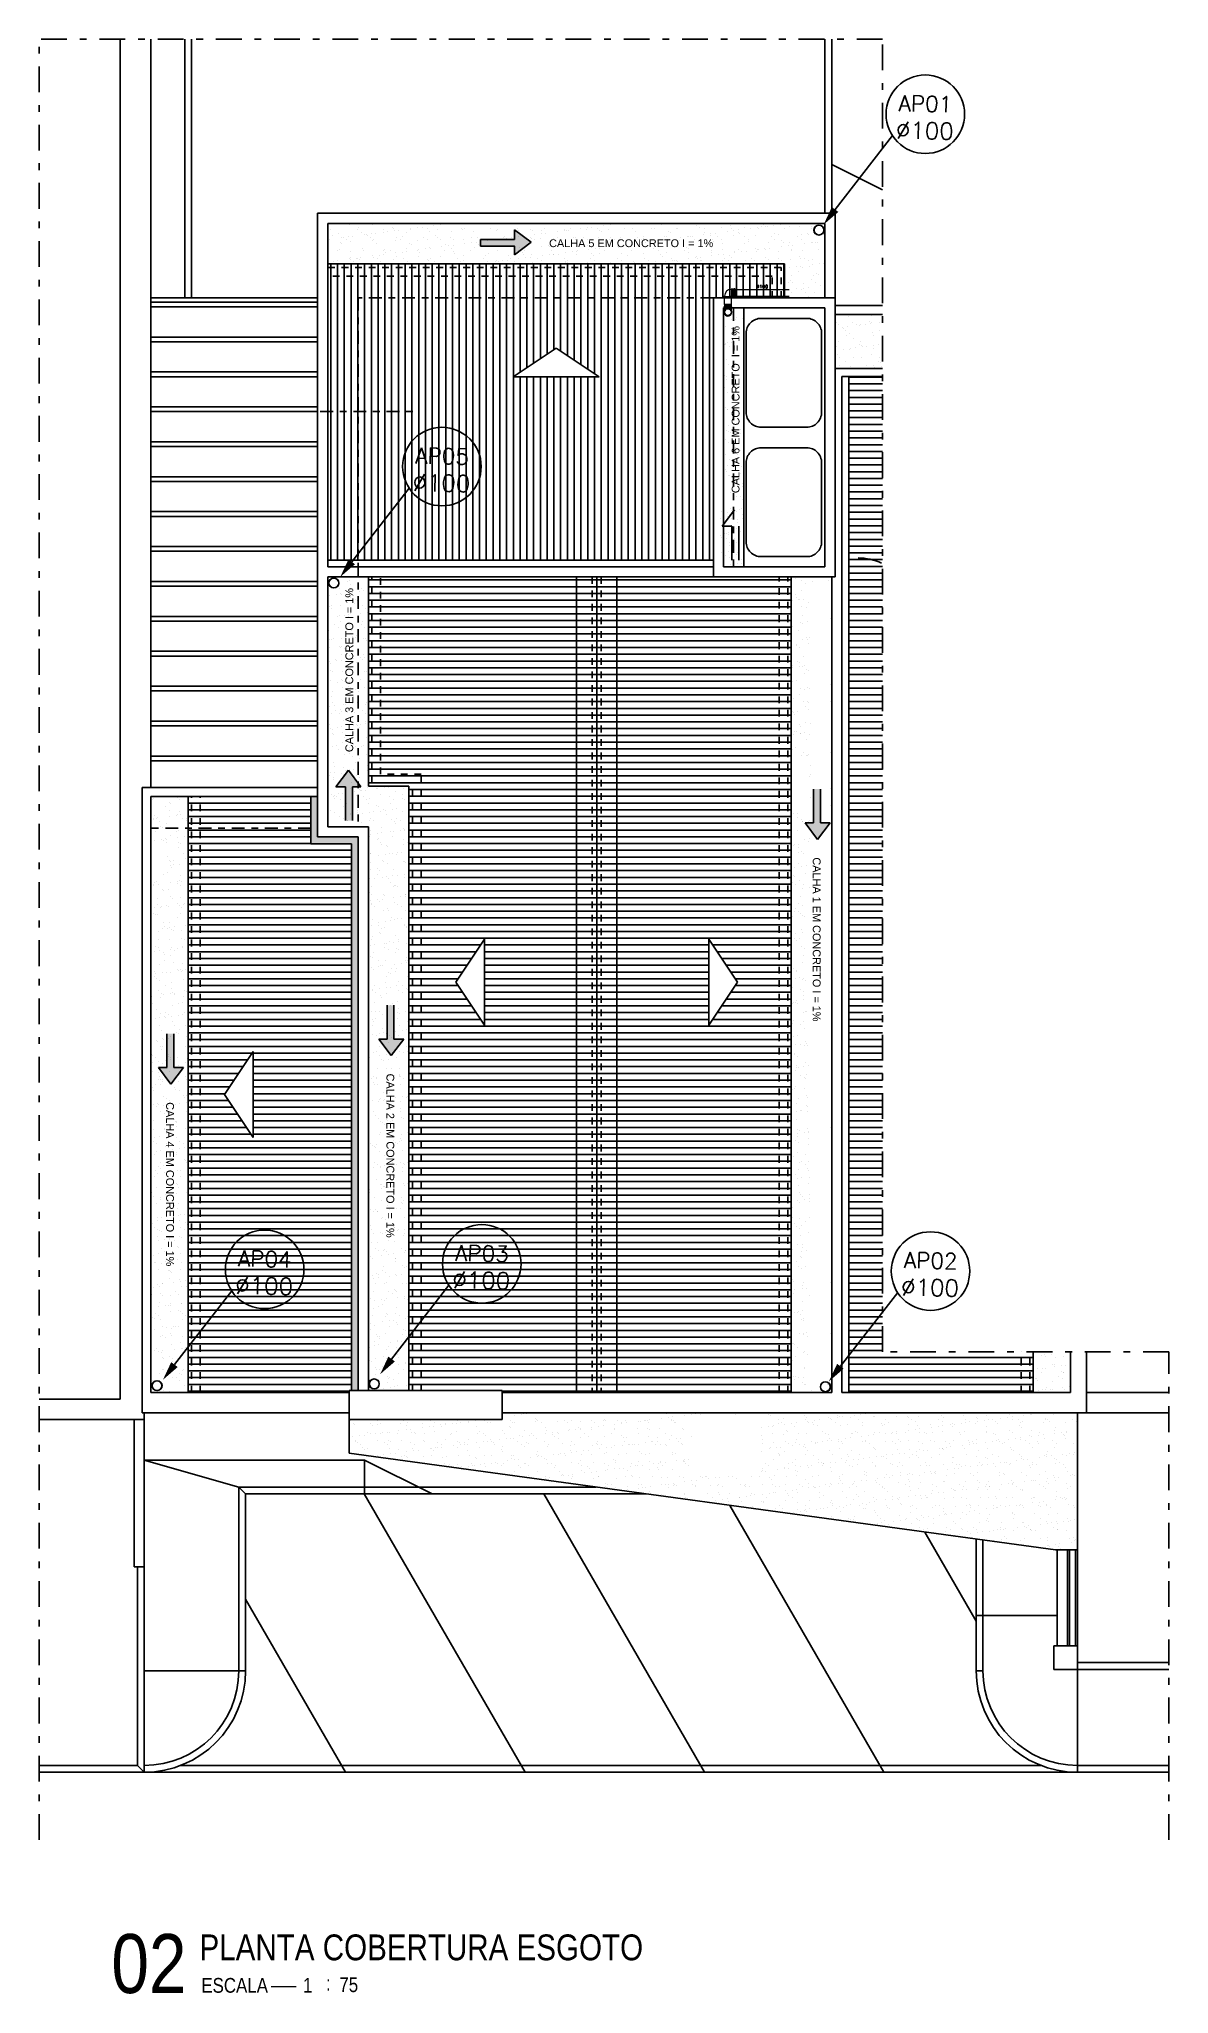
# Model space of a CAD drawing. Header units: millimetres. Extents: x 1573 to 2177, y 1587 to 1932.
# Drawn here: x 1798.42 to 1815.13, y 1885.38 to 1914.31 of the extents above; entities that cross this region are included whole.
import ezdxf
from ezdxf.enums import TextEntityAlignment as Align

# ---------------------------------------------------------------- set-up
doc = ezdxf.new("R2010")
doc.units = ezdxf.units.MM
doc.header["$LTSCALE"] = 0.03
for name, pattern in [('CONTINU', [0]), ('DASHDOT', [25.4, 12.7, -6.35, 0, -6.35]), ('HIDDEN', [9.525, 6.35, -3.175])]:
    doc.linetypes.add(name, pattern=pattern)
for name, color, linetype in [('-HIDRO', 8, 'Continuous'), ('A-PEN-C', 4, 'Continuous'), ('E-txt-g', 3, 'Continuous'), ('E-TXT-Y', 2, 'Continuous'), ('HIDROSSANITÁRIO', 8, 'Continuous'), ('PL09', 9, 'Continuous'), ('Texto-Tubos', 7, 'Continuous'), ('Tinterno', 9, 'Continuous')]:
    doc.layers.add(name, color=color, linetype=linetype)
doc.layers.add('E-Txt-W', color=7, linetype='Continuous', lineweight=20)
doc.layers.add('TigreCad', color=2, linetype='Continuous', lineweight=13)
doc.styles.add('ARIAL', font='arial.ttf')
doc.styles.add('F2', font='ARIALN.TTF')
doc.styles.add('ROMANS', font='romans.shx', dxfattribs={"height": 0.1})
doc.styles.add('TCTUBOS-TXT', font='txt.shx')

msp = doc.modelspace()

# ---------------------------------------------------------------- texts
at = {"style": 'ARIAL'}
msp.add_text('CALHA 5 EM CONCRETO I = 1%%%', height=0.11523, dxfattribs=at).set_placement((1807.178, 1911.286), align=Align.MIDDLE_CENTER)
for s, rotation, p in [('CALHA 6 EM CONCRETO  I = 1%%%', 90, (1808.723, 1908.824)), ('CALHA 3 EM CONCRETO I = 1%%%', 90, (1803.008, 1904.97)), ('CALHA 1 EM CONCRETO I = 1%%%', 270, (1809.923, 1900.984)), ('CALHA 2 EM CONCRETO I = 1%%%', 270, (1803.615, 1897.785)), ('CALHA 4 EM CONCRETO I = 1%%%', 270, (1800.356, 1897.362))]:
    msp.add_text(s, height=0.11523, rotation=rotation, dxfattribs=at).set_placement(p, align=Align.MIDDLE_CENTER)
at = {"layer": 'A-PEN-C', "style": 'ROMANS'}
for s, height, p in [('AP01', 0.2341, (1811.53, 1913.232)), ('%%C100', 0.2494, (1811.52, 1912.826)), ('AP05', 0.2341, (1804.379, 1908.019)), ('%%C100', 0.2494, (1804.368, 1907.612)), ('AP04', 0.2341, (1801.756, 1896.139)), ('AP03', 0.2341, (1804.969, 1896.221)), ('AP02', 0.2341, (1811.608, 1896.114)), ('%%C100', 0.2494, (1804.958, 1895.815)), ('%%C100', 0.2494, (1801.745, 1895.733)), ('%%C100', 0.2494, (1811.597, 1895.708))]:
    msp.add_text(s, height=height, rotation=358.7108, dxfattribs=at).set_placement(p, align=Align.CENTER)
at = {"layer": 'Texto-Tubos', "ltscale": 100, "style": 'TCTUBOS-TXT'}
msp.add_text('%%C100', height=0.05, dxfattribs=at).set_placement((1809.117, 1910.619), align=Align.CENTER)

# ---------------------------------------------------------------- blocks, each defined once
blk = doc.blocks.new('IND_DES')
at = {"layer": 'E-Txt-W', "color": 7}
blk.add_line((0.027, -0.243), (0.198, -0.243), dxfattribs=at)
at = {"layer": 'E-txt-g', "color": 7, "style": 'F2'}
for s, p in [('ESCALA', (-0.446, -0.286)), ('1', (0.243, -0.286)), (':', (0.399, -0.271))]:
    blk.add_text(s, height=0.1, dxfattribs=at).set_placement(p)
blk.add_attdef('ESCALA', (0.49, -0.281), '', height=0.1, dxfattribs=at)
at = {"layer": 'E-Txt-W', "color": 6, "style": 'F2'}
blk.add_attdef('00', text='', height=0.4, dxfattribs=at).set_placement((-0.708, -0.288), align=Align.CENTER)
at = {"layer": 'E-TXT-Y', "color": 7, "style": 'F2'}
for tag, p in [('PROJETO', (-0.456, 0.183)), ('DESENHO', (-0.458, -0.066))]:
    blk.add_attdef(tag, p, '', height=0.175, dxfattribs=at)
blk = doc.blocks.new('11031501d')
at = {"layer": 'TigreCad'}
blk.add_circle((0, 0), 75, dxfattribs=at)
at = {"layer": 'Tinterno'}
blk.add_circle((0, 0), 72.5, dxfattribs=at)
blk = doc.blocks.new('j9n100s')
at = {"layer": 'TigreCad'}
for p, q in [((27, 51), (60, 51)), ((27, -51), (60, -51))]:
    blk.add_line(p, q, dxfattribs=at)
blk.add_circle((0, 0), 53.2, dxfattribs=at)
for start, end in [(61.785, 298.215), (298.215, 61.785)]:
    blk.add_arc((0, 0), 57.7, start, end, dxfattribs=at)
at = {"layer": 'Tinterno'}
blk.add_line((60, -51), (60, 51), dxfattribs=at)
blk.add_circle((0, 0), 51, dxfattribs=at)
blk = doc.blocks.new('11031030p')
at = {"layer": 'TigreCad'}
for p, q in [((0, -53), (0, 53)), ((0, 53), (4, 53)), ((6, 57), (5, 54)), ((7, 58), (17, 58)), ((7, -57), (7, 57)), ((17, -57), (17, 57)), ((18, 57), (18, 54)), ((19, 53), (31, 53)), ((31, 53), (31, 53)), ((51, 53), (31, 53)), ((51, 53), (53, 51)), ((53, -51), (53, 51)), ((0, -53), (4, -53)), ((6, -57), (5, -54)), ((7, -58), (17, -58)), ((18, -57), (18, -54)), ((19, -53), (31, -53)), ((31, -53), (31, -53)), ((31, -53), (51, -53)), ((51, -53), (53, -51))]:
    blk.add_line(p, q, dxfattribs=at)
for centre, start, end in [((4, 54), 270, 345), ((7, 57), 90, 165), ((17, 57), 5, 90), ((19, 54), 185, 270), ((4, -54), 15, 90), ((7, -57), 195, 270), ((17, -57), 270, 355), ((19, -54), 90, 175)]:
    blk.add_arc(centre, 1, start, end, dxfattribs=at)
at = {"layer": 'Tinterno'}
for p, q in [((5, -53), (5, 53)), ((18, -53), (18, 53)), ((31, 53), (31, -53)), ((31, 53), (31, -53)), ((51, 53), (51, -53))]:
    blk.add_line(p, q, dxfattribs=at)
blk = doc.blocks.new('j9n100p')
at = {"layer": 'TigreCad'}
for p, q in [((55, 51), (49, 51)), ((57, 53), (55, 51)), ((77, 53), (57, 53)), ((57, 53), (57, -53)), ((89, 53), (77, 53)), ((77, 53), (77, 53)), ((77, 53), (77, -53)), ((90, 57), (90, 54)), ((101, 58), (91, 58)), ((91, 57), (91, -57)), ((101, 57), (101, -57)), ((102, 57), (103, 54)), ((108, 53), (104, 53)), ((108, 53), (108, -53)), ((-51, -60), (-51, -49)), ((51, -60), (51, -52)), ((55, -51), (52, -51)), ((57, -53), (55, -51)), ((77, -53), (57, -53)), ((89, -53), (77, -53)), ((77, -53), (77, -53)), ((90, -57), (90, -54)), ((101, -58), (91, -58)), ((102, -57), (103, -54)), ((108, -53), (104, -53))]:
    blk.add_line(p, q, dxfattribs=at)
for centre, radius, start, end in [((49, -49), 99.4, 90, 180), ((89, 54), 1, 270, 355), ((91, 57), 1, 90, 175), ((101, 57), 1, 15, 90), ((104, 54), 1, 195, 270), ((52, -52), 1, 90, 180), ((89, -54), 1, 5, 90), ((91, -57), 1, 185, 270), ((101, -57), 1, 270, 345), ((104, -54), 1, 90, 165)]:
    blk.add_arc(centre, radius, start, end, dxfattribs=at)
at = {"layer": 'Tinterno'}
for p, q in [((55, 51), (55, -51)), ((77, 53), (77, -53)), ((90, 53), (90, -53)), ((103, 53), (103, -53)), ((51, -60), (-51, -60))]:
    blk.add_line(p, q, dxfattribs=at)

# ---------------------------------------------------------------- hatches: boundary and pattern name
at = {"layer": '-HIDRO'}
h = msp.add_hatch(color=256, dxfattribs=at)
h.dxf.hatch_style = 1
h.paths.add_polyline_path([(1803.14, 1902.5), (1802.54, 1902.5), (1802.54, 1903.1), (1802.44, 1903.1), (1802.44, 1902.4), (1803.04, 1902.4), (1803.04, 1894.309), (1803.14, 1894.309)])
at = {"layer": 'PL09', "ltscale": 100}
for points in [[(1804.951, 1911.34), (1804.951, 1911.24), (1805.451, 1911.24), (1805.451, 1911.115), (1805.697, 1911.3), (1805.451, 1911.485), (1805.451, 1911.34)], [(1802.809, 1903.243), (1802.954, 1903.243), (1802.954, 1902.743), (1803.054, 1902.743), (1803.054, 1903.243), (1803.179, 1903.243), (1802.994, 1903.489)], [(1810.122, 1902.71), (1809.977, 1902.71), (1809.977, 1903.21), (1809.877, 1903.21), (1809.877, 1902.71), (1809.752, 1902.71), (1809.937, 1902.465)], [(1803.814, 1899.511), (1803.669, 1899.511), (1803.669, 1900.011), (1803.569, 1900.011), (1803.569, 1899.511), (1803.444, 1899.511), (1803.629, 1899.266)], [(1800.555, 1899.088), (1800.41, 1899.088), (1800.41, 1899.588), (1800.31, 1899.588), (1800.31, 1899.088), (1800.185, 1899.088), (1800.37, 1898.843)]]:
    msp.add_hatch(color=256, dxfattribs=at).paths.add_polyline_path(points)

# ---------------------------------------------------------------- linework, layer by layer
at = {"layer": '-HIDRO', "linetype": 'DASHDOT'}
for p, q in [((1798.419, 1887.661), (1798.419, 1914.306)), ((1810.898, 1914.306), (1798.419, 1914.306)), ((1810.898, 1894.881), (1810.898, 1914.306)), ((1815.134, 1894.881), (1810.898, 1894.881)), ((1815.134, 1887.661), (1815.134, 1894.881))]:
    msp.add_line(p, q, dxfattribs=at)
at = {"layer": '-HIDRO'}
for p, q in [((1799.619, 1894.181), (1799.619, 1914.306)), ((1800.072, 1903.23), (1800.072, 1914.306)), ((1800.573, 1910.479), (1800.573, 1914.306)), ((1800.673, 1910.479), (1800.673, 1914.306)), ((1810.045, 1911.729), (1810.045, 1914.306)), ((1810.145, 1912.451), (1810.145, 1914.306)), ((1810.145, 1912.451), (1810.898, 1912.075)), ((1810.145, 1912.451), (1810.145, 1911.729)), ((1810.195, 1911.729), (1802.54, 1911.729)), ((1802.54, 1911.729), (1802.54, 1902.5)), ((1810.195, 1910.479), (1810.195, 1911.729)), ((1810.045, 1911.579), (1802.69, 1911.579)), ((1802.69, 1911.579), (1802.69, 1906.498)), ((1802.727, 1911.493), (1802.727, 1911.493)), ((1802.765, 1911.405), (1802.765, 1911.405)), ((1802.848, 1911.434), (1802.848, 1911.434)), ((1802.89, 1911.366), (1802.89, 1911.366)), ((1802.919, 1911.37), (1802.919, 1911.37)), ((1802.993, 1911.38), (1802.993, 1911.38)), ((1803.011, 1911.56), (1803.011, 1911.56)), ((1803.059, 1911.388), (1803.059, 1911.388)), ((1803.122, 1911.494), (1803.122, 1911.494)), ((1803.147, 1911.516), (1803.147, 1911.516)), ((1803.191, 1911.447), (1803.191, 1911.447)), ((1803.232, 1911.411), (1803.232, 1911.411)), ((1803.258, 1911.415), (1803.258, 1911.415)), ((1803.281, 1911.393), (1803.281, 1911.393)), ((1803.315, 1911.371), (1803.315, 1911.371)), ((1803.335, 1911.425), (1803.335, 1911.425)), ((1803.344, 1911.564), (1803.344, 1911.564)), ((1803.401, 1911.433), (1803.401, 1911.433)), ((1803.516, 1911.445), (1803.516, 1911.445)), ((1803.518, 1911.495), (1803.518, 1911.495)), ((1803.574, 1911.456), (1803.574, 1911.456)), ((1803.64, 1911.526), (1803.64, 1911.526)), ((1803.663, 1911.505), (1803.663, 1911.505)), ((1803.677, 1911.47), (1803.677, 1911.47)), ((1803.687, 1911.577), (1803.687, 1911.577)), ((1803.711, 1911.372), (1803.711, 1911.372)), ((1803.743, 1911.478), (1803.743, 1911.478)), ((1803.79, 1911.389), (1803.79, 1911.389)), ((1803.848, 1911.449), (1803.848, 1911.449)), ((1803.913, 1911.495), (1803.913, 1911.495)), ((1803.916, 1911.501), (1803.916, 1911.501)), ((1804.012, 1911.575), (1804.012, 1911.575)), ((1804.019, 1911.515), (1804.019, 1911.515)), ((1804.085, 1911.523), (1804.085, 1911.523)), ((1804.106, 1911.372), (1804.106, 1911.372)), ((1804.172, 1911.501), (1804.172, 1911.501)), ((1804.192, 1911.462), (1804.192, 1911.462)), ((1804.258, 1911.546), (1804.258, 1911.546)), ((1804.282, 1911.399), (1804.282, 1911.399)), ((1804.306, 1911.378), (1804.306, 1911.378)), ((1804.309, 1911.496), (1804.309, 1911.496)), ((1804.345, 1911.579), (1804.345, 1911.579)), ((1804.361, 1911.56), (1804.361, 1911.56)), ((1804.427, 1911.568), (1804.427, 1911.568)), ((1804.502, 1911.373), (1804.502, 1911.373)), ((1804.516, 1911.46), (1804.516, 1911.46)), ((1804.664, 1911.511), (1804.664, 1911.511)), ((1804.687, 1911.489), (1804.687, 1911.489)), ((1804.705, 1911.497), (1804.705, 1911.497)), ((1804.814, 1911.373), (1804.814, 1911.373)), ((1804.849, 1911.464), (1804.849, 1911.464)), ((1804.898, 1911.374), (1804.898, 1911.374)), ((1805.1, 1911.497), (1805.1, 1911.497)), ((1805.192, 1911.477), (1805.192, 1911.477)), ((1805.196, 1911.485), (1805.196, 1911.485)), ((1805.293, 1911.375), (1805.293, 1911.375)), ((1805.306, 1911.384), (1805.306, 1911.384)), ((1805.33, 1911.362), (1805.33, 1911.362)), ((1805.401, 1911.368), (1805.401, 1911.368)), ((1805.496, 1911.498), (1805.496, 1911.498)), ((1805.504, 1911.381), (1805.504, 1911.381)), ((1805.517, 1911.475), (1805.517, 1911.475)), ((1805.57, 1911.39), (1805.57, 1911.39)), ((1805.688, 1911.495), (1805.688, 1911.495)), ((1805.689, 1911.375), (1805.689, 1911.375)), ((1805.697, 1911.362), (1805.697, 1911.362)), ((1805.712, 1911.474), (1805.712, 1911.474)), ((1805.743, 1911.413), (1805.743, 1911.413)), ((1805.838, 1911.358), (1805.838, 1911.358)), ((1805.846, 1911.426), (1805.846, 1911.426)), ((1805.85, 1911.479), (1805.85, 1911.479)), ((1805.892, 1911.499), (1805.892, 1911.499)), ((1805.912, 1911.435), (1805.912, 1911.435)), ((1806.022, 1911.36), (1806.022, 1911.36)), ((1806.084, 1911.376), (1806.084, 1911.376)), ((1806.085, 1911.458), (1806.085, 1911.458)), ((1806.188, 1911.471), (1806.188, 1911.471)), ((1806.193, 1911.492), (1806.193, 1911.492)), ((1806.22, 1911.469), (1806.22, 1911.469)), ((1806.254, 1911.48), (1806.254, 1911.48)), ((1806.287, 1911.5), (1806.287, 1911.5)), ((1806.331, 1911.368), (1806.331, 1911.368)), ((1806.354, 1911.365), (1806.354, 1911.365)), ((1806.427, 1911.503), (1806.427, 1911.503)), ((1806.48, 1911.377), (1806.48, 1911.377)), ((1806.518, 1911.49), (1806.518, 1911.49)), ((1806.53, 1911.516), (1806.53, 1911.516)), ((1806.596, 1911.525), (1806.596, 1911.525)), ((1806.683, 1911.5), (1806.683, 1911.5)), ((1806.697, 1911.377), (1806.697, 1911.377)), ((1806.712, 1911.48), (1806.712, 1911.48)), ((1806.736, 1911.458), (1806.736, 1911.458)), ((1806.769, 1911.548), (1806.769, 1911.548)), ((1806.85, 1911.495), (1806.85, 1911.495)), ((1806.872, 1911.561), (1806.872, 1911.561)), ((1806.876, 1911.377), (1806.876, 1911.377)), ((1806.938, 1911.57), (1806.938, 1911.57)), ((1807.022, 1911.375), (1807.022, 1911.375)), ((1807.079, 1911.501), (1807.079, 1911.501)), ((1807.118, 1911.57), (1807.118, 1911.57)), ((1807.194, 1911.507), (1807.194, 1911.507)), ((1807.244, 1911.454), (1807.244, 1911.454)), ((1807.271, 1911.378), (1807.271, 1911.378)), ((1807.355, 1911.38), (1807.355, 1911.38)), ((1807.474, 1911.502), (1807.474, 1911.502)), ((1807.519, 1911.505), (1807.519, 1911.505)), ((1807.626, 1911.565), (1807.626, 1911.565)), ((1807.667, 1911.379), (1807.667, 1911.379)), ((1807.698, 1911.392), (1807.698, 1911.392)), ((1807.737, 1911.464), (1807.737, 1911.464)), ((1807.76, 1911.443), (1807.76, 1911.443)), ((1807.851, 1911.51), (1807.851, 1911.51)), ((1807.87, 1911.502), (1807.87, 1911.502)), ((1807.912, 1911.369), (1807.912, 1911.369)), ((1808.015, 1911.383), (1808.015, 1911.383)), ((1808.023, 1911.39), (1808.023, 1911.39)), ((1808.063, 1911.38), (1808.063, 1911.38)), ((1808.081, 1911.392), (1808.081, 1911.392)), ((1808.119, 1911.575), (1808.119, 1911.575)), ((1808.142, 1911.554), (1808.142, 1911.554)), ((1808.194, 1911.522), (1808.194, 1911.522)), ((1808.254, 1911.414), (1808.254, 1911.414)), ((1808.265, 1911.503), (1808.265, 1911.503)), ((1808.268, 1911.438), (1808.268, 1911.438)), ((1808.355, 1911.395), (1808.355, 1911.395)), ((1808.357, 1911.428), (1808.357, 1911.428)), ((1808.423, 1911.437), (1808.423, 1911.437)), ((1808.458, 1911.38), (1808.458, 1911.38)), ((1808.519, 1911.52), (1808.519, 1911.52)), ((1808.596, 1911.459), (1808.596, 1911.459)), ((1808.65, 1911.55), (1808.65, 1911.55)), ((1808.661, 1911.504), (1808.661, 1911.504)), ((1808.699, 1911.473), (1808.699, 1911.473)), ((1808.699, 1911.407), (1808.699, 1911.407)), ((1808.761, 1911.448), (1808.761, 1911.448)), ((1808.765, 1911.482), (1808.765, 1911.482)), ((1808.784, 1911.427), (1808.784, 1911.427)), ((1808.852, 1911.525), (1808.852, 1911.525)), ((1808.854, 1911.381), (1808.854, 1911.381)), ((1808.938, 1911.504), (1808.938, 1911.504)), ((1809.024, 1911.405), (1809.024, 1911.405)), ((1809.041, 1911.518), (1809.041, 1911.518)), ((1809.057, 1911.505), (1809.057, 1911.505)), ((1809.107, 1911.527), (1809.107, 1911.527)), ((1809.143, 1911.56), (1809.143, 1911.56)), ((1809.166, 1911.538), (1809.166, 1911.538)), ((1809.195, 1911.537), (1809.195, 1911.537)), ((1809.25, 1911.382), (1809.25, 1911.382)), ((1809.28, 1911.549), (1809.28, 1911.549)), ((1809.293, 1911.423), (1809.293, 1911.423)), ((1809.356, 1911.41), (1809.356, 1911.41)), ((1809.383, 1911.563), (1809.383, 1911.563)), ((1809.449, 1911.572), (1809.449, 1911.572)), ((1809.452, 1911.505), (1809.452, 1911.505)), ((1809.52, 1911.535), (1809.52, 1911.535)), ((1809.645, 1911.382), (1809.645, 1911.382)), ((1809.675, 1911.534), (1809.675, 1911.534)), ((1809.699, 1911.422), (1809.699, 1911.422)), ((1809.785, 1911.433), (1809.785, 1911.433)), ((1809.809, 1911.411), (1809.809, 1911.411)), ((1809.848, 1911.506), (1809.848, 1911.506)), ((1809.852, 1911.54), (1809.852, 1911.54)), ((1810.024, 1911.421), (1810.024, 1911.421)), ((1810.041, 1911.383), (1810.041, 1911.383)), ((1810.045, 1910.479), (1810.045, 1911.579)), ((1802.694, 1911.317), (1802.694, 1911.317)), ((1802.702, 1911.072), (1802.702, 1911.072)), ((1802.717, 1911.343), (1802.717, 1911.343)), ((1802.829, 1911.175), (1802.829, 1911.175)), ((1802.856, 1911.19), (1802.856, 1911.19)), ((1802.876, 1911.303), (1802.876, 1911.303)), ((1802.899, 1911.282), (1802.899, 1911.282)), ((1802.973, 1911.336), (1802.973, 1911.336)), ((1803.019, 1911.315), (1803.019, 1911.315)), ((1803.026, 1911.166), (1803.026, 1911.166)), ((1803.027, 1911.07), (1803.027, 1911.07)), ((1803.11, 1911.066), (1803.11, 1911.066)), ((1803.176, 1911.075), (1803.176, 1911.075)), ((1803.199, 1911.202), (1803.199, 1911.202)), ((1803.225, 1911.176), (1803.225, 1911.176)), ((1803.349, 1911.098), (1803.349, 1911.098)), ((1803.352, 1911.319), (1803.352, 1911.319)), ((1803.36, 1911.075), (1803.36, 1911.075)), ((1803.369, 1911.337), (1803.369, 1911.337)), ((1803.408, 1911.278), (1803.408, 1911.278)), ((1803.452, 1911.111), (1803.452, 1911.111)), ((1803.518, 1911.176), (1803.518, 1911.176)), ((1803.518, 1911.12), (1803.518, 1911.12)), ((1803.524, 1911.2), (1803.524, 1911.2)), ((1803.542, 1911.155), (1803.542, 1911.155)), ((1803.62, 1911.176), (1803.62, 1911.176)), ((1803.691, 1911.143), (1803.691, 1911.143)), ((1803.695, 1911.332), (1803.695, 1911.332)), ((1803.703, 1911.087), (1803.703, 1911.087)), ((1803.764, 1911.338), (1803.764, 1911.338)), ((1803.794, 1911.156), (1803.794, 1911.156)), ((1803.856, 1911.205), (1803.856, 1911.205)), ((1803.86, 1911.165), (1803.86, 1911.165)), ((1803.9, 1911.288), (1803.9, 1911.288)), ((1803.924, 1911.266), (1803.924, 1911.266)), ((1804.016, 1911.177), (1804.016, 1911.177)), ((1804.02, 1911.33), (1804.02, 1911.33)), ((1804.028, 1911.085), (1804.028, 1911.085)), ((1804.033, 1911.188), (1804.033, 1911.188)), ((1804.05, 1911.15), (1804.05, 1911.15)), ((1804.136, 1911.201), (1804.136, 1911.201)), ((1804.16, 1911.338), (1804.16, 1911.338)), ((1804.2, 1911.217), (1804.2, 1911.217)), ((1804.202, 1911.21), (1804.202, 1911.21)), ((1804.353, 1911.334), (1804.353, 1911.334)), ((1804.361, 1911.09), (1804.361, 1911.09)), ((1804.375, 1911.233), (1804.375, 1911.233)), ((1804.412, 1911.178), (1804.412, 1911.178)), ((1804.432, 1911.262), (1804.432, 1911.262)), ((1804.478, 1911.246), (1804.478, 1911.246)), ((1804.524, 1911.215), (1804.524, 1911.215)), ((1804.543, 1911.161), (1804.543, 1911.161)), ((1804.544, 1911.255), (1804.544, 1911.255)), ((1804.556, 1911.339), (1804.556, 1911.339)), ((1804.566, 1911.139), (1804.566, 1911.139)), ((1804.696, 1911.347), (1804.696, 1911.347)), ((1804.704, 1911.102), (1804.704, 1911.102)), ((1804.717, 1911.278), (1804.717, 1911.278)), ((1804.807, 1911.179), (1804.807, 1911.179)), ((1804.82, 1911.291), (1804.82, 1911.291)), ((1804.857, 1911.22), (1804.857, 1911.22)), ((1804.886, 1911.3), (1804.886, 1911.3)), ((1804.924, 1911.272), (1804.924, 1911.272)), ((1804.948, 1911.251), (1804.948, 1911.251)), ((1804.951, 1911.34), (1804.951, 1911.34)), ((1805.021, 1911.345), (1805.021, 1911.345)), ((1805.029, 1911.101), (1805.029, 1911.101)), ((1805.059, 1911.323), (1805.059, 1911.323)), ((1805.074, 1911.135), (1805.074, 1911.135)), ((1805.162, 1911.336), (1805.162, 1911.336)), ((1805.2, 1911.232), (1805.2, 1911.232)), ((1805.203, 1911.179), (1805.203, 1911.179)), ((1805.228, 1911.345), (1805.228, 1911.345)), ((1805.347, 1911.34), (1805.347, 1911.34)), ((1805.353, 1911.35), (1805.353, 1911.35)), ((1805.361, 1911.105), (1805.361, 1911.105)), ((1805.456, 1911.246), (1805.456, 1911.246)), ((1805.525, 1911.23), (1805.525, 1911.23)), ((1805.567, 1911.145), (1805.567, 1911.145)), ((1805.59, 1911.124), (1805.59, 1911.124)), ((1805.599, 1911.18), (1805.599, 1911.18)), ((1805.621, 1911.068), (1805.621, 1911.068)), ((1805.687, 1911.077), (1805.687, 1911.077)), ((1805.705, 1911.117), (1805.705, 1911.117)), ((1805.742, 1911.341), (1805.742, 1911.341)), ((1805.858, 1911.235), (1805.858, 1911.235)), ((1805.86, 1911.099), (1805.86, 1911.099)), ((1805.949, 1911.257), (1805.949, 1911.257)), ((1805.963, 1911.113), (1805.963, 1911.113)), ((1805.972, 1911.235), (1805.972, 1911.235)), ((1805.994, 1911.181), (1805.994, 1911.181)), ((1806.029, 1911.122), (1806.029, 1911.122)), ((1806.03, 1911.116), (1806.03, 1911.116)), ((1806.099, 1911.119), (1806.099, 1911.119)), ((1806.138, 1911.342), (1806.138, 1911.342)), ((1806.201, 1911.247), (1806.201, 1911.247)), ((1806.202, 1911.144), (1806.202, 1911.144)), ((1806.305, 1911.158), (1806.305, 1911.158)), ((1806.354, 1911.347), (1806.354, 1911.347)), ((1806.362, 1911.12), (1806.362, 1911.12)), ((1806.371, 1911.167), (1806.371, 1911.167)), ((1806.39, 1911.181), (1806.39, 1911.181)), ((1806.48, 1911.231), (1806.48, 1911.231)), ((1806.526, 1911.245), (1806.526, 1911.245)), ((1806.534, 1911.343), (1806.534, 1911.343)), ((1806.544, 1911.189), (1806.544, 1911.189)), ((1806.591, 1911.129), (1806.591, 1911.129)), ((1806.614, 1911.108), (1806.614, 1911.108)), ((1806.647, 1911.203), (1806.647, 1911.203)), ((1806.705, 1911.132), (1806.705, 1911.132)), ((1806.713, 1911.212), (1806.713, 1911.212)), ((1806.786, 1911.182), (1806.786, 1911.182)), ((1806.858, 1911.25), (1806.858, 1911.25)), ((1806.862, 1911.342), (1806.862, 1911.342)), ((1806.886, 1911.234), (1806.886, 1911.234)), ((1806.929, 1911.343), (1806.929, 1911.343)), ((1806.973, 1911.241), (1806.973, 1911.241)), ((1806.989, 1911.248), (1806.989, 1911.248)), ((1806.996, 1911.22), (1806.996, 1911.22)), ((1807.03, 1911.131), (1807.03, 1911.131)), ((1807.055, 1911.257), (1807.055, 1911.257)), ((1807.123, 1911.104), (1807.123, 1911.104)), ((1807.181, 1911.183), (1807.181, 1911.183)), ((1807.202, 1911.262), (1807.202, 1911.262)), ((1807.228, 1911.279), (1807.228, 1911.279)), ((1807.325, 1911.344), (1807.325, 1911.344)), ((1807.331, 1911.293), (1807.331, 1911.293)), ((1807.355, 1911.352), (1807.355, 1911.352)), ((1807.363, 1911.135), (1807.363, 1911.135)), ((1807.378, 1911.331), (1807.378, 1911.331)), ((1807.397, 1911.302), (1807.397, 1911.302)), ((1807.505, 1911.215), (1807.505, 1911.215)), ((1807.527, 1911.261), (1807.527, 1911.261)), ((1807.57, 1911.324), (1807.57, 1911.324)), ((1807.577, 1911.184), (1807.577, 1911.184)), ((1807.615, 1911.114), (1807.615, 1911.114)), ((1807.639, 1911.092), (1807.639, 1911.092)), ((1807.673, 1911.338), (1807.673, 1911.338)), ((1807.706, 1911.147), (1807.706, 1911.147)), ((1807.721, 1911.345), (1807.721, 1911.345)), ((1807.739, 1911.347), (1807.739, 1911.347)), ((1807.859, 1911.265), (1807.859, 1911.265)), ((1807.887, 1911.327), (1807.887, 1911.327)), ((1807.972, 1911.184), (1807.972, 1911.184)), ((1807.997, 1911.225), (1807.997, 1911.225)), ((1808.021, 1911.204), (1808.021, 1911.204)), ((1808.031, 1911.146), (1808.031, 1911.146)), ((1808.116, 1911.345), (1808.116, 1911.345)), ((1808.132, 1911.069), (1808.132, 1911.069)), ((1808.147, 1911.088), (1808.147, 1911.088)), ((1808.198, 1911.078), (1808.198, 1911.078)), ((1808.202, 1911.277), (1808.202, 1911.277)), ((1808.363, 1911.15), (1808.363, 1911.15)), ((1808.368, 1911.185), (1808.368, 1911.185)), ((1808.371, 1911.101), (1808.371, 1911.101)), ((1808.379, 1911.337), (1808.379, 1911.337)), ((1808.402, 1911.315), (1808.402, 1911.315)), ((1808.474, 1911.114), (1808.474, 1911.114)), ((1808.512, 1911.346), (1808.512, 1911.346)), ((1808.527, 1911.276), (1808.527, 1911.276)), ((1808.529, 1911.2), (1808.529, 1911.2)), ((1808.54, 1911.123), (1808.54, 1911.123)), ((1808.639, 1911.098), (1808.639, 1911.098)), ((1808.663, 1911.077), (1808.663, 1911.077)), ((1808.707, 1911.162), (1808.707, 1911.162)), ((1808.713, 1911.146), (1808.713, 1911.146)), ((1808.764, 1911.186), (1808.764, 1911.186)), ((1808.816, 1911.159), (1808.816, 1911.159)), ((1808.86, 1911.28), (1808.86, 1911.28)), ((1808.882, 1911.168), (1808.882, 1911.168)), ((1808.908, 1911.347), (1808.908, 1911.347)), ((1808.911, 1911.311), (1808.911, 1911.311)), ((1809.021, 1911.21), (1809.021, 1911.21)), ((1809.032, 1911.161), (1809.032, 1911.161)), ((1809.045, 1911.188), (1809.045, 1911.188)), ((1809.055, 1911.191), (1809.055, 1911.191)), ((1809.158, 1911.205), (1809.158, 1911.205)), ((1809.159, 1911.186), (1809.159, 1911.186)), ((1809.171, 1911.072), (1809.171, 1911.072)), ((1809.203, 1911.292), (1809.203, 1911.292)), ((1809.224, 1911.213), (1809.224, 1911.213)), ((1809.303, 1911.348), (1809.303, 1911.348)), ((1809.364, 1911.165), (1809.364, 1911.165)), ((1809.397, 1911.236), (1809.397, 1911.236)), ((1809.403, 1911.321), (1809.403, 1911.321)), ((1809.427, 1911.3), (1809.427, 1911.3)), ((1809.5, 1911.25), (1809.5, 1911.25)), ((1809.528, 1911.291), (1809.528, 1911.291)), ((1809.553, 1911.184), (1809.553, 1911.184)), ((1809.555, 1911.187), (1809.555, 1911.187)), ((1809.566, 1911.258), (1809.566, 1911.258)), ((1809.664, 1911.083), (1809.664, 1911.083)), ((1809.699, 1911.348), (1809.699, 1911.348)), ((1809.707, 1911.177), (1809.707, 1911.177)), ((1809.739, 1911.281), (1809.739, 1911.281)), ((1809.842, 1911.295), (1809.842, 1911.295)), ((1809.86, 1911.295), (1809.86, 1911.295)), ((1809.908, 1911.303), (1809.908, 1911.303)), ((1809.935, 1911.295), (1809.935, 1911.295)), ((1809.951, 1911.188), (1809.951, 1911.188)), ((1810.032, 1911.176), (1810.032, 1911.176)), ((1809.445, 1910.979), (1802.69, 1910.979)), ((1802.734, 1910.929), (1802.734, 1910.979)), ((1802.734, 1910.799), (1802.734, 1910.929)), ((1802.734, 1906.598), (1802.734, 1910.799)), ((1802.768, 1911.021), (1802.768, 1911.021)), ((1802.834, 1911.03), (1802.834, 1911.03)), ((1802.834, 1910.929), (1802.834, 1910.979)), ((1802.834, 1910.799), (1802.834, 1910.929)), ((1802.834, 1906.598), (1802.834, 1910.799)), ((1802.934, 1910.929), (1802.934, 1910.979)), ((1802.934, 1910.799), (1802.934, 1910.929)), ((1802.934, 1906.598), (1802.934, 1910.799)), ((1803.007, 1911.053), (1803.007, 1911.053)), ((1803.022, 1911.052), (1803.022, 1911.052)), ((1803.034, 1910.929), (1803.034, 1910.979)), ((1803.034, 1910.799), (1803.034, 1910.929)), ((1803.034, 1906.598), (1803.034, 1910.799)), ((1803.076, 1911.018), (1803.076, 1911.018)), ((1803.134, 1910.929), (1803.134, 1910.979)), ((1803.134, 1910.799), (1803.134, 1910.929)), ((1803.134, 1906.598), (1803.134, 1910.799)), ((1803.136, 1911.065), (1803.136, 1911.065)), ((1803.16, 1911.043), (1803.16, 1911.043)), ((1803.234, 1910.929), (1803.234, 1910.979)), ((1803.234, 1910.799), (1803.234, 1910.929)), ((1803.234, 1910.479), (1803.234, 1910.799)), ((1803.334, 1910.929), (1803.334, 1910.979)), ((1803.334, 1910.799), (1803.334, 1910.929)), ((1803.334, 1910.479), (1803.334, 1910.799)), ((1803.418, 1911.053), (1803.418, 1911.053)), ((1803.434, 1910.929), (1803.434, 1910.979)), ((1803.434, 1910.799), (1803.434, 1910.929)), ((1803.434, 1910.479), (1803.434, 1910.799)), ((1803.471, 1911.019), (1803.471, 1911.019)), ((1803.534, 1910.929), (1803.534, 1910.979)), ((1803.534, 1910.799), (1803.534, 1910.929)), ((1803.534, 1910.479), (1803.534, 1910.799)), ((1803.634, 1910.929), (1803.634, 1910.979)), ((1803.634, 1910.799), (1803.634, 1910.929)), ((1803.634, 1910.479), (1803.634, 1910.799)), ((1803.668, 1911.039), (1803.668, 1911.039)), ((1803.735, 1910.929), (1803.735, 1910.979)), ((1803.735, 1910.799), (1803.735, 1910.929)), ((1803.735, 1910.479), (1803.735, 1910.799)), ((1803.813, 1911.054), (1803.813, 1911.054)), ((1803.835, 1910.929), (1803.835, 1910.979)), ((1803.835, 1910.799), (1803.835, 1910.929)), ((1803.835, 1910.479), (1803.835, 1910.799)), ((1803.867, 1911.019), (1803.867, 1911.019)), ((1803.935, 1910.929), (1803.935, 1910.979)), ((1803.935, 1910.799), (1803.935, 1910.929)), ((1803.935, 1910.479), (1803.935, 1910.799)), ((1804.035, 1910.929), (1804.035, 1910.979)), ((1804.035, 1910.799), (1804.035, 1910.929)), ((1804.035, 1910.479), (1804.035, 1910.799)), ((1804.135, 1910.929), (1804.135, 1910.979)), ((1804.135, 1910.799), (1804.135, 1910.929)), ((1804.135, 1910.479), (1804.135, 1910.799)), ((1804.161, 1911.049), (1804.161, 1911.049)), ((1804.184, 1911.028), (1804.184, 1911.028)), ((1804.209, 1911.054), (1804.209, 1911.054)), ((1804.235, 1910.929), (1804.235, 1910.979)), ((1804.235, 1910.799), (1804.235, 1910.929)), ((1804.235, 1910.479), (1804.235, 1910.799)), ((1804.262, 1911.02), (1804.262, 1911.02)), ((1804.335, 1910.929), (1804.335, 1910.979)), ((1804.335, 1910.799), (1804.335, 1910.929)), ((1804.335, 1910.479), (1804.335, 1910.799)), ((1804.435, 1910.929), (1804.435, 1910.979)), ((1804.435, 1910.799), (1804.435, 1910.929)), ((1804.435, 1910.479), (1804.435, 1910.799)), ((1804.535, 1910.929), (1804.535, 1910.979)), ((1804.535, 1910.799), (1804.535, 1910.929)), ((1804.535, 1910.479), (1804.535, 1910.799)), ((1804.605, 1911.055), (1804.605, 1911.055)), ((1804.635, 1910.929), (1804.635, 1910.979)), ((1804.635, 1910.799), (1804.635, 1910.929)), ((1804.635, 1910.479), (1804.635, 1910.799)), ((1804.658, 1911.021), (1804.658, 1911.021)), ((1804.692, 1911.023), (1804.692, 1911.023)), ((1804.735, 1910.929), (1804.735, 1910.979)), ((1804.735, 1910.799), (1804.735, 1910.929)), ((1804.735, 1910.479), (1804.735, 1910.799)), ((1804.835, 1910.929), (1804.835, 1910.979)), ((1804.835, 1910.799), (1804.835, 1910.929)), ((1804.835, 1910.479), (1804.835, 1910.799)), ((1804.935, 1910.929), (1804.935, 1910.979)), ((1804.935, 1910.799), (1804.935, 1910.929)), ((1804.935, 1910.479), (1804.935, 1910.799)), ((1805, 1911.056), (1805, 1911.056)), ((1805.003, 1910.986), (1805.003, 1910.986)), ((1805.035, 1910.929), (1805.035, 1910.979)), ((1805.035, 1910.799), (1805.035, 1910.929)), ((1805.035, 1910.479), (1805.035, 1910.799)), ((1805.054, 1911.022), (1805.054, 1911.022)), ((1805.135, 1910.929), (1805.135, 1910.979)), ((1805.135, 1910.799), (1805.135, 1910.929)), ((1805.135, 1910.479), (1805.135, 1910.799)), ((1805.176, 1911.009), (1805.176, 1911.009)), ((1805.185, 1911.034), (1805.185, 1911.034)), ((1805.208, 1911.012), (1805.208, 1911.012)), ((1805.208, 1910.987), (1805.208, 1910.987)), ((1805.235, 1910.929), (1805.235, 1910.979)), ((1805.235, 1910.799), (1805.235, 1910.929)), ((1805.235, 1910.479), (1805.235, 1910.799)), ((1805.279, 1911.023), (1805.279, 1911.023)), ((1805.335, 1910.929), (1805.335, 1910.979)), ((1805.335, 1910.799), (1805.335, 1910.929)), ((1805.335, 1910.479), (1805.335, 1910.799)), ((1805.345, 1911.031), (1805.345, 1911.031)), ((1805.396, 1911.056), (1805.396, 1911.056)), ((1805.435, 1910.929), (1805.435, 1910.979)), ((1805.435, 1910.799), (1805.435, 1910.929)), ((1805.435, 1910.479), (1805.435, 1910.799)), ((1805.449, 1911.022), (1805.449, 1911.022)), ((1805.518, 1911.054), (1805.518, 1911.054)), ((1805.533, 1910.986), (1805.533, 1910.986)), ((1805.535, 1910.929), (1805.535, 1910.979)), ((1805.535, 1910.799), (1805.535, 1910.929)), ((1805.535, 1910.479), (1805.535, 1910.799)), ((1805.635, 1910.929), (1805.635, 1910.979)), ((1805.635, 1910.799), (1805.635, 1910.929)), ((1805.635, 1910.479), (1805.635, 1910.799)), ((1805.717, 1911.008), (1805.717, 1911.008)), ((1805.735, 1910.929), (1805.735, 1910.979)), ((1805.735, 1910.799), (1805.735, 1910.929)), ((1805.735, 1910.479), (1805.735, 1910.799)), ((1805.791, 1911.057), (1805.791, 1911.057)), ((1805.835, 1910.929), (1805.835, 1910.979)), ((1805.835, 1910.799), (1805.835, 1910.929)), ((1805.835, 1910.479), (1805.835, 1910.799)), ((1805.845, 1911.023), (1805.845, 1911.023)), ((1805.866, 1910.99), (1805.866, 1910.99)), ((1805.935, 1910.929), (1805.935, 1910.979)), ((1805.935, 1910.799), (1805.935, 1910.929)), ((1805.935, 1910.479), (1805.935, 1910.799)), ((1806.035, 1910.929), (1806.035, 1910.979)), ((1806.035, 1910.799), (1806.035, 1910.929)), ((1806.035, 1910.479), (1806.035, 1910.799)), ((1806.135, 1910.929), (1806.135, 1910.979)), ((1806.135, 1910.799), (1806.135, 1910.929)), ((1806.135, 1910.479), (1806.135, 1910.799)), ((1806.187, 1911.058), (1806.187, 1911.058)), ((1806.209, 1911.018), (1806.209, 1911.018)), ((1806.209, 1911.002), (1806.209, 1911.002)), ((1806.232, 1910.997), (1806.232, 1910.997)), ((1806.235, 1910.929), (1806.235, 1910.979)), ((1806.235, 1910.799), (1806.235, 1910.929)), ((1806.235, 1910.479), (1806.235, 1910.799)), ((1806.241, 1911.024), (1806.241, 1911.024)), ((1806.335, 1910.929), (1806.335, 1910.979)), ((1806.335, 1910.799), (1806.335, 1910.929)), ((1806.335, 1910.479), (1806.335, 1910.799)), ((1806.435, 1910.929), (1806.435, 1910.979)), ((1806.435, 1910.799), (1806.435, 1910.929)), ((1806.435, 1910.479), (1806.435, 1910.799)), ((1806.534, 1911.001), (1806.534, 1911.001)), ((1806.536, 1910.929), (1806.536, 1910.979)), ((1806.536, 1910.799), (1806.536, 1910.929)), ((1806.536, 1910.479), (1806.536, 1910.799)), ((1806.583, 1911.059), (1806.583, 1911.059)), ((1806.636, 1911.024), (1806.636, 1911.024)), ((1806.636, 1910.929), (1806.636, 1910.979)), ((1806.636, 1910.799), (1806.636, 1910.929)), ((1806.636, 1910.479), (1806.636, 1910.799)), ((1806.736, 1910.929), (1806.736, 1910.979)), ((1806.736, 1910.799), (1806.736, 1910.929)), ((1806.736, 1910.479), (1806.736, 1910.799)), ((1806.741, 1910.992), (1806.741, 1910.992)), ((1806.836, 1910.929), (1806.836, 1910.979)), ((1806.836, 1910.799), (1806.836, 1910.929)), ((1806.836, 1910.479), (1806.836, 1910.799)), ((1806.866, 1911.005), (1806.866, 1911.005)), ((1806.936, 1910.929), (1806.936, 1910.979)), ((1806.936, 1910.799), (1806.936, 1910.929)), ((1806.936, 1910.479), (1806.936, 1910.799)), ((1806.978, 1911.059), (1806.978, 1911.059)), ((1807.032, 1911.025), (1807.032, 1911.025)), ((1807.036, 1910.929), (1807.036, 1910.979)), ((1807.036, 1910.799), (1807.036, 1910.929)), ((1807.036, 1910.479), (1807.036, 1910.799)), ((1807.136, 1910.929), (1807.136, 1910.979)), ((1807.136, 1910.799), (1807.136, 1910.929)), ((1807.136, 1910.479), (1807.136, 1910.799)), ((1807.21, 1911.017), (1807.21, 1911.017)), ((1807.233, 1911.002), (1807.233, 1911.002)), ((1807.236, 1910.929), (1807.236, 1910.979)), ((1807.236, 1910.799), (1807.236, 1910.929)), ((1807.236, 1910.479), (1807.236, 1910.799)), ((1807.257, 1910.981), (1807.257, 1910.981)), ((1807.336, 1910.929), (1807.336, 1910.979)), ((1807.336, 1910.799), (1807.336, 1910.929)), ((1807.336, 1910.479), (1807.336, 1910.799)), ((1807.374, 1911.06), (1807.374, 1911.06)), ((1807.428, 1911.026), (1807.428, 1911.026)), ((1807.436, 1910.929), (1807.436, 1910.979)), ((1807.436, 1910.799), (1807.436, 1910.929)), ((1807.436, 1910.479), (1807.436, 1910.799)), ((1807.448, 1910.979), (1807.448, 1910.979)), ((1807.514, 1910.988), (1807.514, 1910.988)), ((1807.535, 1911.016), (1807.535, 1911.016)), ((1807.536, 1910.929), (1807.536, 1910.979)), ((1807.536, 1910.799), (1807.536, 1910.929)), ((1807.536, 1910.479), (1807.536, 1910.799)), ((1807.636, 1910.929), (1807.636, 1910.979)), ((1807.636, 1910.799), (1807.636, 1910.929)), ((1807.636, 1910.479), (1807.636, 1910.799)), ((1807.687, 1911.011), (1807.687, 1911.011)), ((1807.736, 1910.929), (1807.736, 1910.979)), ((1807.736, 1910.799), (1807.736, 1910.929)), ((1807.736, 1910.479), (1807.736, 1910.799)), ((1807.77, 1911.061), (1807.77, 1911.061)), ((1807.79, 1911.024), (1807.79, 1911.024)), ((1807.823, 1911.027), (1807.823, 1911.027)), ((1807.836, 1910.929), (1807.836, 1910.979)), ((1807.836, 1910.799), (1807.836, 1910.929)), ((1807.836, 1910.479), (1807.836, 1910.799)), ((1807.856, 1911.033), (1807.856, 1911.033)), ((1807.867, 1911.02), (1807.867, 1911.02)), ((1807.936, 1910.929), (1807.936, 1910.979)), ((1807.936, 1910.799), (1807.936, 1910.929)), ((1807.936, 1910.479), (1807.936, 1910.799)), ((1808.029, 1911.056), (1808.029, 1911.056)), ((1808.036, 1910.929), (1808.036, 1910.979)), ((1808.036, 1910.799), (1808.036, 1910.929)), ((1808.036, 1910.479), (1808.036, 1910.799)), ((1808.136, 1910.929), (1808.136, 1910.979)), ((1808.136, 1910.799), (1808.136, 1910.929)), ((1808.136, 1910.479), (1808.136, 1910.799)), ((1808.165, 1911.061), (1808.165, 1911.061)), ((1808.21, 1911.032), (1808.21, 1911.032)), ((1808.219, 1911.027), (1808.219, 1911.027)), ((1808.236, 1910.929), (1808.236, 1910.979)), ((1808.236, 1910.799), (1808.236, 1910.929)), ((1808.236, 1910.479), (1808.236, 1910.799)), ((1808.257, 1910.987), (1808.257, 1910.987)), ((1808.336, 1910.929), (1808.336, 1910.979)), ((1808.336, 1910.799), (1808.336, 1910.929)), ((1808.336, 1910.479), (1808.336, 1910.799)), ((1808.436, 1910.929), (1808.436, 1910.979)), ((1808.436, 1910.799), (1808.436, 1910.929)), ((1808.436, 1910.479), (1808.436, 1910.799)), ((1808.535, 1911.031), (1808.535, 1911.031)), ((1808.536, 1910.929), (1808.536, 1910.979)), ((1808.536, 1910.799), (1808.536, 1910.929)), ((1808.536, 1910.479), (1808.536, 1910.799)), ((1808.561, 1911.062), (1808.561, 1911.062)), ((1808.614, 1911.028), (1808.614, 1911.028)), ((1808.636, 1910.929), (1808.636, 1910.979)), ((1808.636, 1910.799), (1808.636, 1910.929)), ((1808.636, 1910.479), (1808.636, 1910.799)), ((1808.736, 1910.929), (1808.736, 1910.979)), ((1808.736, 1910.799), (1808.736, 1910.929)), ((1808.736, 1910.479), (1808.736, 1910.799)), ((1808.836, 1910.929), (1808.836, 1910.979)), ((1808.836, 1910.799), (1808.836, 1910.929)), ((1808.836, 1910.479), (1808.836, 1910.799)), ((1808.868, 1911.035), (1808.868, 1911.035)), ((1808.936, 1910.929), (1808.936, 1910.979)), ((1808.936, 1910.799), (1808.936, 1910.929)), ((1808.936, 1910.479), (1808.936, 1910.799)), ((1808.957, 1911.063), (1808.957, 1911.063)), ((1809.01, 1911.029), (1809.01, 1911.029)), ((1809.036, 1910.929), (1809.036, 1910.979)), ((1809.036, 1910.799), (1809.036, 1910.929)), ((1809.036, 1910.479), (1809.036, 1910.799)), ((1809.136, 1910.929), (1809.136, 1910.979)), ((1809.136, 1910.799), (1809.136, 1910.929)), ((1809.136, 1910.479), (1809.136, 1910.799)), ((1809.211, 1911.047), (1809.211, 1911.047)), ((1809.236, 1910.929), (1809.236, 1910.979)), ((1809.236, 1910.799), (1809.236, 1910.929)), ((1809.236, 1910.479), (1809.236, 1910.799)), ((1809.337, 1910.929), (1809.337, 1910.979)), ((1809.337, 1910.479), (1809.337, 1910.929)), ((1809.352, 1911.064), (1809.352, 1911.064)), ((1809.406, 1911.029), (1809.406, 1911.029)), ((1809.437, 1910.479), (1809.437, 1910.979)), ((1809.445, 1910.479), (1809.445, 1910.979)), ((1809.514, 1910.922), (1809.514, 1910.922)), ((1809.536, 1911.046), (1809.536, 1911.046)), ((1809.544, 1910.801), (1809.544, 1910.801)), ((1809.617, 1910.936), (1809.617, 1910.936)), ((1809.658, 1910.869), (1809.658, 1910.869)), ((1809.683, 1910.945), (1809.683, 1910.945)), ((1809.687, 1911.061), (1809.687, 1911.061)), ((1809.715, 1910.932), (1809.715, 1910.932)), ((1809.748, 1911.064), (1809.748, 1911.064)), ((1809.801, 1911.03), (1809.801, 1911.03)), ((1809.813, 1910.945), (1809.813, 1910.945)), ((1809.856, 1910.967), (1809.856, 1910.967)), ((1809.868, 1911.05), (1809.868, 1911.05)), ((1809.876, 1910.805), (1809.876, 1910.805)), ((1809.924, 1910.844), (1809.924, 1910.844)), ((1809.947, 1910.823), (1809.947, 1910.823)), ((1809.959, 1910.981), (1809.959, 1910.981)), ((1810.025, 1910.99), (1810.025, 1910.99)), ((1810.04, 1910.931), (1810.04, 1910.931)), ((1809.455, 1910.745), (1809.455, 1910.745)), ((1809.458, 1910.586), (1809.458, 1910.586)), ((1809.508, 1910.711), (1809.508, 1910.711)), ((1809.542, 1910.733), (1809.542, 1910.733)), ((1809.552, 1910.556), (1809.552, 1910.556)), ((1809.566, 1910.711), (1809.566, 1910.711)), ((1809.631, 1910.609), (1809.631, 1910.609)), ((1809.692, 1910.595), (1809.692, 1910.595)), ((1809.723, 1910.688), (1809.723, 1910.688)), ((1809.734, 1910.622), (1809.734, 1910.622)), ((1809.76, 1910.551), (1809.76, 1910.551)), ((1809.8, 1910.631), (1809.8, 1910.631)), ((1809.802, 1910.494), (1809.802, 1910.494)), ((1809.85, 1910.746), (1809.85, 1910.746)), ((1809.884, 1910.56), (1809.884, 1910.56)), ((1809.904, 1910.712), (1809.904, 1910.712)), ((1809.973, 1910.654), (1809.973, 1910.654)), ((1800.573, 1910.479), (1800.072, 1910.479)), ((1800.072, 1910.414), (1802.54, 1910.414)), ((1800.072, 1910.344), (1802.54, 1910.344)), ((1802.54, 1910.479), (1800.573, 1910.479)), ((1803.234, 1906.598), (1803.234, 1910.479)), ((1803.334, 1906.598), (1803.334, 1910.479)), ((1803.434, 1906.598), (1803.434, 1910.479)), ((1803.534, 1906.598), (1803.534, 1910.479)), ((1803.634, 1906.598), (1803.634, 1910.479)), ((1803.735, 1906.598), (1803.735, 1910.479)), ((1803.835, 1906.598), (1803.835, 1910.479)), ((1803.935, 1906.598), (1803.935, 1910.479)), ((1804.035, 1906.598), (1804.035, 1910.479)), ((1804.135, 1906.598), (1804.135, 1910.479)), ((1804.235, 1906.598), (1804.235, 1910.479)), ((1804.335, 1906.598), (1804.335, 1910.479)), ((1804.435, 1906.598), (1804.435, 1910.479)), ((1804.535, 1906.598), (1804.535, 1910.479)), ((1804.635, 1906.598), (1804.635, 1910.479)), ((1804.735, 1906.598), (1804.735, 1910.479)), ((1804.835, 1906.598), (1804.835, 1910.479)), ((1804.935, 1906.598), (1804.935, 1910.479)), ((1805.035, 1906.598), (1805.035, 1910.479)), ((1805.135, 1906.598), (1805.135, 1910.479)), ((1805.235, 1906.598), (1805.235, 1910.479)), ((1805.335, 1906.598), (1805.335, 1910.479)), ((1805.435, 1909.31), (1805.435, 1910.479)), ((1805.535, 1909.377), (1805.535, 1910.479)), ((1805.635, 1909.443), (1805.635, 1910.479)), ((1805.735, 1909.51), (1805.735, 1910.479)), ((1805.835, 1909.577), (1805.835, 1910.479)), ((1805.935, 1909.643), (1805.935, 1910.479)), ((1806.035, 1909.71), (1806.035, 1910.479)), ((1806.135, 1909.686), (1806.135, 1910.479)), ((1806.235, 1909.62), (1806.235, 1910.479)), ((1806.335, 1909.553), (1806.335, 1910.479)), ((1806.435, 1909.486), (1806.435, 1910.479)), ((1806.536, 1909.419), (1806.536, 1910.479)), ((1806.636, 1909.353), (1806.636, 1910.479)), ((1806.736, 1906.598), (1806.736, 1910.479)), ((1806.836, 1906.598), (1806.836, 1910.479)), ((1806.936, 1906.598), (1806.936, 1910.479)), ((1807.036, 1906.598), (1807.036, 1910.479)), ((1807.136, 1906.598), (1807.136, 1910.479)), ((1807.236, 1906.598), (1807.236, 1910.479)), ((1807.336, 1906.598), (1807.336, 1910.479)), ((1807.436, 1906.598), (1807.436, 1910.479)), ((1807.536, 1906.598), (1807.536, 1910.479)), ((1807.636, 1906.598), (1807.636, 1910.479)), ((1807.736, 1906.598), (1807.736, 1910.479)), ((1807.836, 1906.598), (1807.836, 1910.479)), ((1807.936, 1906.598), (1807.936, 1910.479)), ((1808.036, 1906.598), (1808.036, 1910.479)), ((1808.136, 1906.598), (1808.136, 1910.479)), ((1808.236, 1906.598), (1808.236, 1910.479)), ((1808.336, 1906.598), (1808.336, 1910.479)), ((1810.195, 1910.479), (1808.394, 1910.479)), ((1808.394, 1910.479), (1808.394, 1906.348)), ((1810.045, 1910.329), (1808.544, 1910.329)), ((1808.544, 1910.329), (1808.544, 1906.498)), ((1808.546, 1910.261), (1808.546, 1910.261)), ((1808.559, 1910.296), (1808.559, 1910.296)), ((1808.676, 1910.231), (1808.676, 1910.231)), ((1808.844, 1910.329), (1808.844, 1906.498)), ((1810.045, 1906.498), (1810.045, 1910.329)), ((1810.195, 1906.348), (1810.195, 1910.479)), ((1810.195, 1910.362), (1810.898, 1910.362)), ((1810.195, 1910.232), (1810.898, 1910.232)), ((1810.397, 1910.201), (1810.397, 1910.201)), ((1810.595, 1910.23), (1810.595, 1910.23)), ((1810.74, 1910.213), (1810.74, 1910.213)), ((1808.55, 1910.138), (1808.55, 1910.138)), ((1808.567, 1910.052), (1808.567, 1910.052)), ((1808.657, 1910.159), (1808.657, 1910.159)), ((1808.68, 1910.138), (1808.68, 1910.138)), ((1808.722, 1910.16), (1808.722, 1910.16)), ((1808.739, 1910.183), (1808.739, 1910.183)), ((1808.825, 1910.174), (1808.825, 1910.174)), ((1810.207, 1910.027), (1810.207, 1910.027)), ((1810.213, 1910.118), (1810.213, 1910.118)), ((1810.244, 1910.083), (1810.244, 1910.083)), ((1810.31, 1910.04), (1810.31, 1910.04)), ((1810.323, 1910.017), (1810.323, 1910.017)), ((1810.347, 1909.995), (1810.347, 1909.995)), ((1810.361, 1909.915), (1810.361, 1909.915)), ((1810.377, 1910.049), (1810.377, 1910.049)), ((1810.405, 1909.956), (1810.405, 1909.956)), ((1810.451, 1910.111), (1810.451, 1910.111)), ((1810.505, 1910.076), (1810.505, 1910.076)), ((1810.549, 1910.072), (1810.549, 1910.072)), ((1810.569, 1910.082), (1810.569, 1910.082)), ((1810.652, 1910.085), (1810.652, 1910.085)), ((1810.705, 1910.128), (1810.705, 1910.128)), ((1810.719, 1910.094), (1810.719, 1910.094)), ((1810.729, 1910.107), (1810.729, 1910.107)), ((1810.748, 1909.968), (1810.748, 1909.968)), ((1810.757, 1909.916), (1810.757, 1909.916)), ((1810.847, 1910.111), (1810.847, 1910.111)), ((1810.855, 1909.991), (1810.855, 1909.991)), ((1810.891, 1910.117), (1810.891, 1910.117)), ((1800.072, 1909.897), (1802.54, 1909.897)), ((1800.072, 1909.827), (1802.54, 1909.827)), ((1805.431, 1909.307), (1806.067, 1909.731)), ((1806.067, 1909.731), (1806.704, 1909.307)), ((1808.559, 1909.788), (1808.559, 1909.788)), ((1808.575, 1909.807), (1808.575, 1909.807)), ((1808.576, 1909.789), (1808.576, 1909.789)), ((1808.601, 1909.815), (1808.601, 1909.815)), ((1808.629, 1909.755), (1808.629, 1909.755)), ((1808.667, 1909.824), (1808.667, 1909.824)), ((1808.685, 1909.672), (1808.685, 1909.672)), ((1810.202, 1909.667), (1810.202, 1909.667)), ((1810.212, 1909.758), (1810.212, 1909.758)), ((1810.225, 1909.645), (1810.225, 1909.645)), ((1810.252, 1909.838), (1810.252, 1909.838)), ((1810.324, 1909.713), (1810.324, 1909.713)), ((1810.413, 1909.711), (1810.413, 1909.711)), ((1810.428, 1909.727), (1810.428, 1909.727)), ((1810.473, 1909.879), (1810.473, 1909.879)), ((1810.494, 1909.736), (1810.494, 1909.736)), ((1810.554, 1909.792), (1810.554, 1909.792)), ((1810.577, 1909.837), (1810.577, 1909.837)), ((1810.584, 1909.778), (1810.584, 1909.778)), ((1810.607, 1909.758), (1810.607, 1909.758)), ((1810.607, 1909.757), (1810.607, 1909.757)), ((1810.666, 1909.758), (1810.666, 1909.758)), ((1810.734, 1909.641), (1810.734, 1909.641)), ((1810.756, 1909.724), (1810.756, 1909.724)), ((1810.77, 1909.772), (1810.77, 1909.772)), ((1810.836, 1909.781), (1810.836, 1909.781)), ((1800.072, 1909.381), (1802.54, 1909.381)), ((1808.583, 1909.562), (1808.583, 1909.562)), ((1808.614, 1909.488), (1808.614, 1909.488)), ((1808.678, 1909.471), (1808.678, 1909.471)), ((1808.718, 1909.502), (1808.718, 1909.502)), ((1808.732, 1909.437), (1808.732, 1909.437)), ((1810.898, 1909.432), (1810.195, 1909.432)), ((1810.26, 1909.594), (1810.26, 1909.594)), ((1810.261, 1909.474), (1810.261, 1909.474)), ((1810.314, 1909.439), (1810.314, 1909.439)), ((1810.352, 1909.529), (1810.352, 1909.529)), ((1810.421, 1909.466), (1810.421, 1909.466)), ((1810.464, 1909.597), (1810.464, 1909.597)), ((1810.585, 1909.592), (1810.585, 1909.592)), ((1810.656, 1909.474), (1810.656, 1909.474)), ((1810.71, 1909.44), (1810.71, 1909.44)), ((1810.764, 1909.479), (1810.764, 1909.479)), ((1810.783, 1909.445), (1810.783, 1909.445)), ((1810.844, 1909.54), (1810.844, 1909.54)), ((1810.859, 1909.598), (1810.859, 1909.598)), ((1810.868, 1909.518), (1810.868, 1909.518)), ((1810.887, 1909.458), (1810.887, 1909.458)), ((1800.072, 1909.311), (1802.54, 1909.311)), ((1806.704, 1909.307), (1805.431, 1909.307)), ((1805.435, 1906.598), (1805.435, 1909.307)), ((1805.535, 1906.598), (1805.535, 1909.307)), ((1805.635, 1906.598), (1805.635, 1909.307)), ((1805.735, 1906.598), (1805.735, 1909.307)), ((1805.835, 1906.598), (1805.835, 1909.307)), ((1805.935, 1906.598), (1805.935, 1909.307)), ((1806.035, 1906.598), (1806.035, 1909.307)), ((1806.135, 1906.598), (1806.135, 1909.307)), ((1806.235, 1906.598), (1806.235, 1909.307)), ((1806.335, 1906.598), (1806.335, 1909.307)), ((1806.435, 1906.598), (1806.435, 1909.307)), ((1806.536, 1906.598), (1806.536, 1909.307)), ((1806.636, 1906.598), (1806.636, 1909.307)), ((1808.559, 1909.152), (1808.559, 1909.152)), ((1808.564, 1909.322), (1808.564, 1909.322)), ((1808.588, 1909.275), (1808.588, 1909.275)), ((1808.591, 1909.317), (1808.591, 1909.317)), ((1808.599, 1909.072), (1808.599, 1909.072)), ((1808.674, 1909.221), (1808.674, 1909.221)), ((1808.698, 1909.199), (1808.698, 1909.199)), ((1808.732, 1909.175), (1808.732, 1909.175)), ((1810.297, 1894.281), (1810.297, 1909.312)), ((1810.898, 1909.312), (1810.297, 1909.312)), ((1810.397, 1894.281), (1810.397, 1909.312)), ((1810.397, 1909.305), (1810.898, 1909.305)), ((1810.397, 1909.205), (1810.898, 1909.205)), ((1810.397, 1909.105), (1810.898, 1909.105)), ((1800.072, 1908.864), (1802.54, 1908.864)), ((1800.072, 1908.794), (1802.54, 1908.794)), ((1808.553, 1908.87), (1808.553, 1908.87)), ((1808.576, 1908.849), (1808.576, 1908.849)), ((1808.607, 1908.828), (1808.607, 1908.828)), ((1808.61, 1908.83), (1808.61, 1908.83)), ((1808.676, 1908.838), (1808.676, 1908.838)), ((1808.691, 1908.957), (1808.691, 1908.957)), ((1810.397, 1909.005), (1810.898, 1909.005)), ((1810.397, 1908.905), (1810.898, 1908.905)), ((1810.397, 1908.805), (1810.898, 1908.805)), ((1808.59, 1908.516), (1808.59, 1908.516)), ((1808.615, 1908.583), (1808.615, 1908.583)), ((1808.624, 1908.503), (1808.624, 1908.503)), ((1808.644, 1908.481), (1808.644, 1908.481)), ((1808.702, 1908.733), (1808.702, 1908.733)), ((1808.727, 1908.516), (1808.727, 1908.516)), ((1808.793, 1908.525), (1808.793, 1908.525)), ((1808.795, 1908.47), (1808.795, 1908.47)), ((1810.397, 1908.705), (1810.898, 1908.705)), ((1810.397, 1908.605), (1810.898, 1908.605)), ((1810.397, 1908.505), (1810.898, 1908.505)), ((1800.072, 1908.348), (1802.54, 1908.348)), ((1800.072, 1908.278), (1802.54, 1908.278)), ((1808.581, 1908.383), (1808.581, 1908.383)), ((1808.623, 1908.338), (1808.623, 1908.338)), ((1808.691, 1908.282), (1808.691, 1908.282)), ((1808.693, 1908.197), (1808.693, 1908.197)), ((1808.715, 1908.26), (1808.715, 1908.26)), ((1808.741, 1908.189), (1808.741, 1908.189)), ((1808.803, 1908.225), (1808.803, 1908.225)), ((1808.844, 1908.203), (1808.844, 1908.203)), ((1810.397, 1908.405), (1810.898, 1908.405)), ((1810.397, 1908.305), (1810.898, 1908.305)), ((1810.397, 1908.205), (1810.898, 1908.205)), ((1808.568, 1908.166), (1808.568, 1908.166)), ((1808.57, 1907.932), (1808.57, 1907.932)), ((1808.593, 1907.91), (1808.593, 1907.91)), ((1808.603, 1908.002), (1808.603, 1908.002)), ((1808.631, 1908.093), (1808.631, 1908.093)), ((1808.747, 1908.163), (1808.747, 1908.163)), ((1808.811, 1907.98), (1808.811, 1907.98)), ((1808.841, 1908.144), (1808.841, 1908.144)), ((1810.397, 1908.105), (1810.898, 1908.105)), ((1810.397, 1908.005), (1810.898, 1908.005)), ((1810.397, 1907.905), (1810.898, 1907.905)), ((1800.072, 1907.831), (1802.54, 1907.831)), ((1800.072, 1907.761), (1802.54, 1907.761)), ((1808.619, 1907.844), (1808.619, 1907.844)), ((1808.639, 1907.848), (1808.639, 1907.848)), ((1808.647, 1907.604), (1808.647, 1907.604)), ((1808.686, 1907.853), (1808.686, 1907.853)), ((1808.705, 1907.684), (1808.705, 1907.684)), ((1808.72, 1907.794), (1808.72, 1907.794)), ((1808.796, 1907.879), (1808.796, 1907.879)), ((1808.819, 1907.735), (1808.819, 1907.735)), ((1808.83, 1907.693), (1808.83, 1907.693)), ((1810.397, 1907.805), (1810.898, 1907.805)), ((1810.397, 1907.705), (1810.898, 1907.705)), ((1810.397, 1907.605), (1810.898, 1907.605)), ((1800.072, 1907.314), (1802.54, 1907.314)), ((1808.508, 1907.313), (1808.508, 1907.313)), ((1808.655, 1907.359), (1808.655, 1907.359)), ((1808.666, 1907.338), (1808.666, 1907.338)), ((1808.68, 1907.336), (1808.68, 1907.336)), ((1808.709, 1907.343), (1808.709, 1907.343)), ((1808.732, 1907.321), (1808.732, 1907.321)), ((1808.737, 1907.531), (1808.737, 1907.531)), ((1808.784, 1907.349), (1808.784, 1907.349)), ((1808.803, 1907.539), (1808.803, 1907.539)), ((1808.808, 1907.366), (1808.808, 1907.366)), ((1808.827, 1907.49), (1808.827, 1907.49)), ((1810.397, 1907.505), (1810.898, 1907.505)), ((1810.397, 1907.405), (1810.898, 1907.405)), ((1800.072, 1907.244), (1802.54, 1907.244)), ((1808.494, 1907.206), (1808.494, 1907.206)), ((1808.578, 1907.181), (1808.578, 1907.181)), ((1808.605, 1907.242), (1808.605, 1907.242)), ((1808.609, 1907.297), (1808.609, 1907.297)), ((1808.632, 1907.276), (1808.632, 1907.276)), ((1808.659, 1907.208), (1808.659, 1907.208)), ((1808.663, 1907.114), (1808.663, 1907.114)), ((1808.674, 1907.093), (1808.674, 1907.093)), ((1808.736, 1907.072), (1808.736, 1907.072)), ((1808.75, 1907.204), (1808.75, 1907.204)), ((1808.758, 1907.16), (1808.758, 1907.16)), ((1808.797, 1907.022), (1808.797, 1907.022)), ((1808.826, 1907.267), (1808.826, 1907.267)), ((1808.827, 1907.21), (1808.827, 1907.21)), ((1808.835, 1907.246), (1808.835, 1907.246)), ((1810.397, 1907.304), (1810.898, 1907.304)), ((1810.397, 1907.204), (1810.898, 1907.204)), ((1810.397, 1907.104), (1810.898, 1907.104)), ((1800.072, 1906.798), (1802.54, 1906.798)), ((1800.072, 1906.728), (1802.54, 1906.728)), ((1808.502, 1906.961), (1808.502, 1906.961)), ((1808.51, 1906.925), (1808.51, 1906.925)), ((1808.533, 1906.948), (1808.533, 1906.948)), ((1808.559, 1906.991), (1808.559, 1906.991)), ((1808.586, 1906.914), (1808.586, 1906.914)), ((1808.587, 1906.993), (1808.587, 1906.993)), ((1808.611, 1906.971), (1808.611, 1906.971)), ((1808.618, 1906.729), (1808.618, 1906.729)), ((1808.625, 1907), (1808.625, 1907)), ((1808.629, 1906.859), (1808.629, 1906.859)), ((1808.637, 1906.81), (1808.637, 1906.81)), ((1808.671, 1906.869), (1808.671, 1906.869)), ((1808.682, 1906.848), (1808.682, 1906.848)), ((1808.695, 1906.867), (1808.695, 1906.867)), ((1808.708, 1906.924), (1808.708, 1906.924)), ((1808.737, 1906.855), (1808.737, 1906.855)), ((1808.761, 1906.89), (1808.761, 1906.89)), ((1808.835, 1906.966), (1808.835, 1906.966)), ((1808.838, 1906.754), (1808.838, 1906.754)), ((1808.843, 1907.001), (1808.843, 1907.001)), ((1810.397, 1907.004), (1810.898, 1907.004)), ((1810.397, 1906.904), (1810.898, 1906.904)), ((1810.397, 1906.804), (1810.898, 1906.804)), ((1808.394, 1906.598), (1802.69, 1906.598)), ((1808.394, 1906.498), (1802.69, 1906.498)), ((1808.51, 1906.717), (1808.51, 1906.717)), ((1808.544, 1906.498), (1810.045, 1906.498)), ((1808.573, 1906.664), (1808.573, 1906.664)), ((1808.616, 1906.505), (1808.616, 1906.505)), ((1808.635, 1906.63), (1808.635, 1906.63)), ((1808.643, 1906.532), (1808.643, 1906.532)), ((1808.676, 1906.677), (1808.676, 1906.677)), ((1808.679, 1906.624), (1808.679, 1906.624)), ((1808.689, 1906.596), (1808.689, 1906.596)), ((1808.69, 1906.603), (1808.69, 1906.603)), ((1808.742, 1906.686), (1808.742, 1906.686)), ((1808.746, 1906.545), (1808.746, 1906.545)), ((1808.747, 1906.708), (1808.747, 1906.708)), ((1808.771, 1906.687), (1808.771, 1906.687)), ((1808.81, 1906.606), (1808.81, 1906.606)), ((1808.812, 1906.554), (1808.812, 1906.554)), ((1808.843, 1906.721), (1808.843, 1906.721)), ((1810.397, 1906.704), (1810.898, 1906.704)), ((1810.397, 1906.604), (1810.898, 1906.604)), ((1810.397, 1906.504), (1810.898, 1906.504)), ((1800.072, 1906.281), (1802.54, 1906.281)), ((1800.072, 1906.211), (1802.54, 1906.211)), ((1802.69, 1906.348), (1802.69, 1902.65)), ((1808.394, 1906.348), (1802.69, 1906.348)), ((1802.841, 1906.259), (1802.841, 1906.259)), ((1802.863, 1906.176), (1802.863, 1906.176)), ((1802.865, 1906.238), (1802.865, 1906.238)), ((1802.979, 1906.277), (1802.979, 1906.277)), ((1803.016, 1906.294), (1803.016, 1906.294)), ((1803.032, 1906.243), (1803.032, 1906.243)), ((1803.188, 1906.175), (1803.188, 1906.175)), ((1803.29, 1903.25), (1803.29, 1906.348)), ((1803.29, 1906.304), (1806.368, 1906.304)), ((1803.29, 1906.204), (1806.368, 1906.204)), ((1806.368, 1906.348), (1806.368, 1894.281)), ((1806.368, 1906.304), (1809.547, 1906.304)), ((1806.368, 1906.204), (1809.547, 1906.204)), ((1806.668, 1906.348), (1806.668, 1894.281)), ((1806.968, 1906.348), (1806.968, 1894.281)), ((1808.394, 1906.348), (1810.195, 1906.348)), ((1809.547, 1894.281), (1809.547, 1906.348)), ((1809.547, 1906.322), (1809.547, 1906.322)), ((1809.613, 1906.33), (1809.613, 1906.33)), ((1809.696, 1906.15), (1809.696, 1906.15)), ((1809.704, 1906.289), (1809.704, 1906.289)), ((1809.758, 1906.255), (1809.758, 1906.255)), ((1809.867, 1906.281), (1809.867, 1906.281)), ((1810.1, 1906.29), (1810.1, 1906.29)), ((1810.147, 1894.281), (1810.147, 1906.348)), ((1810.397, 1906.404), (1810.898, 1906.404)), ((1810.397, 1906.304), (1810.898, 1906.304)), ((1810.397, 1906.204), (1810.898, 1906.204)), ((1802.691, 1906.045), (1802.691, 1906.045)), ((1802.712, 1906.08), (1802.712, 1906.08)), ((1802.72, 1905.909), (1802.72, 1905.909)), ((1802.739, 1905.924), (1802.739, 1905.924)), ((1802.743, 1905.888), (1802.743, 1905.888)), ((1802.815, 1906.093), (1802.815, 1906.093)), ((1802.871, 1905.931), (1802.871, 1905.931)), ((1802.881, 1906.102), (1802.881, 1906.102)), ((1802.888, 1906.082), (1802.888, 1906.082)), ((1802.991, 1906.122), (1802.991, 1906.122)), ((1803.024, 1906.049), (1803.024, 1906.049)), ((1803.054, 1906.125), (1803.054, 1906.125)), ((1803.081, 1905.959), (1803.081, 1905.959)), ((1803.102, 1906.02), (1803.102, 1906.02)), ((1803.125, 1905.999), (1803.125, 1905.999)), ((1803.135, 1905.925), (1803.135, 1905.925)), ((1803.157, 1906.138), (1803.157, 1906.138)), ((1803.196, 1905.93), (1803.196, 1905.93)), ((1803.223, 1906.147), (1803.223, 1906.147)), ((1803.252, 1905.883), (1803.252, 1905.883)), ((1803.284, 1906.083), (1803.284, 1906.083)), ((1803.29, 1906.104), (1806.368, 1906.104)), ((1803.29, 1906.004), (1806.368, 1906.004)), ((1803.29, 1905.904), (1806.368, 1905.904)), ((1806.368, 1906.104), (1809.547, 1906.104)), ((1806.368, 1906.004), (1809.547, 1906.004)), ((1806.368, 1905.904), (1809.547, 1905.904)), ((1809.561, 1905.995), (1809.561, 1905.995)), ((1809.614, 1906.094), (1809.614, 1906.094)), ((1809.629, 1906.038), (1809.629, 1906.038)), ((1809.652, 1906.017), (1809.652, 1906.017)), ((1809.664, 1906.008), (1809.664, 1906.008)), ((1809.704, 1905.905), (1809.704, 1905.905)), ((1809.73, 1906.017), (1809.73, 1906.017)), ((1809.779, 1905.901), (1809.779, 1905.901)), ((1809.807, 1905.971), (1809.807, 1905.971)), ((1810.397, 1906.104), (1810.898, 1906.104)), ((1810.397, 1906.004), (1810.898, 1906.004)), ((1810.397, 1905.904), (1810.898, 1905.904)), ((1800.072, 1905.765), (1802.54, 1905.765)), ((1800.072, 1905.695), (1802.54, 1905.695)), ((1802.699, 1905.8), (1802.699, 1905.8)), ((1802.788, 1905.64), (1802.788, 1905.64)), ((1802.829, 1905.766), (1802.829, 1905.766)), ((1802.842, 1905.606), (1802.842, 1905.606)), ((1802.87, 1905.772), (1802.87, 1905.772)), ((1802.879, 1905.687), (1802.879, 1905.687)), ((1802.932, 1905.78), (1802.932, 1905.78)), ((1802.98, 1905.67), (1802.98, 1905.67)), ((1802.991, 1905.764), (1802.991, 1905.764)), ((1802.999, 1905.788), (1802.999, 1905.788)), ((1803.004, 1905.649), (1803.004, 1905.649)), ((1803.032, 1905.804), (1803.032, 1905.804)), ((1803.171, 1905.811), (1803.171, 1905.811)), ((1803.184, 1905.641), (1803.184, 1905.641)), ((1803.204, 1905.685), (1803.204, 1905.685)), ((1803.237, 1905.607), (1803.237, 1905.607)), ((1803.274, 1905.825), (1803.274, 1905.825)), ((1803.29, 1905.804), (1806.368, 1905.804)), ((1803.29, 1905.704), (1806.368, 1905.704)), ((1803.29, 1905.604), (1806.368, 1905.604)), ((1806.368, 1905.804), (1809.547, 1905.804)), ((1806.368, 1905.704), (1809.547, 1905.704)), ((1806.368, 1905.604), (1809.547, 1905.604)), ((1809.568, 1905.618), (1809.568, 1905.618)), ((1809.678, 1905.681), (1809.678, 1905.681)), ((1809.712, 1905.66), (1809.712, 1905.66)), ((1809.717, 1905.776), (1809.717, 1905.776)), ((1809.781, 1905.695), (1809.781, 1905.695)), ((1810.123, 1905.74), (1810.123, 1905.74)), ((1810.397, 1905.804), (1810.898, 1905.804)), ((1810.397, 1905.704), (1810.898, 1905.704)), ((1810.397, 1905.604), (1810.898, 1905.604)), ((1802.698, 1905.445), (1802.698, 1905.445)), ((1802.707, 1905.555), (1802.707, 1905.555)), ((1802.708, 1905.421), (1802.708, 1905.421)), ((1802.715, 1905.31), (1802.715, 1905.31)), ((1802.748, 1905.422), (1802.748, 1905.422)), ((1802.774, 1905.43), (1802.774, 1905.43)), ((1802.859, 1905.32), (1802.859, 1905.32)), ((1802.882, 1905.299), (1802.882, 1905.299)), ((1802.887, 1905.442), (1802.887, 1905.442)), ((1802.891, 1905.322), (1802.891, 1905.322)), ((1802.944, 1905.288), (1802.944, 1905.288)), ((1802.946, 1905.453), (1802.946, 1905.453)), ((1803.04, 1905.559), (1803.04, 1905.559)), ((1803.048, 1905.314), (1803.048, 1905.314)), ((1803.05, 1905.466), (1803.05, 1905.466)), ((1803.093, 1905.446), (1803.093, 1905.446)), ((1803.116, 1905.475), (1803.116, 1905.475)), ((1803.13, 1905.533), (1803.13, 1905.533)), ((1803.212, 1905.44), (1803.212, 1905.44)), ((1803.241, 1905.432), (1803.241, 1905.432)), ((1803.264, 1905.41), (1803.264, 1905.41)), ((1803.286, 1905.323), (1803.286, 1905.323)), ((1803.288, 1905.498), (1803.288, 1905.498)), ((1803.29, 1905.504), (1806.368, 1905.504)), ((1803.29, 1905.404), (1806.368, 1905.404)), ((1803.29, 1905.304), (1806.368, 1905.304)), ((1806.368, 1905.504), (1809.547, 1905.504)), ((1806.368, 1905.404), (1809.547, 1905.404)), ((1806.368, 1905.304), (1809.547, 1905.304)), ((1809.548, 1905.535), (1809.548, 1905.535)), ((1809.556, 1905.29), (1809.556, 1905.29)), ((1809.557, 1905.336), (1809.557, 1905.336)), ((1809.617, 1905.334), (1809.617, 1905.334)), ((1809.623, 1905.345), (1809.623, 1905.345)), ((1809.657, 1905.551), (1809.657, 1905.551)), ((1809.67, 1905.3), (1809.67, 1905.3)), ((1809.72, 1905.416), (1809.72, 1905.416)), ((1809.768, 1905.45), (1809.768, 1905.45)), ((1809.791, 1905.428), (1809.791, 1905.428)), ((1809.795, 1905.367), (1809.795, 1905.367)), ((1809.819, 1905.458), (1809.819, 1905.458)), ((1810.137, 1905.413), (1810.137, 1905.413)), ((1810.397, 1905.504), (1810.898, 1905.504)), ((1810.397, 1905.404), (1810.898, 1905.404)), ((1810.397, 1905.304), (1810.898, 1905.304)), ((1800.072, 1905.248), (1802.54, 1905.248)), ((1800.072, 1905.178), (1802.54, 1905.178)), ((1802.721, 1905.094), (1802.721, 1905.094)), ((1802.723, 1905.065), (1802.723, 1905.065)), ((1802.8, 1905.127), (1802.8, 1905.127)), ((1802.825, 1905.108), (1802.825, 1905.108)), ((1802.891, 1905.116), (1802.891, 1905.116)), ((1802.895, 1905.197), (1802.895, 1905.197)), ((1802.993, 1905.004), (1802.993, 1905.004)), ((1803.008, 1905.183), (1803.008, 1905.183)), ((1803.056, 1905.07), (1803.056, 1905.07)), ((1803.063, 1905.139), (1803.063, 1905.139)), ((1803.119, 1905.082), (1803.119, 1905.082)), ((1803.142, 1905.06), (1803.142, 1905.06)), ((1803.167, 1905.153), (1803.167, 1905.153)), ((1803.196, 1905.128), (1803.196, 1905.128)), ((1803.22, 1905.195), (1803.22, 1905.195)), ((1803.233, 1905.161), (1803.233, 1905.161)), ((1803.29, 1905.204), (1806.368, 1905.204)), ((1803.29, 1905.104), (1806.368, 1905.104)), ((1803.29, 1905.004), (1806.368, 1905.004)), ((1806.368, 1905.204), (1809.547, 1905.204)), ((1806.368, 1905.104), (1809.547, 1905.104)), ((1806.368, 1905.004), (1809.547, 1905.004)), ((1809.564, 1905.045), (1809.564, 1905.045)), ((1809.57, 1905.009), (1809.57, 1905.009)), ((1809.646, 1905.1), (1809.646, 1905.1)), ((1809.67, 1905.078), (1809.67, 1905.078)), ((1809.674, 1905.023), (1809.674, 1905.023)), ((1809.719, 1905.016), (1809.719, 1905.016)), ((1809.728, 1905.171), (1809.728, 1905.171)), ((1809.74, 1905.031), (1809.74, 1905.031)), ((1810.397, 1905.204), (1810.898, 1905.204)), ((1810.397, 1905.104), (1810.898, 1905.104)), ((1810.397, 1905.004), (1810.898, 1905.004)), ((1800.072, 1904.732), (1802.54, 1904.732)), ((1802.731, 1904.821), (1802.731, 1904.821)), ((1802.737, 1904.97), (1802.737, 1904.97)), ((1802.761, 1904.949), (1802.761, 1904.949)), ((1802.839, 1904.781), (1802.839, 1904.781)), ((1802.887, 1904.833), (1802.887, 1904.833)), ((1802.903, 1904.952), (1802.903, 1904.952)), ((1802.903, 1904.809), (1802.903, 1904.809)), ((1802.911, 1904.707), (1802.911, 1904.707)), ((1802.942, 1904.794), (1802.942, 1904.794)), ((1802.997, 1904.732), (1802.997, 1904.732)), ((1803.008, 1904.803), (1803.008, 1904.803)), ((1803.021, 1904.71), (1803.021, 1904.71)), ((1803.047, 1904.97), (1803.047, 1904.97)), ((1803.064, 1904.825), (1803.064, 1904.825)), ((1803.18, 1904.826), (1803.18, 1904.826)), ((1803.228, 1904.951), (1803.228, 1904.951)), ((1803.236, 1904.706), (1803.236, 1904.706)), ((1803.269, 1904.944), (1803.269, 1904.944)), ((1803.284, 1904.839), (1803.284, 1904.839)), ((1803.29, 1904.904), (1806.368, 1904.904)), ((1803.29, 1904.804), (1806.368, 1904.804)), ((1803.29, 1904.704), (1806.368, 1904.704)), ((1806.368, 1904.904), (1809.547, 1904.904)), ((1806.368, 1904.804), (1809.547, 1904.804)), ((1806.368, 1904.704), (1809.547, 1904.704)), ((1809.548, 1904.728), (1809.548, 1904.728)), ((1809.572, 1904.8), (1809.572, 1904.8)), ((1809.629, 1904.821), (1809.629, 1904.821)), ((1809.736, 1904.926), (1809.736, 1904.926)), ((1809.773, 1904.982), (1809.773, 1904.982)), ((1809.791, 1904.709), (1809.791, 1904.709)), ((1809.796, 1904.962), (1809.796, 1904.962)), ((1810.133, 1904.754), (1810.133, 1904.754)), ((1810.397, 1904.904), (1810.898, 1904.904)), ((1810.397, 1904.804), (1810.898, 1904.804)), ((1810.397, 1904.704), (1810.898, 1904.704)), ((1800.072, 1904.662), (1802.54, 1904.662)), ((1802.7, 1904.685), (1802.7, 1904.685)), ((1802.717, 1904.436), (1802.717, 1904.436)), ((1802.739, 1904.576), (1802.739, 1904.576)), ((1802.754, 1904.651), (1802.754, 1904.651)), ((1802.765, 1904.483), (1802.765, 1904.483)), ((1802.783, 1904.444), (1802.783, 1904.444)), ((1802.919, 1904.463), (1802.919, 1904.463)), ((1802.956, 1904.467), (1802.956, 1904.467)), ((1803.006, 1904.491), (1803.006, 1904.491)), ((1803.059, 1904.481), (1803.059, 1904.481)), ((1803.072, 1904.58), (1803.072, 1904.58)), ((1803.096, 1904.686), (1803.096, 1904.686)), ((1803.125, 1904.489), (1803.125, 1904.489)), ((1803.147, 1904.594), (1803.147, 1904.594)), ((1803.149, 1904.652), (1803.149, 1904.652)), ((1803.244, 1904.461), (1803.244, 1904.461)), ((1803.258, 1904.493), (1803.258, 1904.493)), ((1803.281, 1904.471), (1803.281, 1904.471)), ((1803.29, 1904.604), (1806.368, 1904.604)), ((1803.29, 1904.503), (1806.368, 1904.503)), ((1806.368, 1904.604), (1809.547, 1904.604)), ((1806.368, 1904.503), (1809.547, 1904.503)), ((1809.58, 1904.555), (1809.58, 1904.555)), ((1809.675, 1904.612), (1809.675, 1904.612)), ((1809.687, 1904.695), (1809.687, 1904.695)), ((1809.731, 1904.503), (1809.731, 1904.503)), ((1809.744, 1904.681), (1809.744, 1904.681)), ((1809.752, 1904.436), (1809.752, 1904.436)), ((1809.785, 1904.511), (1809.785, 1904.511)), ((1809.809, 1904.489), (1809.809, 1904.489)), ((1809.822, 1904.698), (1809.822, 1904.698)), ((1810.127, 1904.503), (1810.127, 1904.503)), ((1810.147, 1904.427), (1810.147, 1904.427)), ((1810.397, 1904.604), (1810.898, 1904.604)), ((1810.397, 1904.503), (1810.898, 1904.503)), ((1800.072, 1904.215), (1802.54, 1904.215)), ((1800.072, 1904.145), (1802.54, 1904.145)), ((1802.713, 1904.172), (1802.713, 1904.172)), ((1802.747, 1904.331), (1802.747, 1904.331)), ((1802.803, 1904.367), (1802.803, 1904.367)), ((1802.856, 1904.333), (1802.856, 1904.333)), ((1802.876, 1904.381), (1802.876, 1904.381)), ((1802.899, 1904.36), (1802.899, 1904.36)), ((1802.9, 1904.131), (1802.9, 1904.131)), ((1802.927, 1904.218), (1802.927, 1904.218)), ((1803.026, 1904.244), (1803.026, 1904.244)), ((1803.073, 1904.154), (1803.073, 1904.154)), ((1803.08, 1904.335), (1803.08, 1904.335)), ((1803.108, 1904.172), (1803.108, 1904.172)), ((1803.136, 1904.143), (1803.136, 1904.143)), ((1803.176, 1904.167), (1803.176, 1904.167)), ((1803.199, 1904.368), (1803.199, 1904.368)), ((1803.242, 1904.176), (1803.242, 1904.176)), ((1803.252, 1904.334), (1803.252, 1904.334)), ((1803.252, 1904.216), (1803.252, 1904.216)), ((1803.29, 1904.403), (1806.368, 1904.403)), ((1803.29, 1904.303), (1806.368, 1904.303)), ((1803.29, 1904.203), (1806.368, 1904.203)), ((1806.368, 1904.403), (1809.547, 1904.403)), ((1806.368, 1904.303), (1809.547, 1904.303)), ((1806.368, 1904.203), (1809.547, 1904.203)), ((1809.553, 1904.262), (1809.553, 1904.262)), ((1809.566, 1904.35), (1809.566, 1904.35)), ((1809.582, 1904.345), (1809.582, 1904.345)), ((1809.588, 1904.311), (1809.588, 1904.311)), ((1809.632, 1904.359), (1809.632, 1904.359)), ((1809.664, 1904.161), (1809.664, 1904.161)), ((1809.687, 1904.139), (1809.687, 1904.139)), ((1809.76, 1904.192), (1809.76, 1904.192)), ((1809.805, 1904.382), (1809.805, 1904.382)), ((1809.834, 1904.185), (1809.834, 1904.185)), ((1810.397, 1904.403), (1810.898, 1904.403)), ((1810.397, 1904.303), (1810.898, 1904.303)), ((1810.397, 1904.203), (1810.898, 1904.203)), ((1802.731, 1904.109), (1802.731, 1904.109)), ((1802.754, 1904.031), (1802.754, 1904.031)), ((1802.755, 1904.086), (1802.755, 1904.086)), ((1802.763, 1903.841), (1802.763, 1903.841)), ((1802.778, 1904.01), (1802.778, 1904.01)), ((1802.815, 1903.854), (1802.815, 1903.854)), ((1802.834, 1904.122), (1802.834, 1904.122)), ((1802.904, 1903.894), (1802.904, 1903.894)), ((1802.905, 1904.049), (1802.905, 1904.049)), ((1802.935, 1903.973), (1802.935, 1903.973)), ((1802.959, 1904.015), (1802.959, 1904.015)), ((1803.088, 1904.091), (1803.088, 1904.091)), ((1803.096, 1903.846), (1803.096, 1903.846)), ((1803.16, 1904.121), (1803.16, 1904.121)), ((1803.19, 1903.84), (1803.19, 1903.84)), ((1803.211, 1903.854), (1803.211, 1903.854)), ((1803.26, 1903.971), (1803.26, 1903.971)), ((1803.286, 1904.005), (1803.286, 1904.005)), ((1803.29, 1904.103), (1806.368, 1904.103)), ((1803.29, 1904.003), (1806.368, 1904.003)), ((1803.29, 1903.903), (1806.368, 1903.903)), ((1806.368, 1904.103), (1809.547, 1904.103)), ((1806.368, 1904.003), (1809.547, 1904.003)), ((1806.368, 1903.903), (1809.547, 1903.903)), ((1809.58, 1904.023), (1809.58, 1904.023)), ((1809.596, 1904.066), (1809.596, 1904.066)), ((1809.631, 1904.061), (1809.631, 1904.061)), ((1809.683, 1904.037), (1809.683, 1904.037)), ((1809.685, 1904.027), (1809.685, 1904.027)), ((1809.749, 1904.046), (1809.749, 1904.046)), ((1809.768, 1903.947), (1809.768, 1903.947)), ((1809.813, 1904.023), (1809.813, 1904.023)), ((1810.397, 1904.103), (1810.898, 1904.103)), ((1810.397, 1904.003), (1810.898, 1904.003)), ((1810.397, 1903.903), (1810.898, 1903.903)), ((1800.072, 1903.698), (1802.54, 1903.698)), ((1800.072, 1903.628), (1802.54, 1903.628)), ((1802.771, 1903.597), (1802.771, 1903.597)), ((1802.848, 1903.795), (1802.848, 1903.795)), ((1802.943, 1903.728), (1802.943, 1903.728)), ((1802.951, 1903.809), (1802.951, 1903.809)), ((1803.008, 1903.731), (1803.008, 1903.731)), ((1803.015, 1903.793), (1803.015, 1903.793)), ((1803.017, 1903.817), (1803.017, 1903.817)), ((1803.038, 1903.771), (1803.038, 1903.771)), ((1803.062, 1903.697), (1803.062, 1903.697)), ((1803.104, 1903.601), (1803.104, 1903.601)), ((1803.165, 1903.655), (1803.165, 1903.655)), ((1803.268, 1903.727), (1803.268, 1903.727)), ((1803.275, 1903.554), (1803.275, 1903.554)), ((1803.29, 1903.803), (1806.368, 1903.803)), ((1803.29, 1903.703), (1806.368, 1903.703)), ((1803.29, 1903.603), (1806.368, 1903.603)), ((1806.368, 1903.803), (1809.547, 1903.803)), ((1806.368, 1903.703), (1809.547, 1903.703)), ((1806.368, 1903.603), (1809.547, 1903.603)), ((1809.566, 1903.789), (1809.566, 1903.789)), ((1809.604, 1903.821), (1809.604, 1903.821)), ((1809.697, 1903.71), (1809.697, 1903.71)), ((1809.734, 1903.743), (1809.734, 1903.743)), ((1809.776, 1903.702), (1809.776, 1903.702)), ((1809.788, 1903.709), (1809.788, 1903.709)), ((1809.8, 1903.723), (1809.8, 1903.723)), ((1809.826, 1903.551), (1809.826, 1903.551)), ((1810.13, 1903.744), (1810.13, 1903.744)), ((1810.142, 1903.768), (1810.142, 1903.768)), ((1810.397, 1903.803), (1810.898, 1903.803)), ((1810.397, 1903.703), (1810.898, 1903.703)), ((1810.397, 1903.603), (1810.898, 1903.603)), ((1802.715, 1903.412), (1802.715, 1903.412)), ((1802.726, 1903.45), (1802.726, 1903.45)), ((1802.769, 1903.378), (1802.769, 1903.378)), ((1802.779, 1903.352), (1802.779, 1903.352)), ((1802.783, 1903.544), (1802.783, 1903.544)), ((1802.793, 1903.459), (1802.793, 1903.459)), ((1802.893, 1903.443), (1802.893, 1903.443)), ((1802.917, 1903.421), (1802.917, 1903.421)), ((1802.918, 1903.535), (1802.918, 1903.535)), ((1802.951, 1903.483), (1802.951, 1903.483)), ((1802.965, 1903.481), (1802.965, 1903.481)), ((1803.043, 1903.305), (1803.043, 1903.305)), ((1803.068, 1903.495), (1803.068, 1903.495)), ((1803.111, 1903.413), (1803.111, 1903.413)), ((1803.112, 1903.356), (1803.112, 1903.356)), ((1803.134, 1903.504), (1803.134, 1903.504)), ((1803.164, 1903.378), (1803.164, 1903.378)), ((1803.276, 1903.482), (1803.276, 1903.482)), ((1803.29, 1903.503), (1806.368, 1903.503)), ((1803.29, 1903.403), (1806.368, 1903.403)), ((1803.29, 1903.303), (1806.368, 1903.303)), ((1806.368, 1903.503), (1809.547, 1903.503)), ((1806.368, 1903.403), (1809.547, 1903.403)), ((1806.368, 1903.303), (1809.547, 1903.303)), ((1809.814, 1903.396), (1809.814, 1903.396)), ((1809.837, 1903.425), (1809.837, 1903.425)), ((1810.397, 1903.503), (1810.898, 1903.503)), ((1810.397, 1903.403), (1810.898, 1903.403)), ((1810.397, 1903.303), (1810.898, 1903.303)), ((1802.54, 1903.23), (1799.942, 1903.23)), ((1799.942, 1903.23), (1799.942, 1893.981)), ((1802.54, 1903.1), (1800.072, 1903.1)), ((1800.072, 1903.1), (1800.072, 1894.281)), ((1800.102, 1903.055), (1800.102, 1903.055)), ((1800.118, 1903.066), (1800.118, 1903.066)), ((1800.341, 1903.012), (1800.341, 1903.012)), ((1800.365, 1902.991), (1800.365, 1902.991)), ((1800.444, 1903.089), (1800.444, 1903.089)), ((1800.461, 1903.079), (1800.461, 1903.079)), ((1800.497, 1903.055), (1800.497, 1903.055)), ((1800.623, 1894.281), (1800.623, 1903.1)), ((1800.623, 1903.003), (1802.44, 1903.003)), ((1802.44, 1903.1), (1802.44, 1902.4)), ((1802.74, 1903.123), (1802.74, 1903.123)), ((1802.772, 1903.092), (1802.772, 1903.092)), ((1802.787, 1903.107), (1802.787, 1903.107)), ((1802.795, 1903.071), (1802.795, 1903.071)), ((1802.818, 1903.094), (1802.818, 1903.094)), ((1802.844, 1903.137), (1802.844, 1903.137)), ((1802.871, 1903.06), (1802.871, 1903.06)), ((1802.91, 1903.145), (1802.91, 1903.145)), ((1802.959, 1903.239), (1802.959, 1903.239)), ((1802.967, 1902.994), (1802.967, 1902.994)), ((1803.02, 1903.217), (1803.02, 1903.217)), ((1803.082, 1903.168), (1803.082, 1903.168)), ((1803.12, 1903.111), (1803.12, 1903.111)), ((1803.154, 1903.204), (1803.154, 1903.204)), ((1803.177, 1903.183), (1803.177, 1903.183)), ((1803.186, 1903.182), (1803.186, 1903.182)), ((1803.213, 1903.094), (1803.213, 1903.094)), ((1803.252, 1903.19), (1803.252, 1903.19)), ((1803.267, 1903.06), (1803.267, 1903.06)), ((1803.284, 1903.237), (1803.284, 1903.237)), ((1803.891, 1903.25), (1803.29, 1903.25)), ((1803.292, 1902.992), (1803.292, 1902.992)), ((1803.304, 1903.067), (1803.304, 1903.067)), ((1803.416, 1903.218), (1803.416, 1903.218)), ((1803.424, 1903.213), (1803.424, 1903.213)), ((1803.463, 1903.124), (1803.463, 1903.124)), ((1803.527, 1903.227), (1803.527, 1903.227)), ((1803.594, 1903.235), (1803.594, 1903.235)), ((1803.609, 1903.095), (1803.609, 1903.095)), ((1803.616, 1903.241), (1803.616, 1903.241)), ((1803.624, 1902.996), (1803.624, 1902.996)), ((1803.663, 1903.061), (1803.663, 1903.061)), ((1803.685, 1903.178), (1803.685, 1903.178)), ((1803.788, 1903.122), (1803.788, 1903.122)), ((1803.796, 1903.077), (1803.796, 1903.077)), ((1803.812, 1903.219), (1803.812, 1903.219)), ((1803.819, 1903.055), (1803.819, 1903.055)), ((1803.891, 1894.309), (1803.891, 1903.25)), ((1803.891, 1903.203), (1806.368, 1903.203)), ((1803.891, 1903.103), (1806.368, 1903.103)), ((1803.891, 1903.003), (1806.368, 1903.003)), ((1806.368, 1903.203), (1809.547, 1903.203)), ((1806.368, 1903.103), (1809.547, 1903.103)), ((1806.368, 1903.003), (1809.547, 1903.003)), ((1809.831, 1903.085), (1809.831, 1903.085)), ((1810.125, 1903.217), (1810.125, 1903.217)), ((1810.133, 1902.972), (1810.133, 1902.972)), ((1810.142, 1903.23), (1810.142, 1903.23)), ((1810.397, 1903.203), (1810.898, 1903.203)), ((1810.397, 1903.103), (1810.898, 1903.103)), ((1810.397, 1903.003), (1810.898, 1903.003)), ((1800.108, 1902.776), (1800.108, 1902.776)), ((1800.109, 1902.763), (1800.109, 1902.763)), ((1800.126, 1902.821), (1800.126, 1902.821)), ((1800.151, 1902.771), (1800.151, 1902.771)), ((1800.174, 1902.785), (1800.174, 1902.785)), ((1800.204, 1902.736), (1800.204, 1902.736)), ((1800.29, 1902.947), (1800.29, 1902.947)), ((1800.298, 1902.702), (1800.298, 1902.702)), ((1800.346, 1902.808), (1800.346, 1902.808)), ((1800.354, 1902.894), (1800.354, 1902.894)), ((1800.45, 1902.821), (1800.45, 1902.821)), ((1800.469, 1902.834), (1800.469, 1902.834)), ((1800.491, 1902.875), (1800.491, 1902.875)), ((1800.516, 1902.83), (1800.516, 1902.83)), ((1800.546, 1902.771), (1800.546, 1902.771)), ((1800.6, 1902.737), (1800.6, 1902.737)), ((1800.602, 1902.774), (1800.602, 1902.774)), ((1800.622, 1902.951), (1800.622, 1902.951)), ((1800.623, 1902.903), (1802.44, 1902.903)), ((1800.623, 1902.803), (1802.44, 1902.803)), ((1800.623, 1902.703), (1802.44, 1902.703)), ((1802.727, 1902.898), (1802.727, 1902.898)), ((1802.795, 1902.862), (1802.795, 1902.862)), ((1802.857, 1902.809), (1802.857, 1902.809)), ((1802.92, 1902.776), (1802.92, 1902.776)), ((1802.922, 1902.955), (1802.922, 1902.955)), ((1802.961, 1902.823), (1802.961, 1902.823)), ((1802.974, 1902.741), (1802.974, 1902.741)), ((1802.975, 1902.749), (1802.975, 1902.749)), ((1803.027, 1902.832), (1803.027, 1902.832)), ((1803.032, 1902.854), (1803.032, 1902.854)), ((1803.056, 1902.832), (1803.056, 1902.832)), ((1803.123, 1902.899), (1803.123, 1902.899)), ((1803.128, 1902.867), (1803.128, 1902.867)), ((1803.182, 1902.717), (1803.182, 1902.717)), ((1803.199, 1902.854), (1803.199, 1902.854)), ((1803.3, 1902.747), (1803.3, 1902.747)), ((1803.303, 1902.868), (1803.303, 1902.868)), ((1803.316, 1902.776), (1803.316, 1902.776)), ((1803.369, 1902.877), (1803.369, 1902.877)), ((1803.369, 1902.742), (1803.369, 1902.742)), ((1803.414, 1902.965), (1803.414, 1902.965)), ((1803.438, 1902.944), (1803.438, 1902.944)), ((1803.471, 1902.879), (1803.471, 1902.879)), ((1803.519, 1902.9), (1803.519, 1902.9)), ((1803.541, 1902.899), (1803.541, 1902.899)), ((1803.564, 1902.828), (1803.564, 1902.828)), ((1803.632, 1902.752), (1803.632, 1902.752)), ((1803.645, 1902.913), (1803.645, 1902.913)), ((1803.675, 1902.727), (1803.675, 1902.727)), ((1803.698, 1902.705), (1803.698, 1902.705)), ((1803.711, 1902.922), (1803.711, 1902.922)), ((1803.712, 1902.777), (1803.712, 1902.777)), ((1803.765, 1902.743), (1803.765, 1902.743)), ((1803.796, 1902.877), (1803.796, 1902.877)), ((1803.883, 1902.944), (1803.883, 1902.944)), ((1803.891, 1902.903), (1806.368, 1902.903)), ((1803.891, 1902.803), (1806.368, 1902.803)), ((1803.891, 1902.703), (1806.368, 1902.703)), ((1806.368, 1902.903), (1809.547, 1902.903)), ((1806.368, 1902.803), (1809.547, 1902.803)), ((1806.368, 1902.703), (1809.547, 1902.703)), ((1809.583, 1902.85), (1809.583, 1902.85)), ((1809.636, 1902.842), (1809.636, 1902.842)), ((1809.646, 1902.788), (1809.646, 1902.788)), ((1809.7, 1902.754), (1809.7, 1902.754)), ((1809.706, 1902.724), (1809.706, 1902.724)), ((1809.709, 1902.734), (1809.709, 1902.734)), ((1809.808, 1902.723), (1809.808, 1902.723)), ((1809.81, 1902.738), (1809.81, 1902.738)), ((1810.141, 1902.727), (1810.141, 1902.727)), ((1810.397, 1902.903), (1810.898, 1902.903)), ((1810.397, 1902.803), (1810.898, 1902.803)), ((1810.397, 1902.703), (1810.898, 1902.703)), ((1800.122, 1902.449), (1800.122, 1902.449)), ((1800.134, 1902.577), (1800.134, 1902.577)), ((1800.22, 1902.662), (1800.22, 1902.662)), ((1800.225, 1902.463), (1800.225, 1902.463)), ((1800.243, 1902.641), (1800.243, 1902.641)), ((1800.253, 1902.452), (1800.253, 1902.452)), ((1800.291, 1902.472), (1800.291, 1902.472)), ((1800.306, 1902.457), (1800.306, 1902.457)), ((1800.307, 1902.418), (1800.307, 1902.418)), ((1800.37, 1902.525), (1800.37, 1902.525)), ((1800.456, 1902.576), (1800.456, 1902.576)), ((1800.464, 1902.494), (1800.464, 1902.494)), ((1800.477, 1902.589), (1800.477, 1902.589)), ((1800.48, 1902.423), (1800.48, 1902.423)), ((1800.504, 1902.402), (1800.504, 1902.402)), ((1800.567, 1902.508), (1800.567, 1902.508)), ((1800.623, 1902.603), (1802.44, 1902.603)), ((1800.623, 1902.503), (1802.44, 1902.503)), ((1800.623, 1902.403), (1802.44, 1902.403)), ((1802.44, 1902.4), (1803.04, 1902.4)), ((1802.54, 1902.5), (1803.14, 1902.5)), ((1802.69, 1902.65), (1803.29, 1902.65)), ((1803.04, 1902.4), (1803.04, 1894.309)), ((1803.14, 1902.5), (1803.14, 1894.309)), ((1803.29, 1902.65), (1803.29, 1894.309)), ((1803.293, 1902.615), (1803.293, 1902.615)), ((1803.308, 1902.503), (1803.308, 1902.503)), ((1803.316, 1902.594), (1803.316, 1902.594)), ((1803.316, 1902.541), (1803.316, 1902.541)), ((1803.419, 1902.458), (1803.419, 1902.458)), ((1803.42, 1902.555), (1803.42, 1902.555)), ((1803.442, 1902.478), (1803.442, 1902.478)), ((1803.472, 1902.424), (1803.472, 1902.424)), ((1803.479, 1902.634), (1803.479, 1902.634)), ((1803.486, 1902.563), (1803.486, 1902.563)), ((1803.487, 1902.389), (1803.487, 1902.389)), ((1803.621, 1902.582), (1803.621, 1902.582)), ((1803.64, 1902.507), (1803.64, 1902.507)), ((1803.658, 1902.586), (1803.658, 1902.586)), ((1803.762, 1902.6), (1803.762, 1902.6)), ((1803.804, 1902.633), (1803.804, 1902.633)), ((1803.812, 1902.388), (1803.812, 1902.388)), ((1803.814, 1902.459), (1803.814, 1902.459)), ((1803.824, 1902.589), (1803.824, 1902.589)), ((1803.828, 1902.608), (1803.828, 1902.608)), ((1803.868, 1902.425), (1803.868, 1902.425)), ((1803.891, 1902.603), (1806.368, 1902.603)), ((1803.891, 1902.503), (1806.368, 1902.503)), ((1803.891, 1902.403), (1806.368, 1902.403)), ((1806.368, 1902.603), (1809.547, 1902.603)), ((1806.368, 1902.503), (1809.547, 1902.503)), ((1806.368, 1902.403), (1809.547, 1902.403)), ((1809.556, 1902.593), (1809.556, 1902.593)), ((1809.644, 1902.597), (1809.644, 1902.597)), ((1809.651, 1902.388), (1809.651, 1902.388)), ((1809.749, 1902.47), (1809.749, 1902.47)), ((1809.802, 1902.436), (1809.802, 1902.436)), ((1809.816, 1902.478), (1809.816, 1902.478)), ((1809.82, 1902.633), (1809.82, 1902.633)), ((1810.144, 1902.47), (1810.144, 1902.47)), ((1810.397, 1902.603), (1810.898, 1902.603)), ((1810.397, 1902.503), (1810.898, 1902.503)), ((1810.397, 1902.403), (1810.898, 1902.403)), ((1800.314, 1902.213), (1800.314, 1902.213)), ((1800.342, 1902.149), (1800.342, 1902.149)), ((1800.356, 1902.134), (1800.356, 1902.134)), ((1800.408, 1902.158), (1800.408, 1902.158)), ((1800.41, 1902.1), (1800.41, 1902.1)), ((1800.485, 1902.344), (1800.485, 1902.344)), ((1800.493, 1902.099), (1800.493, 1902.099)), ((1800.559, 1902.258), (1800.559, 1902.258)), ((1800.581, 1902.181), (1800.581, 1902.181)), ((1800.623, 1902.303), (1803.04, 1902.303)), ((1800.623, 1902.203), (1803.04, 1902.203)), ((1800.623, 1902.103), (1803.04, 1902.103)), ((1803.316, 1902.258), (1803.316, 1902.258)), ((1803.321, 1902.128), (1803.321, 1902.128)), ((1803.328, 1902.263), (1803.328, 1902.263)), ((1803.434, 1902.227), (1803.434, 1902.227)), ((1803.495, 1902.145), (1803.495, 1902.145)), ((1803.521, 1902.14), (1803.521, 1902.14)), ((1803.537, 1902.241), (1803.537, 1902.241)), ((1803.553, 1902.377), (1803.553, 1902.377)), ((1803.575, 1902.106), (1803.575, 1902.106)), ((1803.576, 1902.355), (1803.576, 1902.355)), ((1803.603, 1902.25), (1803.603, 1902.25)), ((1803.648, 1902.262), (1803.648, 1902.262)), ((1803.703, 1902.239), (1803.703, 1902.239)), ((1803.724, 1902.264), (1803.724, 1902.264)), ((1803.776, 1902.272), (1803.776, 1902.272)), ((1803.813, 1902.138), (1803.813, 1902.138)), ((1803.82, 1902.143), (1803.82, 1902.143)), ((1803.837, 1902.117), (1803.837, 1902.117)), ((1803.879, 1902.286), (1803.879, 1902.286)), ((1803.891, 1902.303), (1806.368, 1902.303)), ((1803.891, 1902.203), (1806.368, 1902.203)), ((1803.891, 1902.103), (1806.368, 1902.103)), ((1806.368, 1902.303), (1809.547, 1902.303)), ((1806.368, 1902.203), (1809.547, 1902.203)), ((1806.368, 1902.103), (1809.547, 1902.103)), ((1809.585, 1902.379), (1809.585, 1902.379)), ((1809.588, 1902.384), (1809.588, 1902.384)), ((1809.652, 1902.352), (1809.652, 1902.352)), ((1809.658, 1902.274), (1809.658, 1902.274)), ((1809.66, 1902.108), (1809.66, 1902.108)), ((1809.698, 1902.283), (1809.698, 1902.283)), ((1809.722, 1902.262), (1809.722, 1902.262)), ((1810.397, 1902.303), (1810.898, 1902.303)), ((1810.397, 1902.203), (1810.898, 1902.203)), ((1810.397, 1902.103), (1810.898, 1902.103)), ((1800.127, 1901.824), (1800.127, 1901.824)), ((1800.158, 1901.842), (1800.158, 1901.842)), ((1800.266, 1901.939), (1800.266, 1901.939)), ((1800.322, 1901.968), (1800.322, 1901.968)), ((1800.356, 1901.822), (1800.356, 1901.822)), ((1800.359, 1902.073), (1800.359, 1902.073)), ((1800.382, 1902.052), (1800.382, 1902.052)), ((1800.459, 1901.836), (1800.459, 1901.836)), ((1800.459, 1901.816), (1800.459, 1901.816)), ((1800.501, 1901.855), (1800.501, 1901.855)), ((1800.509, 1901.936), (1800.509, 1901.936)), ((1800.525, 1901.844), (1800.525, 1901.844)), ((1800.619, 1901.835), (1800.619, 1901.835)), ((1800.623, 1902.003), (1803.04, 1902.003)), ((1800.623, 1901.903), (1803.04, 1901.903)), ((1803.312, 1901.882), (1803.312, 1901.882)), ((1803.324, 1902.013), (1803.324, 1902.013)), ((1803.378, 1901.891), (1803.378, 1901.891)), ((1803.431, 1902.027), (1803.431, 1902.027)), ((1803.431, 1901.945), (1803.431, 1901.945)), ((1803.455, 1902.005), (1803.455, 1902.005)), ((1803.503, 1901.9), (1803.503, 1901.9)), ((1803.551, 1901.914), (1803.551, 1901.914)), ((1803.581, 1901.889), (1803.581, 1901.889)), ((1803.624, 1901.822), (1803.624, 1901.822)), ((1803.654, 1901.927), (1803.654, 1901.927)), ((1803.656, 1902.017), (1803.656, 1902.017)), ((1803.72, 1901.936), (1803.72, 1901.936)), ((1803.826, 1901.945), (1803.826, 1901.945)), ((1803.828, 1901.898), (1803.828, 1901.898)), ((1803.891, 1902.003), (1806.368, 1902.003)), ((1803.891, 1901.903), (1806.368, 1901.903)), ((1806.368, 1902.003), (1809.547, 1902.003)), ((1806.368, 1901.903), (1809.547, 1901.903)), ((1809.558, 1901.833), (1809.558, 1901.833)), ((1809.577, 1901.933), (1809.577, 1901.933)), ((1809.599, 1902.052), (1809.599, 1902.052)), ((1809.6, 1901.911), (1809.6, 1901.911)), ((1809.668, 1901.863), (1809.668, 1901.863)), ((1809.702, 1902.066), (1809.702, 1902.066)), ((1809.761, 1901.956), (1809.761, 1901.956)), ((1809.768, 1902.075), (1809.768, 1902.075)), ((1810.397, 1902.003), (1810.898, 1902.003)), ((1810.397, 1901.903), (1810.898, 1901.903)), ((1800.117, 1901.791), (1800.117, 1901.791)), ((1800.117, 1901.781), (1800.117, 1901.781)), ((1800.166, 1901.597), (1800.166, 1901.597)), ((1800.183, 1901.799), (1800.183, 1901.799)), ((1800.237, 1901.723), (1800.237, 1901.723)), ((1800.261, 1901.702), (1800.261, 1901.702)), ((1800.33, 1901.723), (1800.33, 1901.723)), ((1800.368, 1901.621), (1800.368, 1901.621)), ((1800.387, 1901.586), (1800.387, 1901.586)), ((1800.509, 1901.61), (1800.509, 1901.61)), ((1800.512, 1901.782), (1800.512, 1901.782)), ((1800.576, 1901.522), (1800.576, 1901.522)), ((1800.623, 1901.803), (1803.04, 1901.803)), ((1800.623, 1901.702), (1803.04, 1901.702)), ((1800.623, 1901.602), (1803.04, 1901.602)), ((1803.31, 1901.676), (1803.31, 1901.676)), ((1803.326, 1901.555), (1803.326, 1901.555)), ((1803.332, 1901.768), (1803.332, 1901.768)), ((1803.333, 1901.655), (1803.333, 1901.655)), ((1803.34, 1901.523), (1803.34, 1901.523)), ((1803.429, 1901.569), (1803.429, 1901.569)), ((1803.46, 1901.539), (1803.46, 1901.539)), ((1803.495, 1901.578), (1803.495, 1901.578)), ((1803.511, 1901.655), (1803.511, 1901.655)), ((1803.533, 1901.627), (1803.533, 1901.627)), ((1803.664, 1901.772), (1803.664, 1901.772)), ((1803.668, 1901.6), (1803.668, 1901.6)), ((1803.672, 1901.528), (1803.672, 1901.528)), ((1803.677, 1901.788), (1803.677, 1901.788)), ((1803.692, 1901.788), (1803.692, 1901.788)), ((1803.715, 1901.766), (1803.715, 1901.766)), ((1803.771, 1901.614), (1803.771, 1901.614)), ((1803.836, 1901.653), (1803.836, 1901.653)), ((1803.837, 1901.623), (1803.837, 1901.623)), ((1803.842, 1901.651), (1803.842, 1901.651)), ((1803.891, 1901.803), (1806.368, 1901.803)), ((1803.891, 1901.702), (1806.368, 1901.702)), ((1803.891, 1901.602), (1806.368, 1901.602)), ((1806.368, 1901.803), (1809.547, 1901.803)), ((1806.368, 1901.702), (1809.547, 1901.702)), ((1806.368, 1901.602), (1809.547, 1901.602)), ((1809.612, 1901.799), (1809.612, 1901.799)), ((1809.676, 1901.618), (1809.676, 1901.618)), ((1809.716, 1901.739), (1809.716, 1901.739)), ((1809.727, 1901.796), (1809.727, 1901.796)), ((1809.819, 1901.752), (1809.819, 1901.752)), ((1810.397, 1901.803), (1810.898, 1901.803)), ((1810.397, 1901.702), (1810.898, 1901.702)), ((1810.397, 1901.602), (1810.898, 1901.602)), ((1800.075, 1901.302), (1800.075, 1901.302)), ((1800.116, 1901.373), (1800.116, 1901.373)), ((1800.131, 1901.464), (1800.131, 1901.464)), ((1800.139, 1901.352), (1800.139, 1901.352)), ((1800.166, 1901.497), (1800.166, 1901.497)), ((1800.174, 1901.353), (1800.174, 1901.353)), ((1800.219, 1901.463), (1800.219, 1901.463)), ((1800.234, 1901.477), (1800.234, 1901.477)), ((1800.266, 1901.236), (1800.266, 1901.236)), ((1800.3, 1901.486), (1800.3, 1901.486)), ((1800.338, 1901.478), (1800.338, 1901.478)), ((1800.346, 1901.234), (1800.346, 1901.234)), ((1800.471, 1901.303), (1800.471, 1901.303)), ((1800.473, 1901.509), (1800.473, 1901.509)), ((1800.498, 1901.485), (1800.498, 1901.485)), ((1800.517, 1901.365), (1800.517, 1901.365)), ((1800.521, 1901.463), (1800.521, 1901.463)), ((1800.561, 1901.498), (1800.561, 1901.498)), ((1800.615, 1901.464), (1800.615, 1901.464)), ((1800.623, 1901.502), (1803.04, 1901.502)), ((1800.623, 1901.402), (1803.04, 1901.402)), ((1800.623, 1901.302), (1803.04, 1901.302)), ((1803.331, 1901.503), (1803.331, 1901.503)), ((1803.348, 1901.279), (1803.348, 1901.279)), ((1803.384, 1901.469), (1803.384, 1901.469)), ((1803.443, 1901.242), (1803.443, 1901.242)), ((1803.519, 1901.41), (1803.519, 1901.41)), ((1803.546, 1901.255), (1803.546, 1901.255)), ((1803.57, 1901.438), (1803.57, 1901.438)), ((1803.594, 1901.416), (1803.594, 1901.416)), ((1803.612, 1901.264), (1803.612, 1901.264)), ((1803.636, 1901.308), (1803.636, 1901.308)), ((1803.68, 1901.283), (1803.68, 1901.283)), ((1803.72, 1901.3), (1803.72, 1901.3)), ((1803.726, 1901.504), (1803.726, 1901.504)), ((1803.78, 1901.47), (1803.78, 1901.47)), ((1803.785, 1901.287), (1803.785, 1901.287)), ((1803.844, 1901.409), (1803.844, 1901.409)), ((1803.888, 1901.3), (1803.888, 1901.3)), ((1803.891, 1901.502), (1806.368, 1901.502)), ((1803.891, 1901.402), (1806.368, 1901.402)), ((1803.891, 1901.302), (1806.368, 1901.302)), ((1806.368, 1901.502), (1809.547, 1901.502)), ((1806.368, 1901.402), (1809.547, 1901.402)), ((1806.368, 1901.302), (1809.547, 1901.302)), ((1809.571, 1901.319), (1809.571, 1901.319)), ((1809.594, 1901.394), (1809.594, 1901.394)), ((1809.605, 1901.445), (1809.605, 1901.445)), ((1809.66, 1901.402), (1809.66, 1901.402)), ((1809.661, 1901.515), (1809.661, 1901.515)), ((1809.684, 1901.373), (1809.684, 1901.373)), ((1809.714, 1901.48), (1809.714, 1901.48)), ((1809.716, 1901.344), (1809.716, 1901.344)), ((1809.739, 1901.323), (1809.739, 1901.323)), ((1810.397, 1901.502), (1810.898, 1901.502)), ((1810.397, 1901.402), (1810.898, 1901.402)), ((1810.397, 1901.302), (1810.898, 1901.302)), ((1800.076, 1901.127), (1800.076, 1901.127)), ((1800.178, 1900.984), (1800.178, 1900.984)), ((1800.182, 1901.108), (1800.182, 1901.108)), ((1800.248, 1901.15), (1800.248, 1901.15)), ((1800.268, 1901.179), (1800.268, 1901.179)), ((1800.322, 1901.145), (1800.322, 1901.145)), ((1800.351, 1901.164), (1800.351, 1901.164)), ((1800.354, 1900.989), (1800.354, 1900.989)), ((1800.376, 1901.134), (1800.376, 1901.134)), ((1800.4, 1901.113), (1800.4, 1901.113)), ((1800.418, 1901.172), (1800.418, 1901.172)), ((1800.525, 1901.12), (1800.525, 1901.12)), ((1800.526, 1900.997), (1800.526, 1900.997)), ((1800.574, 1900.985), (1800.574, 1900.985)), ((1800.59, 1901.195), (1800.59, 1901.195)), ((1800.623, 1901.202), (1803.04, 1901.202)), ((1800.623, 1901.102), (1803.04, 1901.102)), ((1800.623, 1901.002), (1803.04, 1901.002)), ((1803.338, 1901.189), (1803.338, 1901.189)), ((1803.343, 1900.99), (1803.343, 1900.99)), ((1803.356, 1901.034), (1803.356, 1901.034)), ((1803.433, 1901.185), (1803.433, 1901.185)), ((1803.449, 1901.088), (1803.449, 1901.088)), ((1803.472, 1901.066), (1803.472, 1901.066)), ((1803.487, 1901.151), (1803.487, 1901.151)), ((1803.527, 1901.165), (1803.527, 1901.165)), ((1803.599, 1900.95), (1803.599, 1900.95)), ((1803.663, 1900.942), (1803.663, 1900.942)), ((1803.688, 1901.038), (1803.688, 1901.038)), ((1803.73, 1900.951), (1803.73, 1900.951)), ((1803.739, 1900.99), (1803.739, 1900.99)), ((1803.829, 1901.186), (1803.829, 1901.186)), ((1803.831, 1901.199), (1803.831, 1901.199)), ((1803.852, 1901.164), (1803.852, 1901.164)), ((1803.854, 1901.178), (1803.854, 1901.178)), ((1803.883, 1901.151), (1803.883, 1901.151)), ((1803.891, 1901.202), (1806.368, 1901.202)), ((1803.891, 1901.102), (1806.368, 1901.102)), ((1803.891, 1901.002), (1806.368, 1901.002)), ((1804.582, 1900.353), (1805.007, 1900.99)), ((1805.007, 1900.99), (1805.007, 1899.716)), ((1806.368, 1901.202), (1809.547, 1901.202)), ((1806.368, 1901.102), (1809.547, 1901.102)), ((1806.368, 1901.002), (1809.547, 1901.002)), ((1808.753, 1900.353), (1808.328, 1900.99)), ((1808.328, 1900.99), (1808.328, 1899.716)), ((1809.594, 1900.994), (1809.594, 1900.994)), ((1809.608, 1901.067), (1809.608, 1901.067)), ((1809.618, 1900.973), (1809.618, 1900.973)), ((1809.673, 1901.001), (1809.673, 1901.001)), ((1809.692, 1901.128), (1809.692, 1901.128)), ((1809.711, 1901.08), (1809.711, 1901.08)), ((1810.397, 1901.202), (1810.898, 1901.202)), ((1810.397, 1901.102), (1810.898, 1901.102)), ((1810.397, 1901.002), (1810.898, 1901.002)), ((1800.127, 1900.805), (1800.127, 1900.805)), ((1800.144, 1900.886), (1800.144, 1900.886)), ((1800.19, 1900.863), (1800.19, 1900.863)), ((1800.193, 1900.814), (1800.193, 1900.814)), ((1800.255, 1900.784), (1800.255, 1900.784)), ((1800.278, 1900.763), (1800.278, 1900.763)), ((1800.281, 1900.666), (1800.281, 1900.666)), ((1800.362, 1900.744), (1800.362, 1900.744)), ((1800.365, 1900.837), (1800.365, 1900.837)), ((1800.371, 1900.861), (1800.371, 1900.861)), ((1800.424, 1900.827), (1800.424, 1900.827)), ((1800.469, 1900.85), (1800.469, 1900.85)), ((1800.533, 1900.875), (1800.533, 1900.875)), ((1800.535, 1900.859), (1800.535, 1900.859)), ((1800.623, 1900.902), (1803.04, 1900.902)), ((1800.623, 1900.802), (1803.04, 1900.802)), ((1800.623, 1900.702), (1803.04, 1900.702)), ((1803.321, 1900.897), (1803.321, 1900.897)), ((1803.327, 1900.738), (1803.327, 1900.738)), ((1803.351, 1900.716), (1803.351, 1900.716)), ((1803.364, 1900.789), (1803.364, 1900.789)), ((1803.388, 1900.906), (1803.388, 1900.906)), ((1803.446, 1900.671), (1803.446, 1900.671)), ((1803.535, 1900.921), (1803.535, 1900.921)), ((1803.536, 1900.867), (1803.536, 1900.867)), ((1803.543, 1900.676), (1803.543, 1900.676)), ((1803.56, 1900.928), (1803.56, 1900.928)), ((1803.589, 1900.833), (1803.589, 1900.833)), ((1803.696, 1900.793), (1803.696, 1900.793)), ((1803.709, 1900.849), (1803.709, 1900.849)), ((1803.733, 1900.828), (1803.733, 1900.828)), ((1803.841, 1900.672), (1803.841, 1900.672)), ((1803.859, 1900.712), (1803.859, 1900.712)), ((1803.86, 1900.919), (1803.86, 1900.919)), ((1803.868, 1900.674), (1803.868, 1900.674)), ((1803.891, 1900.902), (1804.949, 1900.902)), ((1803.891, 1900.802), (1804.882, 1900.802)), ((1803.891, 1900.702), (1804.815, 1900.702)), ((1805.007, 1900.902), (1806.368, 1900.902)), ((1805.007, 1900.802), (1806.368, 1900.802)), ((1805.007, 1900.702), (1806.368, 1900.702)), ((1806.368, 1900.902), (1808.328, 1900.902)), ((1806.368, 1900.802), (1808.328, 1900.802)), ((1806.368, 1900.702), (1808.328, 1900.702)), ((1808.387, 1900.902), (1809.547, 1900.902)), ((1808.454, 1900.802), (1809.547, 1900.802)), ((1808.52, 1900.702), (1809.547, 1900.702)), ((1809.7, 1900.884), (1809.7, 1900.884)), ((1809.725, 1900.753), (1809.725, 1900.753)), ((1809.744, 1900.857), (1809.744, 1900.857)), ((1810.397, 1900.902), (1810.898, 1900.902)), ((1810.397, 1900.802), (1810.898, 1900.802)), ((1810.397, 1900.702), (1810.898, 1900.702)), ((1800.078, 1900.542), (1800.078, 1900.542)), ((1800.131, 1900.508), (1800.131, 1900.508)), ((1800.133, 1900.434), (1800.133, 1900.434)), ((1800.14, 1900.478), (1800.14, 1900.478)), ((1800.157, 1900.413), (1800.157, 1900.413)), ((1800.198, 1900.618), (1800.198, 1900.618)), ((1800.206, 1900.373), (1800.206, 1900.373)), ((1800.244, 1900.492), (1800.244, 1900.492)), ((1800.31, 1900.5), (1800.31, 1900.5)), ((1800.37, 1900.499), (1800.37, 1900.499)), ((1800.405, 1900.647), (1800.405, 1900.647)), ((1800.473, 1900.543), (1800.473, 1900.543)), ((1800.482, 1900.523), (1800.482, 1900.523)), ((1800.515, 1900.546), (1800.515, 1900.546)), ((1800.527, 1900.509), (1800.527, 1900.509)), ((1800.538, 1900.524), (1800.538, 1900.524)), ((1800.541, 1900.631), (1800.541, 1900.631)), ((1800.549, 1900.386), (1800.549, 1900.386)), ((1800.586, 1900.537), (1800.586, 1900.537)), ((1800.623, 1900.602), (1803.04, 1900.602)), ((1800.623, 1900.502), (1803.04, 1900.502)), ((1800.623, 1900.402), (1803.04, 1900.402)), ((1803.296, 1900.514), (1803.296, 1900.514)), ((1803.335, 1900.57), (1803.335, 1900.57)), ((1803.372, 1900.544), (1803.372, 1900.544)), ((1803.439, 1900.583), (1803.439, 1900.583)), ((1803.477, 1900.6), (1803.477, 1900.6)), ((1803.505, 1900.592), (1803.505, 1900.592)), ((1803.551, 1900.431), (1803.551, 1900.431)), ((1803.588, 1900.499), (1803.588, 1900.499)), ((1803.611, 1900.478), (1803.611, 1900.478)), ((1803.639, 1900.549), (1803.639, 1900.549)), ((1803.677, 1900.615), (1803.677, 1900.615)), ((1803.692, 1900.514), (1803.692, 1900.514)), ((1803.704, 1900.549), (1803.704, 1900.549)), ((1803.781, 1900.628), (1803.781, 1900.628)), ((1803.847, 1900.637), (1803.847, 1900.637)), ((1803.876, 1900.429), (1803.876, 1900.429)), ((1803.891, 1900.602), (1804.748, 1900.602)), ((1803.891, 1900.502), (1804.682, 1900.502)), ((1803.891, 1900.402), (1804.615, 1900.402)), ((1805.007, 1900.602), (1806.368, 1900.602)), ((1805.007, 1900.502), (1806.368, 1900.502)), ((1805.007, 1900.402), (1806.368, 1900.402)), ((1806.368, 1900.602), (1808.328, 1900.602)), ((1806.368, 1900.502), (1808.328, 1900.502)), ((1806.368, 1900.402), (1808.328, 1900.402)), ((1808.587, 1900.602), (1809.547, 1900.602)), ((1808.654, 1900.502), (1809.547, 1900.502)), ((1808.72, 1900.402), (1809.547, 1900.402)), ((1809.555, 1900.521), (1809.555, 1900.521)), ((1809.573, 1900.559), (1809.573, 1900.559)), ((1809.604, 1900.408), (1809.604, 1900.408)), ((1809.623, 1900.507), (1809.623, 1900.507)), ((1809.627, 1900.525), (1809.627, 1900.525)), ((1809.67, 1900.417), (1809.67, 1900.417)), ((1809.708, 1900.639), (1809.708, 1900.639)), ((1809.716, 1900.394), (1809.716, 1900.394)), ((1809.733, 1900.405), (1809.733, 1900.405)), ((1809.756, 1900.384), (1809.756, 1900.384)), ((1810.138, 1900.495), (1810.138, 1900.495)), ((1810.397, 1900.602), (1810.898, 1900.602)), ((1810.397, 1900.502), (1810.898, 1900.502)), ((1810.397, 1900.402), (1810.898, 1900.402)), ((1800.085, 1900.142), (1800.085, 1900.142)), ((1800.18, 1900.224), (1800.18, 1900.224)), ((1800.214, 1900.129), (1800.214, 1900.129)), ((1800.234, 1900.19), (1800.234, 1900.19)), ((1800.258, 1900.165), (1800.258, 1900.165)), ((1800.283, 1900.297), (1800.283, 1900.297)), ((1800.361, 1900.178), (1800.361, 1900.178)), ((1800.378, 1900.254), (1800.378, 1900.254)), ((1800.383, 1900.348), (1800.383, 1900.348)), ((1800.394, 1900.196), (1800.394, 1900.196)), ((1800.417, 1900.174), (1800.417, 1900.174)), ((1800.427, 1900.187), (1800.427, 1900.187)), ((1800.557, 1900.141), (1800.557, 1900.141)), ((1800.576, 1900.225), (1800.576, 1900.225)), ((1800.6, 1900.21), (1800.6, 1900.21)), ((1800.623, 1900.302), (1803.04, 1900.302)), ((1800.623, 1900.202), (1803.04, 1900.202)), ((1800.623, 1900.102), (1803.04, 1900.102)), ((1803.345, 1900.23), (1803.345, 1900.23)), ((1803.356, 1900.25), (1803.356, 1900.25)), ((1803.38, 1900.299), (1803.38, 1900.299)), ((1803.399, 1900.196), (1803.399, 1900.196)), ((1803.452, 1900.256), (1803.452, 1900.256)), ((1803.466, 1900.149), (1803.466, 1900.149)), ((1803.49, 1900.127), (1803.49, 1900.127)), ((1803.548, 1900.353), (1803.548, 1900.353)), ((1803.556, 1900.27), (1803.556, 1900.27)), ((1803.559, 1900.186), (1803.559, 1900.186)), ((1803.622, 1900.279), (1803.622, 1900.279)), ((1803.712, 1900.304), (1803.712, 1900.304)), ((1803.738, 1900.362), (1803.738, 1900.362)), ((1803.741, 1900.23), (1803.741, 1900.23)), ((1803.794, 1900.301), (1803.794, 1900.301)), ((1803.795, 1900.196), (1803.795, 1900.196)), ((1803.848, 1900.26), (1803.848, 1900.26)), ((1803.872, 1900.239), (1803.872, 1900.239)), ((1803.884, 1900.185), (1803.884, 1900.185)), ((1803.891, 1900.302), (1804.616, 1900.302)), ((1803.891, 1900.202), (1804.683, 1900.202)), ((1803.891, 1900.102), (1804.75, 1900.102)), ((1805.007, 1899.716), (1804.582, 1900.353)), ((1805.007, 1900.302), (1806.368, 1900.302)), ((1805.007, 1900.202), (1806.368, 1900.202)), ((1805.007, 1900.102), (1806.368, 1900.102)), ((1806.368, 1900.302), (1808.328, 1900.302)), ((1806.368, 1900.202), (1808.328, 1900.202)), ((1806.368, 1900.102), (1808.328, 1900.102)), ((1808.328, 1899.716), (1808.753, 1900.353)), ((1808.585, 1900.102), (1809.547, 1900.102)), ((1808.652, 1900.202), (1809.547, 1900.202)), ((1808.719, 1900.302), (1809.547, 1900.302)), ((1809.563, 1900.276), (1809.563, 1900.276)), ((1809.618, 1900.081), (1809.618, 1900.081)), ((1809.676, 1900.241), (1809.676, 1900.241)), ((1809.721, 1900.095), (1809.721, 1900.095)), ((1809.724, 1900.149), (1809.724, 1900.149)), ((1809.729, 1900.207), (1809.729, 1900.207)), ((1810.397, 1900.302), (1810.898, 1900.302)), ((1810.397, 1900.202), (1810.898, 1900.202)), ((1810.397, 1900.102), (1810.898, 1900.102)), ((1800.09, 1900.029), (1800.09, 1900.029)), ((1800.136, 1899.82), (1800.136, 1899.82)), ((1800.161, 1899.947), (1800.161, 1899.947)), ((1800.202, 1899.828), (1800.202, 1899.828)), ((1800.222, 1899.884), (1800.222, 1899.884)), ((1800.272, 1899.846), (1800.272, 1899.846)), ((1800.283, 1899.906), (1800.283, 1899.906)), ((1800.295, 1899.824), (1800.295, 1899.824)), ((1800.337, 1899.872), (1800.337, 1899.872)), ((1800.375, 1899.851), (1800.375, 1899.851)), ((1800.386, 1900.01), (1800.386, 1900.01)), ((1800.478, 1899.865), (1800.478, 1899.865)), ((1800.486, 1900.029), (1800.486, 1900.029)), ((1800.543, 1900.058), (1800.543, 1900.058)), ((1800.544, 1899.873), (1800.544, 1899.873)), ((1800.565, 1899.896), (1800.565, 1899.896)), ((1800.623, 1900.002), (1803.04, 1900.002)), ((1800.623, 1899.902), (1803.04, 1899.902)), ((1800.623, 1899.802), (1803.04, 1899.802)), ((1803.331, 1899.911), (1803.331, 1899.911)), ((1803.345, 1899.799), (1803.345, 1899.799)), ((1803.388, 1900.055), (1803.388, 1900.055)), ((1803.396, 1899.81), (1803.396, 1899.81)), ((1803.397, 1899.92), (1803.397, 1899.92)), ((1803.448, 1899.912), (1803.448, 1899.912)), ((1803.502, 1899.877), (1803.502, 1899.877)), ((1803.567, 1899.941), (1803.567, 1899.941)), ((1803.57, 1899.943), (1803.57, 1899.943)), ((1803.616, 1900.012), (1803.616, 1900.012)), ((1803.651, 1900.035), (1803.651, 1900.035)), ((1803.673, 1899.956), (1803.673, 1899.956)), ((1803.72, 1900.059), (1803.72, 1900.059)), ((1803.727, 1899.91), (1803.727, 1899.91)), ((1803.728, 1899.814), (1803.728, 1899.814)), ((1803.739, 1899.965), (1803.739, 1899.965)), ((1803.75, 1899.889), (1803.75, 1899.889)), ((1803.844, 1899.912), (1803.844, 1899.912)), ((1803.891, 1900.002), (1804.817, 1900.002)), ((1803.891, 1899.902), (1804.883, 1899.902)), ((1803.891, 1899.802), (1804.95, 1899.802)), ((1805.007, 1900.002), (1806.368, 1900.002)), ((1805.007, 1899.902), (1806.368, 1899.902)), ((1805.007, 1899.802), (1806.368, 1899.802)), ((1806.368, 1900.002), (1808.328, 1900.002)), ((1806.368, 1899.902), (1808.328, 1899.902)), ((1806.368, 1899.802), (1808.328, 1899.802)), ((1808.385, 1899.802), (1809.547, 1899.802)), ((1808.452, 1899.902), (1809.547, 1899.902)), ((1808.519, 1900.002), (1809.547, 1900.002)), ((1809.571, 1900.032), (1809.571, 1900.032)), ((1809.579, 1899.787), (1809.579, 1899.787)), ((1809.585, 1900.046), (1809.585, 1900.046)), ((1809.612, 1900.055), (1809.612, 1900.055)), ((1809.635, 1900.034), (1809.635, 1900.034)), ((1809.732, 1899.904), (1809.732, 1899.904)), ((1809.761, 1899.918), (1809.761, 1899.918)), ((1809.778, 1899.923), (1809.778, 1899.923)), ((1810.397, 1900.002), (1810.898, 1900.002)), ((1810.397, 1899.902), (1810.898, 1899.902)), ((1810.397, 1899.802), (1810.898, 1899.802)), ((1800.077, 1899.522), (1800.077, 1899.522)), ((1800.15, 1899.495), (1800.15, 1899.495)), ((1800.193, 1899.711), (1800.193, 1899.711)), ((1800.23, 1899.639), (1800.23, 1899.639)), ((1800.243, 1899.515), (1800.243, 1899.515)), ((1800.253, 1899.506), (1800.253, 1899.506)), ((1800.31, 1899.588), (1800.31, 1899.588)), ((1800.326, 1899.521), (1800.326, 1899.521)), ((1800.363, 1899.554), (1800.363, 1899.554)), ((1800.394, 1899.765), (1800.394, 1899.765)), ((1800.416, 1899.538), (1800.416, 1899.538)), ((1800.422, 1899.708), (1800.422, 1899.708)), ((1800.456, 1899.607), (1800.456, 1899.607)), ((1800.48, 1899.586), (1800.48, 1899.586)), ((1800.497, 1899.652), (1800.497, 1899.652)), ((1800.588, 1899.711), (1800.588, 1899.711)), ((1800.595, 1899.551), (1800.595, 1899.551)), ((1800.623, 1899.702), (1803.04, 1899.702)), ((1800.623, 1899.602), (1803.04, 1899.602)), ((1800.623, 1899.502), (1803.04, 1899.502)), ((1803.345, 1899.584), (1803.345, 1899.584)), ((1803.358, 1899.716), (1803.358, 1899.716)), ((1803.368, 1899.777), (1803.368, 1899.777)), ((1803.404, 1899.565), (1803.404, 1899.565)), ((1803.448, 1899.598), (1803.448, 1899.598)), ((1803.495, 1899.661), (1803.495, 1899.661)), ((1803.514, 1899.606), (1803.514, 1899.606)), ((1803.551, 1899.593), (1803.551, 1899.593)), ((1803.575, 1899.697), (1803.575, 1899.697)), ((1803.604, 1899.559), (1803.604, 1899.559)), ((1803.605, 1899.56), (1803.605, 1899.56)), ((1803.628, 1899.539), (1803.628, 1899.539)), ((1803.687, 1899.629), (1803.687, 1899.629)), ((1803.736, 1899.569), (1803.736, 1899.569)), ((1803.753, 1899.717), (1803.753, 1899.717)), ((1803.79, 1899.643), (1803.79, 1899.643)), ((1803.856, 1899.652), (1803.856, 1899.652)), ((1803.876, 1899.773), (1803.876, 1899.773)), ((1803.891, 1899.702), (1806.368, 1899.702)), ((1803.891, 1899.602), (1806.368, 1899.602)), ((1803.891, 1899.502), (1806.368, 1899.502)), ((1806.368, 1899.702), (1809.547, 1899.702)), ((1806.368, 1899.602), (1809.547, 1899.602)), ((1806.368, 1899.502), (1809.547, 1899.502)), ((1809.562, 1899.745), (1809.562, 1899.745)), ((1809.587, 1899.542), (1809.587, 1899.542)), ((1809.64, 1899.568), (1809.64, 1899.568)), ((1809.688, 1899.728), (1809.688, 1899.728)), ((1809.735, 1899.768), (1809.735, 1899.768)), ((1809.74, 1899.66), (1809.74, 1899.66)), ((1810.397, 1899.702), (1810.898, 1899.702)), ((1810.397, 1899.602), (1810.898, 1899.602)), ((1810.397, 1899.502), (1810.898, 1899.502)), ((1800.085, 1899.277), (1800.085, 1899.277)), ((1800.093, 1899.269), (1800.093, 1899.269)), ((1800.146, 1899.235), (1800.146, 1899.235)), ((1800.15, 1899.492), (1800.15, 1899.492)), ((1800.174, 1899.474), (1800.174, 1899.474)), ((1800.219, 1899.393), (1800.219, 1899.393)), ((1800.224, 1899.359), (1800.224, 1899.359)), ((1800.238, 1899.394), (1800.238, 1899.394)), ((1800.334, 1899.276), (1800.334, 1899.276)), ((1800.335, 1899.257), (1800.335, 1899.257)), ((1800.358, 1899.236), (1800.358, 1899.236)), ((1800.412, 1899.27), (1800.412, 1899.27)), ((1800.466, 1899.236), (1800.466, 1899.236)), ((1800.581, 1899.407), (1800.581, 1899.407)), ((1800.609, 1899.224), (1800.609, 1899.224)), ((1800.623, 1899.402), (1803.04, 1899.402)), ((1800.623, 1899.302), (1801.569, 1899.302)), ((1801.161, 1898.691), (1801.586, 1899.328)), ((1801.586, 1899.328), (1801.586, 1898.054)), ((1801.586, 1899.302), (1803.04, 1899.302)), ((1803.311, 1899.241), (1803.311, 1899.241)), ((1803.373, 1899.311), (1803.373, 1899.311)), ((1803.412, 1899.32), (1803.412, 1899.32)), ((1803.46, 1899.398), (1803.46, 1899.398)), ((1803.462, 1899.271), (1803.462, 1899.271)), ((1803.484, 1899.21), (1803.484, 1899.21)), ((1803.565, 1899.284), (1803.565, 1899.284)), ((1803.583, 1899.452), (1803.583, 1899.452)), ((1803.591, 1899.207), (1803.591, 1899.207)), ((1803.631, 1899.293), (1803.631, 1899.293)), ((1803.653, 1899.275), (1803.653, 1899.275)), ((1803.707, 1899.241), (1803.707, 1899.241)), ((1803.744, 1899.325), (1803.744, 1899.325)), ((1803.755, 1899.423), (1803.755, 1899.423)), ((1803.804, 1899.316), (1803.804, 1899.316)), ((1803.856, 1899.399), (1803.856, 1899.399)), ((1803.865, 1899.322), (1803.865, 1899.322)), ((1803.889, 1899.3), (1803.889, 1899.3)), ((1803.891, 1899.402), (1806.368, 1899.402)), ((1803.891, 1899.302), (1806.368, 1899.302)), ((1806.368, 1899.402), (1809.547, 1899.402)), ((1806.368, 1899.302), (1809.547, 1899.302)), ((1809.588, 1899.286), (1809.588, 1899.286)), ((1809.595, 1899.297), (1809.595, 1899.297)), ((1809.613, 1899.423), (1809.613, 1899.423)), ((1809.641, 1899.252), (1809.641, 1899.252)), ((1809.679, 1899.431), (1809.679, 1899.431)), ((1809.748, 1899.415), (1809.748, 1899.415)), ((1809.75, 1899.467), (1809.75, 1899.467)), ((1809.774, 1899.445), (1809.774, 1899.445)), ((1809.791, 1899.41), (1809.791, 1899.41)), ((1810.397, 1899.402), (1810.898, 1899.402)), ((1810.397, 1899.302), (1810.898, 1899.302)), ((1800.093, 1899.032), (1800.093, 1899.032)), ((1800.094, 1899.156), (1800.094, 1899.156)), ((1800.179, 1899.008), (1800.179, 1899.008)), ((1800.191, 1899.18), (1800.191, 1899.18)), ((1800.195, 1898.951), (1800.195, 1898.951)), ((1800.246, 1899.149), (1800.246, 1899.149)), ((1800.249, 1898.917), (1800.249, 1898.917)), ((1800.294, 1899.193), (1800.294, 1899.193)), ((1800.322, 1899.075), (1800.322, 1899.075)), ((1800.342, 1899.031), (1800.342, 1899.031)), ((1800.36, 1899.202), (1800.36, 1899.202)), ((1800.485, 1899.12), (1800.485, 1899.12)), ((1800.589, 1899.162), (1800.589, 1899.162)), ((1800.591, 1898.951), (1800.591, 1898.951)), ((1800.597, 1898.917), (1800.597, 1898.917)), ((1800.623, 1899.202), (1801.502, 1899.202)), ((1800.623, 1899.102), (1801.435, 1899.102)), ((1800.623, 1899.002), (1801.369, 1899.002)), ((1801.586, 1899.202), (1803.04, 1899.202)), ((1801.586, 1899.102), (1803.04, 1899.102)), ((1801.586, 1899.002), (1803.04, 1899.002)), ((1803.34, 1898.926), (1803.34, 1898.926)), ((1803.36, 1898.956), (1803.36, 1898.956)), ((1803.406, 1898.934), (1803.406, 1898.934)), ((1803.414, 1898.922), (1803.414, 1898.922)), ((1803.42, 1899.076), (1803.42, 1899.076)), ((1803.507, 1899.189), (1803.507, 1899.189)), ((1803.563, 1899.08), (1803.563, 1899.08)), ((1803.579, 1898.957), (1803.579, 1898.957)), ((1803.599, 1898.962), (1803.599, 1898.962)), ((1803.633, 1899.073), (1803.633, 1899.073)), ((1803.682, 1898.971), (1803.682, 1898.971)), ((1803.744, 1898.971), (1803.744, 1898.971)), ((1803.748, 1898.979), (1803.748, 1898.979)), ((1803.752, 1899.08), (1803.752, 1899.08)), ((1803.756, 1898.957), (1803.756, 1898.957)), ((1803.767, 1898.95), (1803.767, 1898.95)), ((1803.809, 1898.923), (1803.809, 1898.923)), ((1803.891, 1899.202), (1806.368, 1899.202)), ((1803.891, 1899.102), (1806.368, 1899.102)), ((1803.891, 1899.002), (1806.368, 1899.002)), ((1806.368, 1899.202), (1809.547, 1899.202)), ((1806.368, 1899.102), (1809.547, 1899.102)), ((1806.368, 1899.002), (1809.547, 1899.002)), ((1809.603, 1899.052), (1809.603, 1899.052)), ((1809.627, 1899.095), (1809.627, 1899.095)), ((1809.629, 1899.116), (1809.629, 1899.116)), ((1809.652, 1899.095), (1809.652, 1899.095)), ((1809.69, 1898.968), (1809.69, 1898.968)), ((1809.73, 1899.109), (1809.73, 1899.109)), ((1809.744, 1898.934), (1809.744, 1898.934)), ((1809.756, 1899.17), (1809.756, 1899.17)), ((1809.764, 1898.925), (1809.764, 1898.925)), ((1809.779, 1898.979), (1809.779, 1898.979)), ((1809.796, 1899.118), (1809.796, 1899.118)), ((1810.138, 1899.163), (1810.138, 1899.163)), ((1810.14, 1898.935), (1810.14, 1898.935)), ((1810.397, 1899.202), (1810.898, 1899.202)), ((1810.397, 1899.102), (1810.898, 1899.102)), ((1810.397, 1899.002), (1810.898, 1899.002)), ((1800.101, 1898.787), (1800.101, 1898.787)), ((1800.105, 1898.755), (1800.105, 1898.755)), ((1800.145, 1898.834), (1800.145, 1898.834)), ((1800.178, 1898.905), (1800.178, 1898.905)), ((1800.212, 1898.843), (1800.212, 1898.843)), ((1800.213, 1898.907), (1800.213, 1898.907)), ((1800.237, 1898.886), (1800.237, 1898.886)), ((1800.262, 1898.66), (1800.262, 1898.66)), ((1800.298, 1898.633), (1800.298, 1898.633)), ((1800.384, 1898.865), (1800.384, 1898.865)), ((1800.411, 1898.88), (1800.411, 1898.88)), ((1800.426, 1898.786), (1800.426, 1898.786)), ((1800.439, 1898.769), (1800.439, 1898.769)), ((1800.478, 1898.888), (1800.478, 1898.888)), ((1800.501, 1898.756), (1800.501, 1898.756)), ((1800.55, 1898.668), (1800.55, 1898.668)), ((1800.573, 1898.647), (1800.573, 1898.647)), ((1800.605, 1898.672), (1800.605, 1898.672)), ((1800.623, 1898.901), (1801.302, 1898.901)), ((1800.623, 1898.801), (1801.235, 1898.801)), ((1800.623, 1898.701), (1801.169, 1898.701)), ((1801.586, 1898.054), (1801.161, 1898.691)), ((1801.586, 1898.901), (1803.04, 1898.901)), ((1801.586, 1898.801), (1803.04, 1898.801)), ((1801.586, 1898.701), (1803.04, 1898.701)), ((1803.362, 1898.86), (1803.362, 1898.86)), ((1803.385, 1898.838), (1803.385, 1898.838)), ((1803.428, 1898.831), (1803.428, 1898.831)), ((1803.463, 1898.638), (1803.463, 1898.638)), ((1803.512, 1898.723), (1803.512, 1898.723)), ((1803.607, 1898.717), (1803.607, 1898.717)), ((1803.666, 1898.762), (1803.666, 1898.762)), ((1803.696, 1898.644), (1803.696, 1898.644)), ((1803.76, 1898.835), (1803.76, 1898.835)), ((1803.799, 1898.657), (1803.799, 1898.657)), ((1803.859, 1898.639), (1803.859, 1898.639)), ((1803.866, 1898.666), (1803.866, 1898.666)), ((1803.891, 1898.901), (1806.368, 1898.901)), ((1803.891, 1898.801), (1806.368, 1898.801)), ((1803.891, 1898.701), (1806.368, 1898.701)), ((1806.368, 1898.901), (1809.547, 1898.901)), ((1806.368, 1898.801), (1809.547, 1898.801)), ((1806.368, 1898.701), (1809.547, 1898.701)), ((1809.572, 1898.759), (1809.572, 1898.759)), ((1809.6, 1898.773), (1809.6, 1898.773)), ((1809.611, 1898.808), (1809.611, 1898.808)), ((1809.657, 1898.629), (1809.657, 1898.629)), ((1809.744, 1898.782), (1809.744, 1898.782)), ((1809.772, 1898.68), (1809.772, 1898.68)), ((1809.793, 1898.65), (1809.793, 1898.65)), ((1810.397, 1898.901), (1810.898, 1898.901)), ((1810.397, 1898.801), (1810.898, 1898.801)), ((1810.397, 1898.701), (1810.898, 1898.701)), ((1800.109, 1898.542), (1800.109, 1898.542)), ((1800.159, 1898.507), (1800.159, 1898.507)), ((1800.168, 1898.557), (1800.168, 1898.557)), ((1800.191, 1898.535), (1800.191, 1898.535)), ((1800.208, 1898.437), (1800.208, 1898.437)), ((1800.263, 1898.521), (1800.263, 1898.521)), ((1800.27, 1898.415), (1800.27, 1898.415)), ((1800.318, 1898.419), (1800.318, 1898.419)), ((1800.329, 1898.529), (1800.329, 1898.529)), ((1800.351, 1898.598), (1800.351, 1898.598)), ((1800.434, 1898.541), (1800.434, 1898.541)), ((1800.501, 1898.552), (1800.501, 1898.552)), ((1800.603, 1898.438), (1800.603, 1898.438)), ((1800.605, 1898.566), (1800.605, 1898.566)), ((1800.613, 1898.427), (1800.613, 1898.427)), ((1800.623, 1898.601), (1801.221, 1898.601)), ((1800.623, 1898.501), (1801.288, 1898.501)), ((1800.623, 1898.401), (1801.354, 1898.401)), ((1801.586, 1898.601), (1803.04, 1898.601)), ((1801.586, 1898.501), (1803.04, 1898.501)), ((1801.586, 1898.401), (1803.04, 1898.401)), ((1803.354, 1898.599), (1803.354, 1898.599)), ((1803.373, 1898.443), (1803.373, 1898.443)), ((1803.39, 1898.372), (1803.39, 1898.372)), ((1803.436, 1898.586), (1803.436, 1898.586)), ((1803.444, 1898.341), (1803.444, 1898.341)), ((1803.457, 1898.612), (1803.457, 1898.612)), ((1803.516, 1898.604), (1803.516, 1898.604)), ((1803.524, 1898.621), (1803.524, 1898.621)), ((1803.615, 1898.473), (1803.615, 1898.473)), ((1803.622, 1898.621), (1803.622, 1898.621)), ((1803.646, 1898.6), (1803.646, 1898.6)), ((1803.768, 1898.59), (1803.768, 1898.59)), ((1803.768, 1898.444), (1803.768, 1898.444)), ((1803.772, 1898.484), (1803.772, 1898.484)), ((1803.776, 1898.345), (1803.776, 1898.345)), ((1803.883, 1898.383), (1803.883, 1898.383)), ((1803.891, 1898.601), (1806.368, 1898.601)), ((1803.891, 1898.501), (1806.368, 1898.501)), ((1803.891, 1898.401), (1806.368, 1898.401)), ((1806.368, 1898.601), (1809.547, 1898.601)), ((1806.368, 1898.501), (1809.547, 1898.501)), ((1806.368, 1898.401), (1809.547, 1898.401)), ((1809.619, 1898.563), (1809.619, 1898.563)), ((1809.623, 1898.437), (1809.623, 1898.437)), ((1809.689, 1898.446), (1809.689, 1898.446)), ((1809.703, 1898.455), (1809.703, 1898.455)), ((1809.768, 1898.528), (1809.768, 1898.528)), ((1809.78, 1898.436), (1809.78, 1898.436)), ((1809.791, 1898.506), (1809.791, 1898.506)), ((1810.397, 1898.601), (1810.898, 1898.601)), ((1810.397, 1898.501), (1810.898, 1898.501)), ((1810.397, 1898.401), (1810.898, 1898.401)), ((1800.104, 1898.171), (1800.104, 1898.171)), ((1800.117, 1898.298), (1800.117, 1898.298)), ((1800.125, 1898.053), (1800.125, 1898.053)), ((1800.196, 1898.069), (1800.196, 1898.069)), ((1800.276, 1898.193), (1800.276, 1898.193)), ((1800.278, 1898.17), (1800.278, 1898.17)), ((1800.31, 1898.119), (1800.31, 1898.119)), ((1800.38, 1898.207), (1800.38, 1898.207)), ((1800.4, 1898.314), (1800.4, 1898.314)), ((1800.428, 1898.318), (1800.428, 1898.318)), ((1800.442, 1898.296), (1800.442, 1898.296)), ((1800.446, 1898.216), (1800.446, 1898.216)), ((1800.45, 1898.051), (1800.45, 1898.051)), ((1800.452, 1898.297), (1800.452, 1898.297)), ((1800.454, 1898.28), (1800.454, 1898.28)), ((1800.578, 1898.181), (1800.578, 1898.181)), ((1800.618, 1898.238), (1800.618, 1898.238)), ((1800.621, 1898.183), (1800.621, 1898.183)), ((1800.623, 1898.301), (1801.421, 1898.301)), ((1800.623, 1898.201), (1801.488, 1898.201)), ((1800.623, 1898.101), (1801.555, 1898.101)), ((1801.586, 1898.301), (1803.04, 1898.301)), ((1801.586, 1898.201), (1803.04, 1898.201)), ((1801.586, 1898.101), (1803.04, 1898.101)), ((1803.299, 1898.262), (1803.299, 1898.262)), ((1803.452, 1898.096), (1803.452, 1898.096)), ((1803.471, 1898.285), (1803.471, 1898.285)), ((1803.475, 1898.125), (1803.475, 1898.125)), ((1803.501, 1898.271), (1803.501, 1898.271)), ((1803.524, 1898.25), (1803.524, 1898.25)), ((1803.565, 1898.32), (1803.565, 1898.32)), ((1803.575, 1898.299), (1803.575, 1898.299)), ((1803.619, 1898.286), (1803.619, 1898.286)), ((1803.623, 1898.228), (1803.623, 1898.228)), ((1803.641, 1898.307), (1803.641, 1898.307)), ((1803.651, 1898.134), (1803.651, 1898.134)), ((1803.784, 1898.101), (1803.784, 1898.101)), ((1803.813, 1898.33), (1803.813, 1898.33)), ((1803.871, 1898.126), (1803.871, 1898.126)), ((1803.891, 1898.301), (1806.368, 1898.301)), ((1803.891, 1898.201), (1806.368, 1898.201)), ((1803.891, 1898.101), (1806.368, 1898.101)), ((1806.368, 1898.301), (1809.547, 1898.301)), ((1806.368, 1898.201), (1809.547, 1898.201)), ((1806.368, 1898.101), (1809.547, 1898.101)), ((1809.554, 1898.297), (1809.554, 1898.297)), ((1809.627, 1898.318), (1809.627, 1898.318)), ((1809.635, 1898.073), (1809.635, 1898.073)), ((1809.636, 1898.11), (1809.636, 1898.11)), ((1809.646, 1898.178), (1809.646, 1898.178)), ((1809.67, 1898.156), (1809.67, 1898.156)), ((1809.74, 1898.124), (1809.74, 1898.124)), ((1809.788, 1898.191), (1809.788, 1898.191)), ((1809.805, 1898.136), (1809.805, 1898.136)), ((1809.806, 1898.132), (1809.806, 1898.132)), ((1810.131, 1898.203), (1810.131, 1898.203)), ((1810.397, 1898.301), (1810.898, 1898.301)), ((1810.397, 1898.201), (1810.898, 1898.201)), ((1810.397, 1898.101), (1810.898, 1898.101)), ((1800.107, 1897.996), (1800.107, 1897.996)), ((1800.133, 1897.808), (1800.133, 1897.808)), ((1800.155, 1897.848), (1800.155, 1897.848)), ((1800.161, 1897.961), (1800.161, 1897.961)), ((1800.221, 1897.857), (1800.221, 1897.857)), ((1800.286, 1897.926), (1800.286, 1897.926)), ((1800.307, 1897.968), (1800.307, 1897.968)), ((1800.33, 1897.946), (1800.33, 1897.946)), ((1800.394, 1897.88), (1800.394, 1897.88)), ((1800.413, 1897.801), (1800.413, 1897.801)), ((1800.457, 1897.831), (1800.457, 1897.831)), ((1800.458, 1897.806), (1800.458, 1897.806)), ((1800.497, 1897.893), (1800.497, 1897.893)), ((1800.503, 1897.996), (1800.503, 1897.996)), ((1800.557, 1897.962), (1800.557, 1897.962)), ((1800.563, 1897.902), (1800.563, 1897.902)), ((1800.623, 1898.001), (1803.04, 1898.001)), ((1800.623, 1897.901), (1803.04, 1897.901)), ((1800.623, 1897.801), (1803.04, 1897.801)), ((1803.326, 1897.967), (1803.326, 1897.967)), ((1803.35, 1897.94), (1803.35, 1897.94)), ((1803.379, 1897.921), (1803.379, 1897.921)), ((1803.403, 1897.9), (1803.403, 1897.9)), ((1803.416, 1897.949), (1803.416, 1897.949)), ((1803.46, 1897.852), (1803.46, 1897.852)), ((1803.529, 1897.784), (1803.529, 1897.784)), ((1803.578, 1897.807), (1803.578, 1897.807)), ((1803.588, 1897.972), (1803.588, 1897.972)), ((1803.631, 1897.983), (1803.631, 1897.983)), ((1803.668, 1898.002), (1803.668, 1898.002)), ((1803.692, 1897.985), (1803.692, 1897.985)), ((1803.722, 1897.968), (1803.722, 1897.968)), ((1803.758, 1897.994), (1803.758, 1897.994)), ((1803.761, 1898.033), (1803.761, 1898.033)), ((1803.785, 1898.011), (1803.785, 1898.011)), ((1803.792, 1897.856), (1803.792, 1897.856)), ((1803.891, 1898.001), (1806.368, 1898.001)), ((1803.891, 1897.901), (1806.368, 1897.901)), ((1803.891, 1897.801), (1806.368, 1897.801)), ((1806.368, 1898.001), (1809.547, 1898.001)), ((1806.368, 1897.901), (1809.547, 1897.901)), ((1806.368, 1897.801), (1809.547, 1897.801)), ((1809.548, 1897.806), (1809.548, 1897.806)), ((1809.581, 1897.774), (1809.581, 1897.774)), ((1809.603, 1898.013), (1809.603, 1898.013)), ((1809.643, 1897.828), (1809.643, 1897.828)), ((1809.656, 1897.979), (1809.656, 1897.979)), ((1809.753, 1897.796), (1809.753, 1897.796)), ((1809.796, 1898.04), (1809.796, 1898.04)), ((1809.796, 1897.946), (1809.796, 1897.946)), ((1810.139, 1897.958), (1810.139, 1897.958)), ((1810.397, 1898.001), (1810.898, 1898.001)), ((1810.397, 1897.901), (1810.898, 1897.901)), ((1810.397, 1897.801), (1810.898, 1897.801)), ((1800.075, 1897.719), (1800.075, 1897.719)), ((1800.12, 1897.482), (1800.12, 1897.482)), ((1800.141, 1897.563), (1800.141, 1897.563)), ((1800.169, 1897.521), (1800.169, 1897.521)), ((1800.185, 1897.618), (1800.185, 1897.618)), ((1800.209, 1897.596), (1800.209, 1897.596)), ((1800.21, 1897.677), (1800.21, 1897.677)), ((1800.264, 1897.643), (1800.264, 1897.643)), ((1800.272, 1897.535), (1800.272, 1897.535)), ((1800.294, 1897.681), (1800.294, 1897.681)), ((1800.335, 1897.48), (1800.335, 1897.48)), ((1800.338, 1897.544), (1800.338, 1897.544)), ((1800.466, 1897.562), (1800.466, 1897.562)), ((1800.511, 1897.566), (1800.511, 1897.566)), ((1800.515, 1897.483), (1800.515, 1897.483)), ((1800.567, 1897.729), (1800.567, 1897.729)), ((1800.591, 1897.708), (1800.591, 1897.708)), ((1800.606, 1897.678), (1800.606, 1897.678)), ((1800.614, 1897.58), (1800.614, 1897.58)), ((1800.623, 1897.701), (1803.04, 1897.701)), ((1800.623, 1897.601), (1803.04, 1897.601)), ((1800.623, 1897.501), (1803.04, 1897.501)), ((1803.296, 1897.726), (1803.296, 1897.726)), ((1803.304, 1897.481), (1803.304, 1897.481)), ((1803.364, 1897.613), (1803.364, 1897.613)), ((1803.375, 1897.683), (1803.375, 1897.683)), ((1803.429, 1897.649), (1803.429, 1897.649)), ((1803.467, 1897.627), (1803.467, 1897.627)), ((1803.468, 1897.607), (1803.468, 1897.607)), ((1803.533, 1897.635), (1803.533, 1897.635)), ((1803.639, 1897.738), (1803.639, 1897.738)), ((1803.64, 1897.682), (1803.64, 1897.682)), ((1803.647, 1897.493), (1803.647, 1897.493)), ((1803.663, 1897.661), (1803.663, 1897.661)), ((1803.68, 1897.489), (1803.68, 1897.489)), ((1803.706, 1897.658), (1803.706, 1897.658)), ((1803.771, 1897.684), (1803.771, 1897.684)), ((1803.79, 1897.545), (1803.79, 1897.545)), ((1803.8, 1897.611), (1803.8, 1897.611)), ((1803.809, 1897.672), (1803.809, 1897.672)), ((1803.824, 1897.65), (1803.824, 1897.65)), ((1803.875, 1897.68), (1803.875, 1897.68)), ((1803.891, 1897.701), (1806.368, 1897.701)), ((1803.891, 1897.601), (1806.368, 1897.601)), ((1803.891, 1897.501), (1806.368, 1897.501)), ((1806.368, 1897.701), (1809.547, 1897.701)), ((1806.368, 1897.601), (1809.547, 1897.601)), ((1806.368, 1897.501), (1809.547, 1897.501)), ((1809.615, 1897.499), (1809.615, 1897.499)), ((1809.651, 1897.584), (1809.651, 1897.584)), ((1809.675, 1897.69), (1809.675, 1897.69)), ((1809.705, 1897.695), (1809.705, 1897.695)), ((1809.759, 1897.661), (1809.759, 1897.661)), ((1809.785, 1897.589), (1809.785, 1897.589)), ((1809.804, 1897.701), (1809.804, 1897.701)), ((1809.809, 1897.567), (1809.809, 1897.567)), ((1810.397, 1897.701), (1810.898, 1897.701)), ((1810.397, 1897.601), (1810.898, 1897.601)), ((1810.397, 1897.501), (1810.898, 1897.501)), ((1800.087, 1897.246), (1800.087, 1897.246)), ((1800.113, 1897.185), (1800.113, 1897.185)), ((1800.149, 1897.318), (1800.149, 1897.318)), ((1800.286, 1897.208), (1800.286, 1897.208)), ((1800.302, 1897.436), (1800.302, 1897.436)), ((1800.31, 1897.191), (1800.31, 1897.191)), ((1800.313, 1897.359), (1800.313, 1897.359)), ((1800.366, 1897.325), (1800.366, 1897.325)), ((1800.389, 1897.221), (1800.389, 1897.221)), ((1800.446, 1897.379), (1800.446, 1897.379)), ((1800.455, 1897.23), (1800.455, 1897.23)), ((1800.469, 1897.358), (1800.469, 1897.358)), ((1800.474, 1897.317), (1800.474, 1897.317)), ((1800.595, 1897.242), (1800.595, 1897.242)), ((1800.623, 1897.401), (1803.04, 1897.401)), ((1800.623, 1897.301), (1803.04, 1897.301)), ((1800.623, 1897.201), (1803.04, 1897.201)), ((1803.308, 1897.277), (1803.308, 1897.277)), ((1803.312, 1897.236), (1803.312, 1897.236)), ((1803.408, 1897.434), (1803.408, 1897.434)), ((1803.476, 1897.362), (1803.476, 1897.362)), ((1803.478, 1897.365), (1803.478, 1897.365)), ((1803.481, 1897.3), (1803.481, 1897.3)), ((1803.518, 1897.332), (1803.518, 1897.332)), ((1803.531, 1897.331), (1803.531, 1897.331)), ((1803.542, 1897.311), (1803.542, 1897.311)), ((1803.584, 1897.313), (1803.584, 1897.313)), ((1803.65, 1897.322), (1803.65, 1897.322)), ((1803.655, 1897.249), (1803.655, 1897.249)), ((1803.668, 1897.195), (1803.668, 1897.195)), ((1803.808, 1897.366), (1803.808, 1897.366)), ((1803.823, 1897.345), (1803.823, 1897.345)), ((1803.873, 1897.366), (1803.873, 1897.366)), ((1803.891, 1897.401), (1806.368, 1897.401)), ((1803.891, 1897.301), (1806.368, 1897.301)), ((1803.891, 1897.201), (1806.368, 1897.201)), ((1806.368, 1897.401), (1809.547, 1897.401)), ((1806.368, 1897.301), (1809.547, 1897.301)), ((1806.368, 1897.201), (1809.547, 1897.201)), ((1809.553, 1897.34), (1809.553, 1897.34)), ((1809.632, 1897.451), (1809.632, 1897.451)), ((1809.659, 1897.339), (1809.659, 1897.339)), ((1809.664, 1897.239), (1809.664, 1897.239)), ((1809.687, 1897.217), (1809.687, 1897.217)), ((1809.698, 1897.46), (1809.698, 1897.46)), ((1809.718, 1897.181), (1809.718, 1897.181)), ((1809.808, 1897.377), (1809.808, 1897.377)), ((1809.812, 1897.456), (1809.812, 1897.456)), ((1809.82, 1897.212), (1809.82, 1897.212)), ((1810.397, 1897.401), (1810.898, 1897.401)), ((1810.397, 1897.301), (1810.898, 1897.301)), ((1810.397, 1897.201), (1810.898, 1897.201)), ((1800.073, 1897.006), (1800.073, 1897.006)), ((1800.157, 1897.074), (1800.157, 1897.074)), ((1800.214, 1897.13), (1800.214, 1897.13)), ((1800.222, 1897.164), (1800.222, 1897.164)), ((1800.318, 1896.946), (1800.318, 1896.946)), ((1800.324, 1897.029), (1800.324, 1897.029)), ((1800.347, 1897.008), (1800.347, 1897.008)), ((1800.403, 1896.894), (1800.403, 1896.894)), ((1800.415, 1897.041), (1800.415, 1897.041)), ((1800.469, 1897.007), (1800.469, 1897.007)), ((1800.474, 1896.892), (1800.474, 1896.892)), ((1800.482, 1897.072), (1800.482, 1897.072)), ((1800.506, 1896.908), (1800.506, 1896.908)), ((1800.572, 1896.917), (1800.572, 1896.917)), ((1800.618, 1897.165), (1800.618, 1897.165)), ((1800.623, 1897.101), (1803.04, 1897.101)), ((1800.623, 1897.001), (1803.04, 1897.001)), ((1800.623, 1896.901), (1803.04, 1896.901)), ((1803.32, 1896.991), (1803.32, 1896.991)), ((1803.359, 1896.955), (1803.359, 1896.955)), ((1803.387, 1897.17), (1803.387, 1897.17)), ((1803.397, 1896.982), (1803.397, 1896.982)), ((1803.42, 1896.961), (1803.42, 1896.961)), ((1803.425, 1896.963), (1803.425, 1896.963)), ((1803.484, 1897.117), (1803.484, 1897.117)), ((1803.58, 1897.047), (1803.58, 1897.047)), ((1803.598, 1896.986), (1803.598, 1896.986)), ((1803.634, 1897.013), (1803.634, 1897.013)), ((1803.663, 1897.004), (1803.663, 1897.004)), ((1803.701, 1897), (1803.701, 1897)), ((1803.767, 1897.008), (1803.767, 1897.008)), ((1803.779, 1897.094), (1803.779, 1897.094)), ((1803.783, 1897.171), (1803.783, 1897.171)), ((1803.802, 1897.072), (1803.802, 1897.072)), ((1803.816, 1897.121), (1803.816, 1897.121)), ((1803.891, 1897.101), (1806.368, 1897.101)), ((1803.891, 1897.001), (1806.368, 1897.001)), ((1803.891, 1896.901), (1806.368, 1896.901)), ((1806.368, 1897.101), (1809.547, 1897.101)), ((1806.368, 1897.001), (1809.547, 1897.001)), ((1806.368, 1896.901), (1809.547, 1896.901)), ((1809.568, 1897.024), (1809.568, 1897.024)), ((1809.646, 1897.124), (1809.646, 1897.124)), ((1809.667, 1897.094), (1809.667, 1897.094)), ((1809.749, 1897.138), (1809.749, 1897.138)), ((1809.813, 1897.101), (1809.813, 1897.101)), ((1809.815, 1897.147), (1809.815, 1897.147)), ((1810.397, 1897.101), (1810.898, 1897.101)), ((1810.397, 1897.001), (1810.898, 1897.001)), ((1810.397, 1896.901), (1810.898, 1896.901)), ((1800.092, 1896.78), (1800.092, 1896.78)), ((1800.122, 1896.722), (1800.122, 1896.722)), ((1800.164, 1896.863), (1800.164, 1896.863)), ((1800.165, 1896.829), (1800.165, 1896.829)), ((1800.176, 1896.688), (1800.176, 1896.688)), ((1800.203, 1896.679), (1800.203, 1896.679)), ((1800.226, 1896.657), (1800.226, 1896.657)), ((1800.23, 1896.872), (1800.23, 1896.872)), ((1800.325, 1896.846), (1800.325, 1896.846)), ((1800.326, 1896.702), (1800.326, 1896.702)), ((1800.49, 1896.827), (1800.49, 1896.827)), ((1800.518, 1896.723), (1800.518, 1896.723)), ((1800.571, 1896.689), (1800.571, 1896.689)), ((1800.584, 1896.79), (1800.584, 1896.79)), ((1800.608, 1896.769), (1800.608, 1896.769)), ((1800.623, 1896.801), (1803.04, 1896.801)), ((1800.623, 1896.701), (1803.04, 1896.701)), ((1803.299, 1896.611), (1803.299, 1896.611)), ((1803.328, 1896.747), (1803.328, 1896.747)), ((1803.341, 1896.694), (1803.341, 1896.694)), ((1803.373, 1896.627), (1803.373, 1896.627)), ((1803.476, 1896.641), (1803.476, 1896.641)), ((1803.49, 1896.852), (1803.49, 1896.852)), ((1803.492, 1896.872), (1803.492, 1896.872)), ((1803.5, 1896.628), (1803.5, 1896.628)), ((1803.542, 1896.65), (1803.542, 1896.65)), ((1803.547, 1896.845), (1803.547, 1896.845)), ((1803.657, 1896.744), (1803.657, 1896.744)), ((1803.671, 1896.759), (1803.671, 1896.759)), ((1803.681, 1896.722), (1803.681, 1896.722)), ((1803.683, 1896.729), (1803.683, 1896.729)), ((1803.715, 1896.672), (1803.715, 1896.672)), ((1803.736, 1896.695), (1803.736, 1896.695)), ((1803.807, 1896.606), (1803.807, 1896.606)), ((1803.818, 1896.686), (1803.818, 1896.686)), ((1803.824, 1896.877), (1803.824, 1896.877)), ((1803.832, 1896.632), (1803.832, 1896.632)), ((1803.884, 1896.695), (1803.884, 1896.695)), ((1803.886, 1896.852), (1803.886, 1896.852)), ((1803.891, 1896.801), (1806.368, 1896.801)), ((1803.891, 1896.701), (1806.368, 1896.701)), ((1806.368, 1896.801), (1809.547, 1896.801)), ((1806.368, 1896.701), (1809.547, 1896.701)), ((1809.566, 1896.867), (1809.566, 1896.867)), ((1809.59, 1896.788), (1809.59, 1896.788)), ((1809.617, 1896.74), (1809.617, 1896.74)), ((1809.671, 1896.705), (1809.671, 1896.705)), ((1809.675, 1896.849), (1809.675, 1896.849)), ((1809.683, 1896.605), (1809.683, 1896.605)), ((1809.692, 1896.751), (1809.692, 1896.751)), ((1809.763, 1896.811), (1809.763, 1896.811)), ((1809.802, 1896.65), (1809.802, 1896.65)), ((1809.82, 1896.863), (1809.82, 1896.863)), ((1810.397, 1896.801), (1810.898, 1896.801)), ((1810.397, 1896.701), (1810.898, 1896.701)), ((1800.081, 1896.329), (1800.081, 1896.329)), ((1800.173, 1896.584), (1800.173, 1896.584)), ((1800.178, 1896.536), (1800.178, 1896.536)), ((1800.181, 1896.339), (1800.181, 1896.339)), ((1800.225, 1896.404), (1800.225, 1896.404)), ((1800.278, 1896.37), (1800.278, 1896.37)), ((1800.281, 1896.549), (1800.281, 1896.549)), ((1800.334, 1896.457), (1800.334, 1896.457)), ((1800.348, 1896.558), (1800.348, 1896.558)), ((1800.352, 1896.542), (1800.352, 1896.542)), ((1800.427, 1896.528), (1800.427, 1896.528)), ((1800.463, 1896.44), (1800.463, 1896.44)), ((1800.486, 1896.419), (1800.486, 1896.419)), ((1800.498, 1896.582), (1800.498, 1896.582)), ((1800.506, 1896.338), (1800.506, 1896.338)), ((1800.52, 1896.581), (1800.52, 1896.581)), ((1800.62, 1896.405), (1800.62, 1896.405)), ((1800.623, 1896.601), (1803.04, 1896.601)), ((1800.623, 1896.501), (1803.04, 1896.501)), ((1800.623, 1896.401), (1803.04, 1896.401)), ((1803.336, 1896.502), (1803.336, 1896.502)), ((1803.39, 1896.41), (1803.39, 1896.41)), ((1803.425, 1896.495), (1803.425, 1896.495)), ((1803.443, 1896.376), (1803.443, 1896.376)), ((1803.49, 1896.314), (1803.49, 1896.314)), ((1803.508, 1896.383), (1803.508, 1896.383)), ((1803.536, 1896.394), (1803.536, 1896.394)), ((1803.559, 1896.372), (1803.559, 1896.372)), ((1803.593, 1896.534), (1803.593, 1896.534)), ((1803.593, 1896.328), (1803.593, 1896.328)), ((1803.66, 1896.336), (1803.66, 1896.336)), ((1803.679, 1896.514), (1803.679, 1896.514)), ((1803.785, 1896.411), (1803.785, 1896.411)), ((1803.832, 1896.359), (1803.832, 1896.359)), ((1803.839, 1896.377), (1803.839, 1896.377)), ((1803.84, 1896.387), (1803.84, 1896.387)), ((1803.891, 1896.601), (1806.368, 1896.601)), ((1803.891, 1896.501), (1806.368, 1896.501)), ((1803.891, 1896.401), (1806.368, 1896.401)), ((1806.368, 1896.601), (1809.547, 1896.601)), ((1806.368, 1896.501), (1809.547, 1896.501)), ((1806.368, 1896.401), (1809.547, 1896.401)), ((1809.57, 1896.401), (1809.57, 1896.401)), ((1809.641, 1896.466), (1809.641, 1896.466)), ((1809.691, 1896.36), (1809.691, 1896.36)), ((1809.707, 1896.475), (1809.707, 1896.475)), ((1809.72, 1896.421), (1809.72, 1896.421)), ((1809.774, 1896.387), (1809.774, 1896.387)), ((1810.397, 1896.601), (1810.898, 1896.601)), ((1810.397, 1896.501), (1810.898, 1896.501)), ((1810.397, 1896.401), (1810.898, 1896.401)), ((1800.104, 1896.307), (1800.104, 1896.307)), ((1800.123, 1896.2), (1800.123, 1896.2)), ((1800.134, 1896.209), (1800.134, 1896.209)), ((1800.189, 1896.094), (1800.189, 1896.094)), ((1800.231, 1896.191), (1800.231, 1896.191)), ((1800.295, 1896.222), (1800.295, 1896.222)), ((1800.327, 1896.086), (1800.327, 1896.086)), ((1800.341, 1896.09), (1800.341, 1896.09)), ((1800.342, 1896.212), (1800.342, 1896.212)), ((1800.365, 1896.069), (1800.365, 1896.069)), ((1800.381, 1896.052), (1800.381, 1896.052)), ((1800.399, 1896.236), (1800.399, 1896.236)), ((1800.465, 1896.245), (1800.465, 1896.245)), ((1800.514, 1896.093), (1800.514, 1896.093)), ((1800.53, 1896.21), (1800.53, 1896.21)), ((1800.613, 1896.303), (1800.613, 1896.303)), ((1800.623, 1896.301), (1803.04, 1896.301)), ((1800.623, 1896.201), (1803.04, 1896.201)), ((1800.623, 1896.1), (1803.04, 1896.1)), ((1803.3, 1896.215), (1803.3, 1896.215)), ((1803.304, 1896.145), (1803.304, 1896.145)), ((1803.318, 1896.291), (1803.318, 1896.291)), ((1803.344, 1896.257), (1803.344, 1896.257)), ((1803.414, 1896.043), (1803.414, 1896.043)), ((1803.492, 1896.092), (1803.492, 1896.092)), ((1803.516, 1896.138), (1803.516, 1896.138)), ((1803.546, 1896.058), (1803.546, 1896.058)), ((1803.685, 1896.256), (1803.685, 1896.256)), ((1803.687, 1896.269), (1803.687, 1896.269)), ((1803.695, 1896.215), (1803.695, 1896.215)), ((1803.695, 1896.025), (1803.695, 1896.025)), ((1803.796, 1896.155), (1803.796, 1896.155)), ((1803.819, 1896.133), (1803.819, 1896.133)), ((1803.848, 1896.142), (1803.848, 1896.142)), ((1803.888, 1896.093), (1803.888, 1896.093)), ((1803.891, 1896.301), (1806.368, 1896.301)), ((1803.891, 1896.201), (1806.368, 1896.201)), ((1803.891, 1896.1), (1806.368, 1896.1)), ((1806.368, 1896.301), (1809.547, 1896.301)), ((1806.368, 1896.201), (1809.547, 1896.201)), ((1806.368, 1896.1), (1809.547, 1896.1)), ((1809.63, 1896.226), (1809.63, 1896.226)), ((1809.655, 1896.139), (1809.655, 1896.139)), ((1809.681, 1896.3), (1809.681, 1896.3)), ((1809.699, 1896.115), (1809.699, 1896.115)), ((1809.704, 1896.278), (1809.704, 1896.278)), ((1809.759, 1896.152), (1809.759, 1896.152)), ((1810.397, 1896.301), (1810.898, 1896.301)), ((1810.397, 1896.201), (1810.898, 1896.201)), ((1810.397, 1896.1), (1810.898, 1896.1)), ((1800.109, 1895.841), (1800.109, 1895.841)), ((1800.174, 1895.877), (1800.174, 1895.877)), ((1800.197, 1895.85), (1800.197, 1895.85)), ((1800.22, 1895.74), (1800.22, 1895.74)), ((1800.237, 1895.891), (1800.237, 1895.891)), ((1800.24, 1895.886), (1800.24, 1895.886)), ((1800.35, 1895.967), (1800.35, 1895.967)), ((1800.412, 1895.909), (1800.412, 1895.909)), ((1800.43, 1895.768), (1800.43, 1895.768)), ((1800.491, 1895.953), (1800.491, 1895.953)), ((1800.516, 1895.922), (1800.516, 1895.922)), ((1800.522, 1895.848), (1800.522, 1895.848)), ((1800.582, 1895.931), (1800.582, 1895.931)), ((1800.602, 1895.852), (1800.602, 1895.852)), ((1800.623, 1896), (1803.04, 1896)), ((1800.623, 1895.9), (1803.04, 1895.9)), ((1800.623, 1895.8), (1803.04, 1895.8)), ((1803.352, 1896.012), (1803.352, 1896.012)), ((1803.36, 1895.768), (1803.36, 1895.768)), ((1803.369, 1895.969), (1803.369, 1895.969)), ((1803.402, 1895.897), (1803.402, 1895.897)), ((1803.435, 1895.978), (1803.435, 1895.978)), ((1803.438, 1896.022), (1803.438, 1896.022)), ((1803.524, 1895.893), (1803.524, 1895.893)), ((1803.564, 1895.906), (1803.564, 1895.906)), ((1803.595, 1895.774), (1803.595, 1895.774)), ((1803.607, 1896), (1803.607, 1896)), ((1803.649, 1895.74), (1803.649, 1895.74)), ((1803.675, 1895.805), (1803.675, 1895.805)), ((1803.698, 1895.783), (1803.698, 1895.783)), ((1803.703, 1895.78), (1803.703, 1895.78)), ((1803.711, 1896.014), (1803.711, 1896.014)), ((1803.777, 1896.023), (1803.777, 1896.023)), ((1803.798, 1895.897), (1803.798, 1895.897)), ((1803.856, 1895.897), (1803.856, 1895.897)), ((1803.891, 1896), (1806.368, 1896)), ((1803.891, 1895.9), (1806.368, 1895.9)), ((1803.891, 1895.8), (1806.368, 1895.8)), ((1806.368, 1896), (1809.547, 1896)), ((1806.368, 1895.9), (1809.547, 1895.9)), ((1806.368, 1895.8), (1809.547, 1895.8)), ((1809.559, 1895.95), (1809.559, 1895.95)), ((1809.583, 1895.928), (1809.583, 1895.928)), ((1809.583, 1895.75), (1809.583, 1895.75)), ((1809.6, 1895.803), (1809.6, 1895.803)), ((1809.707, 1895.87), (1809.707, 1895.87)), ((1809.709, 1895.812), (1809.709, 1895.812)), ((1809.732, 1895.908), (1809.732, 1895.908)), ((1809.772, 1895.825), (1809.772, 1895.825)), ((1810.128, 1895.909), (1810.128, 1895.909)), ((1810.397, 1896), (1810.898, 1896)), ((1810.397, 1895.9), (1810.898, 1895.9)), ((1810.397, 1895.8), (1810.898, 1895.8)), ((1800.088, 1895.733), (1800.088, 1895.733)), ((1800.137, 1895.449), (1800.137, 1895.449)), ((1800.188, 1895.55), (1800.188, 1895.55)), ((1800.205, 1895.605), (1800.205, 1895.605)), ((1800.243, 1895.719), (1800.243, 1895.719)), ((1800.291, 1895.564), (1800.291, 1895.564)), ((1800.34, 1895.573), (1800.34, 1895.573)), ((1800.357, 1895.572), (1800.357, 1895.572)), ((1800.358, 1895.722), (1800.358, 1895.722)), ((1800.366, 1895.478), (1800.366, 1895.478)), ((1800.37, 1895.603), (1800.37, 1895.603)), ((1800.48, 1895.501), (1800.48, 1895.501)), ((1800.484, 1895.734), (1800.484, 1895.734)), ((1800.504, 1895.48), (1800.504, 1895.48)), ((1800.53, 1895.603), (1800.53, 1895.603)), ((1800.53, 1895.595), (1800.53, 1895.595)), ((1800.533, 1895.45), (1800.533, 1895.45)), ((1800.623, 1895.7), (1803.04, 1895.7)), ((1800.623, 1895.6), (1803.04, 1895.6)), ((1800.623, 1895.5), (1803.04, 1895.5)), ((1803.293, 1895.693), (1803.293, 1895.693)), ((1803.302, 1895.455), (1803.302, 1895.455)), ((1803.316, 1895.672), (1803.316, 1895.672)), ((1803.368, 1895.523), (1803.368, 1895.523)), ((1803.382, 1895.642), (1803.382, 1895.642)), ((1803.442, 1895.556), (1803.442, 1895.556)), ((1803.486, 1895.655), (1803.486, 1895.655)), ((1803.505, 1895.578), (1803.505, 1895.578)), ((1803.532, 1895.648), (1803.532, 1895.648)), ((1803.552, 1895.664), (1803.552, 1895.664)), ((1803.553, 1895.455), (1803.553, 1895.455)), ((1803.698, 1895.456), (1803.698, 1895.456)), ((1803.711, 1895.535), (1803.711, 1895.535)), ((1803.724, 1895.687), (1803.724, 1895.687)), ((1803.824, 1895.667), (1803.824, 1895.667)), ((1803.828, 1895.7), (1803.828, 1895.7)), ((1803.864, 1895.653), (1803.864, 1895.653)), ((1803.891, 1895.7), (1806.368, 1895.7)), ((1803.891, 1895.6), (1806.368, 1895.6)), ((1803.891, 1895.5), (1806.368, 1895.5)), ((1806.368, 1895.7), (1809.547, 1895.7)), ((1806.368, 1895.6), (1809.547, 1895.6)), ((1806.368, 1895.5), (1809.547, 1895.5)), ((1809.548, 1895.467), (1809.548, 1895.467)), ((1809.588, 1895.462), (1809.588, 1895.462)), ((1809.632, 1895.466), (1809.632, 1895.466)), ((1809.651, 1895.48), (1809.651, 1895.48)), ((1809.715, 1895.625), (1809.715, 1895.625)), ((1809.717, 1895.489), (1809.717, 1895.489)), ((1809.82, 1895.711), (1809.82, 1895.711)), ((1810.397, 1895.7), (1810.898, 1895.7)), ((1810.397, 1895.6), (1810.898, 1895.6)), ((1810.397, 1895.5), (1810.898, 1895.5)), ((1800.098, 1895.39), (1800.098, 1895.39)), ((1800.122, 1895.369), (1800.122, 1895.369)), ((1800.132, 1895.214), (1800.132, 1895.214)), ((1800.19, 1895.415), (1800.19, 1895.415)), ((1800.213, 1895.36), (1800.213, 1895.36)), ((1800.248, 1895.253), (1800.248, 1895.253)), ((1800.305, 1895.237), (1800.305, 1895.237)), ((1800.374, 1895.233), (1800.374, 1895.233)), ((1800.408, 1895.25), (1800.408, 1895.25)), ((1800.442, 1895.255), (1800.442, 1895.255)), ((1800.474, 1895.259), (1800.474, 1895.259)), ((1800.538, 1895.358), (1800.538, 1895.358)), ((1800.586, 1895.416), (1800.586, 1895.416)), ((1800.623, 1895.4), (1803.04, 1895.4)), ((1800.623, 1895.3), (1803.04, 1895.3)), ((1800.623, 1895.2), (1803.04, 1895.2)), ((1803.321, 1895.206), (1803.321, 1895.206)), ((1803.327, 1895.306), (1803.327, 1895.306)), ((1803.356, 1895.421), (1803.356, 1895.421)), ((1803.376, 1895.278), (1803.376, 1895.278)), ((1803.5, 1895.328), (1803.5, 1895.328)), ((1803.54, 1895.404), (1803.54, 1895.404)), ((1803.548, 1895.159), (1803.548, 1895.159)), ((1803.576, 1895.433), (1803.576, 1895.433)), ((1803.603, 1895.342), (1803.603, 1895.342)), ((1803.607, 1895.26), (1803.607, 1895.26)), ((1803.669, 1895.351), (1803.669, 1895.351)), ((1803.703, 1895.317), (1803.703, 1895.317)), ((1803.719, 1895.29), (1803.719, 1895.29)), ((1803.751, 1895.421), (1803.751, 1895.421)), ((1803.813, 1895.216), (1803.813, 1895.216)), ((1803.837, 1895.195), (1803.837, 1895.195)), ((1803.842, 1895.373), (1803.842, 1895.373)), ((1803.872, 1895.408), (1803.872, 1895.408)), ((1803.88, 1895.163), (1803.88, 1895.163)), ((1803.891, 1895.4), (1806.368, 1895.4)), ((1803.891, 1895.3), (1806.368, 1895.3)), ((1803.891, 1895.2), (1806.368, 1895.2)), ((1806.368, 1895.4), (1809.547, 1895.4)), ((1806.368, 1895.3), (1809.547, 1895.3)), ((1806.368, 1895.2), (1809.547, 1895.2)), ((1809.552, 1895.249), (1809.552, 1895.249)), ((1809.686, 1895.432), (1809.686, 1895.432)), ((1809.698, 1895.361), (1809.698, 1895.361)), ((1809.722, 1895.34), (1809.722, 1895.34)), ((1809.723, 1895.381), (1809.723, 1895.381)), ((1809.768, 1895.167), (1809.768, 1895.167)), ((1810.397, 1895.4), (1810.898, 1895.4)), ((1810.397, 1895.3), (1810.898, 1895.3)), ((1810.397, 1895.2), (1810.898, 1895.2)), ((1800.08, 1894.878), (1800.08, 1894.878)), ((1800.127, 1894.903), (1800.127, 1894.903)), ((1800.149, 1894.936), (1800.149, 1894.936)), ((1800.183, 1894.892), (1800.183, 1894.892)), ((1800.221, 1895.115), (1800.221, 1895.115)), ((1800.229, 1894.87), (1800.229, 1894.87)), ((1800.24, 1895.131), (1800.24, 1895.131)), ((1800.249, 1894.9), (1800.249, 1894.9)), ((1800.293, 1895.097), (1800.293, 1895.097)), ((1800.359, 1895.151), (1800.359, 1895.151)), ((1800.382, 1895.13), (1800.382, 1895.13)), ((1800.382, 1894.988), (1800.382, 1894.988)), ((1800.422, 1894.923), (1800.422, 1894.923)), ((1800.509, 1895.014), (1800.509, 1895.014)), ((1800.525, 1894.937), (1800.525, 1894.937)), ((1800.545, 1894.936), (1800.545, 1894.936)), ((1800.546, 1895.114), (1800.546, 1895.114)), ((1800.554, 1894.869), (1800.554, 1894.869)), ((1800.591, 1894.945), (1800.591, 1894.945)), ((1800.619, 1894.913), (1800.619, 1894.913)), ((1800.623, 1895.1), (1803.04, 1895.1)), ((1800.623, 1895), (1803.04, 1895)), ((1800.623, 1894.9), (1803.04, 1894.9)), ((1803.314, 1894.941), (1803.314, 1894.941)), ((1803.378, 1894.983), (1803.378, 1894.983)), ((1803.384, 1895.033), (1803.384, 1895.033)), ((1803.405, 1895.137), (1803.405, 1895.137)), ((1803.431, 1895.105), (1803.431, 1895.105)), ((1803.444, 1894.992), (1803.444, 1894.992)), ((1803.455, 1895.083), (1803.455, 1895.083)), ((1803.458, 1895.103), (1803.458, 1895.103)), ((1803.556, 1894.914), (1803.556, 1894.914)), ((1803.581, 1894.967), (1803.581, 1894.967)), ((1803.617, 1895.015), (1803.617, 1895.015)), ((1803.71, 1894.942), (1803.71, 1894.942)), ((1803.72, 1895.028), (1803.72, 1895.028)), ((1803.727, 1895.045), (1803.727, 1895.045)), ((1803.786, 1895.037), (1803.786, 1895.037)), ((1803.8, 1895.137), (1803.8, 1895.137)), ((1803.854, 1895.103), (1803.854, 1895.103)), ((1803.888, 1894.918), (1803.888, 1894.918)), ((1803.891, 1895.1), (1806.368, 1895.1)), ((1803.891, 1895), (1806.368, 1895)), ((1803.891, 1894.9), (1806.368, 1894.9)), ((1806.368, 1895.1), (1809.547, 1895.1)), ((1806.368, 1895), (1809.547, 1895)), ((1806.368, 1894.9), (1809.547, 1894.9)), ((1809.56, 1895.004), (1809.56, 1895.004)), ((1809.577, 1895.011), (1809.577, 1895.011)), ((1809.6, 1894.99), (1809.6, 1894.99)), ((1809.645, 1894.953), (1809.645, 1894.953)), ((1809.665, 1895.153), (1809.665, 1895.153)), ((1809.727, 1894.874), (1809.727, 1894.874)), ((1809.731, 1895.136), (1809.731, 1895.136)), ((1809.735, 1895.148), (1809.735, 1895.148)), ((1809.739, 1894.891), (1809.739, 1894.891)), ((1809.788, 1895.114), (1809.788, 1895.114)), ((1810.13, 1895.149), (1810.13, 1895.149)), ((1810.397, 1895.1), (1810.898, 1895.1)), ((1810.397, 1895), (1810.898, 1895)), ((1810.397, 1894.9), (1810.898, 1894.9)), ((1813.128, 1894.281), (1813.128, 1894.881)), ((1813.678, 1894.281), (1813.678, 1894.881)), ((1813.917, 1893.981), (1813.917, 1894.881)), ((1800.237, 1894.801), (1800.237, 1894.801)), ((1800.237, 1894.626), (1800.237, 1894.626)), ((1800.252, 1894.618), (1800.252, 1894.618)), ((1800.261, 1894.78), (1800.261, 1894.78)), ((1800.3, 1894.578), (1800.3, 1894.578)), ((1800.342, 1894.813), (1800.342, 1894.813)), ((1800.366, 1894.587), (1800.366, 1894.587)), ((1800.387, 1894.664), (1800.387, 1894.664)), ((1800.39, 1894.743), (1800.39, 1894.743)), ((1800.396, 1894.779), (1800.396, 1894.779)), ((1800.539, 1894.61), (1800.539, 1894.61)), ((1800.562, 1894.624), (1800.562, 1894.624)), ((1800.623, 1894.8), (1803.04, 1894.8)), ((1800.623, 1894.7), (1803.04, 1894.7)), ((1800.623, 1894.6), (1803.04, 1894.6)), ((1803.31, 1894.754), (1803.31, 1894.754)), ((1803.333, 1894.733), (1803.333, 1894.733)), ((1803.392, 1894.788), (1803.392, 1894.788)), ((1803.392, 1894.656), (1803.392, 1894.656)), ((1803.417, 1894.623), (1803.417, 1894.623)), ((1803.46, 1894.617), (1803.46, 1894.617)), ((1803.495, 1894.67), (1803.495, 1894.67)), ((1803.507, 1894.819), (1803.507, 1894.819)), ((1803.561, 1894.784), (1803.561, 1894.784)), ((1803.561, 1894.679), (1803.561, 1894.679)), ((1803.564, 1894.669), (1803.564, 1894.669)), ((1803.692, 1894.866), (1803.692, 1894.866)), ((1803.715, 1894.844), (1803.715, 1894.844)), ((1803.734, 1894.701), (1803.734, 1894.701)), ((1803.735, 1894.801), (1803.735, 1894.801)), ((1803.813, 1894.624), (1803.813, 1894.624)), ((1803.837, 1894.715), (1803.837, 1894.715)), ((1803.842, 1894.729), (1803.842, 1894.729)), ((1803.891, 1894.8), (1806.368, 1894.8)), ((1803.891, 1894.7), (1806.368, 1894.7)), ((1803.891, 1894.6), (1806.368, 1894.6)), ((1806.368, 1894.8), (1809.547, 1894.8)), ((1806.368, 1894.7), (1809.547, 1894.7)), ((1806.368, 1894.6), (1809.547, 1894.6)), ((1809.568, 1894.759), (1809.568, 1894.759)), ((1809.609, 1894.817), (1809.609, 1894.817)), ((1809.747, 1894.646), (1809.747, 1894.646)), ((1809.747, 1894.635), (1809.747, 1894.635)), ((1809.782, 1894.84), (1809.782, 1894.84)), ((1810.143, 1894.636), (1810.143, 1894.636)), ((1810.397, 1894.8), (1813.128, 1894.8)), ((1810.397, 1894.7), (1813.128, 1894.7)), ((1810.397, 1894.6), (1813.128, 1894.6)), ((1813.197, 1894.631), (1813.197, 1894.631)), ((1813.246, 1894.821), (1813.246, 1894.821)), ((1813.263, 1894.64), (1813.263, 1894.64)), ((1813.292, 1894.837), (1813.292, 1894.837)), ((1813.308, 1894.641), (1813.308, 1894.641)), ((1813.315, 1894.816), (1813.315, 1894.816)), ((1813.398, 1894.837), (1813.398, 1894.837)), ((1813.407, 1894.694), (1813.407, 1894.694)), ((1813.436, 1894.663), (1813.436, 1894.663)), ((1813.442, 1894.7), (1813.442, 1894.7)), ((1813.452, 1894.802), (1813.452, 1894.802)), ((1813.539, 1894.676), (1813.539, 1894.676)), ((1813.552, 1894.598), (1813.552, 1894.598)), ((1813.57, 1894.82), (1813.57, 1894.82)), ((1813.605, 1894.685), (1813.605, 1894.685)), ((1800.103, 1894.46), (1800.103, 1894.46)), ((1800.116, 1894.451), (1800.116, 1894.451)), ((1800.139, 1894.43), (1800.139, 1894.43)), ((1800.197, 1894.565), (1800.197, 1894.565)), ((1800.245, 1894.381), (1800.245, 1894.381)), ((1800.266, 1894.314), (1800.266, 1894.314)), ((1800.354, 1894.299), (1800.354, 1894.299)), ((1800.398, 1894.498), (1800.398, 1894.498)), ((1800.445, 1894.495), (1800.445, 1894.495)), ((1800.498, 1894.563), (1800.498, 1894.563)), ((1800.498, 1894.461), (1800.498, 1894.461)), ((1800.521, 1894.541), (1800.521, 1894.541)), ((1800.57, 1894.379), (1800.57, 1894.379)), ((1800.623, 1894.5), (1803.04, 1894.5)), ((1800.623, 1894.4), (1803.04, 1894.4)), ((1800.623, 1894.3), (1803.007, 1894.3)), ((1805.268, 1894.309), (1803.007, 1894.309)), ((1803.007, 1894.309), (1803.007, 1893.881)), ((1803.336, 1894.32), (1803.336, 1894.32)), ((1803.4, 1894.544), (1803.4, 1894.544)), ((1803.509, 1894.343), (1803.509, 1894.343)), ((1803.57, 1894.516), (1803.57, 1894.516)), ((1803.572, 1894.424), (1803.572, 1894.424)), ((1803.594, 1894.494), (1803.594, 1894.494)), ((1803.61, 1894.5), (1803.61, 1894.5)), ((1803.612, 1894.356), (1803.612, 1894.356)), ((1803.663, 1894.466), (1803.663, 1894.466)), ((1803.678, 1894.365), (1803.678, 1894.365)), ((1803.72, 1894.379), (1803.72, 1894.379)), ((1803.743, 1894.556), (1803.743, 1894.556)), ((1803.751, 1894.311), (1803.751, 1894.311)), ((1803.851, 1894.388), (1803.851, 1894.388)), ((1803.891, 1894.5), (1806.368, 1894.5)), ((1803.891, 1894.4), (1806.368, 1894.4)), ((1805.268, 1893.881), (1805.268, 1894.309)), ((1805.268, 1894.3), (1806.368, 1894.3)), ((1806.368, 1894.5), (1809.547, 1894.5)), ((1806.368, 1894.4), (1809.547, 1894.4)), ((1806.368, 1894.3), (1809.547, 1894.3)), ((1809.557, 1894.481), (1809.557, 1894.481)), ((1809.576, 1894.515), (1809.576, 1894.515)), ((1809.598, 1894.477), (1809.598, 1894.477)), ((1809.605, 1894.524), (1809.605, 1894.524)), ((1809.66, 1894.495), (1809.66, 1894.495)), ((1809.716, 1894.422), (1809.716, 1894.422)), ((1809.726, 1894.503), (1809.726, 1894.503)), ((1809.739, 1894.401), (1809.739, 1894.401)), ((1809.755, 1894.401), (1809.755, 1894.401)), ((1809.85, 1894.317), (1809.85, 1894.317)), ((1810.08, 1894.4), (1810.08, 1894.4)), ((1810.397, 1894.5), (1813.128, 1894.5)), ((1810.397, 1894.4), (1813.128, 1894.4)), ((1810.397, 1894.3), (1813.128, 1894.3)), ((1813.159, 1894.484), (1813.159, 1894.484)), ((1813.17, 1894.487), (1813.17, 1894.487)), ((1813.194, 1894.465), (1813.194, 1894.465)), ((1813.211, 1894.304), (1813.211, 1894.304)), ((1813.254, 1894.576), (1813.254, 1894.576)), ((1813.262, 1894.332), (1813.262, 1894.332)), ((1813.314, 1894.318), (1813.314, 1894.318)), ((1813.32, 1894.35), (1813.32, 1894.35)), ((1813.38, 1894.327), (1813.38, 1894.327)), ((1813.41, 1894.323), (1813.41, 1894.323)), ((1813.415, 1894.449), (1813.415, 1894.449)), ((1813.501, 1894.518), (1813.501, 1894.518)), ((1813.553, 1894.349), (1813.553, 1894.349)), ((1813.554, 1894.484), (1813.554, 1894.484)), ((1813.576, 1894.577), (1813.576, 1894.577)), ((1813.578, 1894.575), (1813.578, 1894.575)), ((1813.587, 1894.33), (1813.587, 1894.33)), ((1813.656, 1894.363), (1813.656, 1894.363)), ((1799.619, 1894.181), (1798.419, 1894.181)), ((1800.072, 1894.281), (1803.007, 1894.281)), ((1805.268, 1894.281), (1810.147, 1894.281)), ((1809.866, 1894.285), (1809.866, 1894.285)), ((1810.297, 1894.281), (1813.678, 1894.281)), ((1813.917, 1894.281), (1815.134, 1894.281)), ((1799.973, 1893.881), (1798.419, 1893.881)), ((1799.823, 1891.701), (1799.823, 1893.881)), ((1799.942, 1893.981), (1803.007, 1893.981)), ((1799.973, 1893.981), (1799.973, 1893.881)), ((1799.973, 1893.881), (1799.973, 1891.701)), ((1803.007, 1893.881), (1805.268, 1893.881)), ((1803.024, 1893.863), (1803.024, 1893.863)), ((1803.077, 1893.829), (1803.077, 1893.829)), ((1803.091, 1893.805), (1803.091, 1893.805)), ((1803.327, 1893.816), (1803.327, 1893.816)), ((1803.351, 1893.794), (1803.351, 1893.794)), ((1803.419, 1893.863), (1803.419, 1893.863)), ((1803.424, 1893.809), (1803.424, 1893.809)), ((1803.473, 1893.829), (1803.473, 1893.829)), ((1803.743, 1893.716), (1803.743, 1893.716)), ((1803.767, 1893.822), (1803.767, 1893.822)), ((1803.815, 1893.864), (1803.815, 1893.864)), ((1803.847, 1893.729), (1803.847, 1893.729)), ((1803.859, 1893.79), (1803.859, 1893.79)), ((1803.869, 1893.83), (1803.869, 1893.83)), ((1803.913, 1893.738), (1803.913, 1893.738)), ((1804.085, 1893.761), (1804.085, 1893.761)), ((1804.092, 1893.82), (1804.092, 1893.82)), ((1804.189, 1893.774), (1804.189, 1893.774)), ((1804.211, 1893.865), (1804.211, 1893.865)), ((1804.255, 1893.783), (1804.255, 1893.783)), ((1804.264, 1893.831), (1804.264, 1893.831)), ((1804.352, 1893.8), (1804.352, 1893.8)), ((1804.375, 1893.779), (1804.375, 1893.779)), ((1804.425, 1893.824), (1804.425, 1893.824)), ((1804.427, 1893.806), (1804.427, 1893.806)), ((1804.531, 1893.819), (1804.531, 1893.819)), ((1804.597, 1893.828), (1804.597, 1893.828)), ((1804.606, 1893.866), (1804.606, 1893.866)), ((1804.66, 1893.831), (1804.66, 1893.831)), ((1804.768, 1893.837), (1804.768, 1893.837)), ((1804.769, 1893.851), (1804.769, 1893.851)), ((1804.873, 1893.864), (1804.873, 1893.864)), ((1804.883, 1893.774), (1804.883, 1893.774)), ((1804.939, 1893.873), (1804.939, 1893.873)), ((1805.002, 1893.866), (1805.002, 1893.866)), ((1805.056, 1893.832), (1805.056, 1893.832)), ((1805.093, 1893.835), (1805.093, 1893.835)), ((1805.268, 1893.981), (1813.917, 1893.981)), ((1805.272, 1893.722), (1805.272, 1893.722)), ((1805.281, 1893.918), (1805.281, 1893.918)), ((1805.376, 1893.784), (1805.376, 1893.784)), ((1805.398, 1893.867), (1805.398, 1893.867)), ((1805.399, 1893.763), (1805.399, 1893.763)), ((1805.425, 1893.839), (1805.425, 1893.839)), ((1805.451, 1893.833), (1805.451, 1893.833)), ((1805.453, 1893.941), (1805.453, 1893.941)), ((1805.556, 1893.954), (1805.556, 1893.954)), ((1805.589, 1893.965), (1805.589, 1893.965)), ((1805.597, 1893.72), (1805.597, 1893.72)), ((1805.623, 1893.963), (1805.623, 1893.963)), ((1805.758, 1893.896), (1805.758, 1893.896)), ((1805.768, 1893.852), (1805.768, 1893.852)), ((1805.781, 1893.874), (1805.781, 1893.874)), ((1805.793, 1893.868), (1805.793, 1893.868)), ((1805.847, 1893.834), (1805.847, 1893.834)), ((1805.908, 1893.759), (1805.908, 1893.759)), ((1805.922, 1893.969), (1805.922, 1893.969)), ((1805.93, 1893.724), (1805.93, 1893.724)), ((1806.093, 1893.85), (1806.093, 1893.85)), ((1806.189, 1893.869), (1806.189, 1893.869)), ((1806.242, 1893.834), (1806.242, 1893.834)), ((1806.254, 1893.717), (1806.254, 1893.717)), ((1806.273, 1893.737), (1806.273, 1893.737)), ((1806.289, 1893.87), (1806.289, 1893.87)), ((1806.358, 1893.731), (1806.358, 1893.731)), ((1806.4, 1893.769), (1806.4, 1893.769)), ((1806.423, 1893.747), (1806.423, 1893.747)), ((1806.424, 1893.74), (1806.424, 1893.74)), ((1806.426, 1893.854), (1806.426, 1893.854)), ((1806.584, 1893.869), (1806.584, 1893.869)), ((1806.59, 1893.98), (1806.59, 1893.98)), ((1806.596, 1893.762), (1806.596, 1893.762)), ((1806.598, 1893.735), (1806.598, 1893.735)), ((1806.638, 1893.835), (1806.638, 1893.835)), ((1806.7, 1893.776), (1806.7, 1893.776)), ((1806.766, 1893.785), (1806.766, 1893.785)), ((1806.769, 1893.867), (1806.769, 1893.867)), ((1806.782, 1893.88), (1806.782, 1893.88)), ((1806.805, 1893.859), (1806.805, 1893.859)), ((1806.93, 1893.739), (1806.93, 1893.739)), ((1806.932, 1893.743), (1806.932, 1893.743)), ((1806.938, 1893.807), (1806.938, 1893.807)), ((1806.98, 1893.87), (1806.98, 1893.87)), ((1807.034, 1893.836), (1807.034, 1893.836)), ((1807.042, 1893.821), (1807.042, 1893.821)), ((1807.094, 1893.865), (1807.094, 1893.865)), ((1807.108, 1893.83), (1807.108, 1893.83)), ((1807.187, 1893.97), (1807.187, 1893.97)), ((1807.273, 1893.752), (1807.273, 1893.752)), ((1807.28, 1893.852), (1807.28, 1893.852)), ((1807.314, 1893.854), (1807.314, 1893.854)), ((1807.376, 1893.871), (1807.376, 1893.871)), ((1807.384, 1893.866), (1807.384, 1893.866)), ((1807.424, 1893.753), (1807.424, 1893.753)), ((1807.427, 1893.869), (1807.427, 1893.869)), ((1807.429, 1893.837), (1807.429, 1893.837)), ((1807.448, 1893.732), (1807.448, 1893.732)), ((1807.45, 1893.875), (1807.45, 1893.875)), ((1807.598, 1893.75), (1807.598, 1893.75)), ((1807.622, 1893.897), (1807.622, 1893.897)), ((1807.696, 1893.966), (1807.696, 1893.966)), ((1807.725, 1893.911), (1807.725, 1893.911)), ((1807.77, 1893.882), (1807.77, 1893.882)), ((1807.771, 1893.871), (1807.771, 1893.871)), ((1807.792, 1893.92), (1807.792, 1893.92)), ((1807.806, 1893.865), (1807.806, 1893.865)), ((1807.825, 1893.837), (1807.825, 1893.837)), ((1807.83, 1893.843), (1807.83, 1893.843)), ((1807.931, 1893.754), (1807.931, 1893.754)), ((1807.956, 1893.727), (1807.956, 1893.727)), ((1807.964, 1893.942), (1807.964, 1893.942)), ((1808.067, 1893.956), (1808.067, 1893.956)), ((1808.134, 1893.965), (1808.134, 1893.965)), ((1808.188, 1893.976), (1808.188, 1893.976)), ((1808.211, 1893.955), (1808.211, 1893.955)), ((1808.72, 1893.95), (1808.72, 1893.95)), ((1809.107, 1893.764), (1809.107, 1893.764)), ((1809.211, 1893.778), (1809.211, 1893.778)), ((1809.212, 1893.961), (1809.212, 1893.961)), ((1809.236, 1893.939), (1809.236, 1893.939)), ((1809.275, 1893.782), (1809.275, 1893.782)), ((1809.277, 1893.786), (1809.277, 1893.786)), ((1809.354, 1893.874), (1809.354, 1893.874)), ((1809.362, 1893.823), (1809.362, 1893.823)), ((1809.408, 1893.84), (1809.408, 1893.84)), ((1809.428, 1893.899), (1809.428, 1893.899)), ((1809.449, 1893.809), (1809.449, 1893.809)), ((1809.473, 1893.722), (1809.473, 1893.722)), ((1809.553, 1893.823), (1809.553, 1893.823)), ((1809.6, 1893.78), (1809.6, 1893.78)), ((1809.619, 1893.831), (1809.619, 1893.831)), ((1809.744, 1893.935), (1809.744, 1893.935)), ((1809.75, 1893.875), (1809.75, 1893.875)), ((1809.771, 1893.912), (1809.771, 1893.912)), ((1809.791, 1893.854), (1809.791, 1893.854)), ((1809.803, 1893.841), (1809.803, 1893.841)), ((1809.855, 1893.834), (1809.855, 1893.834)), ((1809.878, 1893.812), (1809.878, 1893.812)), ((1809.894, 1893.868), (1809.894, 1893.868)), ((1809.932, 1893.785), (1809.932, 1893.785)), ((1809.961, 1893.876), (1809.961, 1893.876)), ((1810.096, 1893.91), (1810.096, 1893.91)), ((1810.133, 1893.899), (1810.133, 1893.899)), ((1810.145, 1893.876), (1810.145, 1893.876)), ((1810.199, 1893.842), (1810.199, 1893.842)), ((1810.236, 1893.945), (1810.236, 1893.945)), ((1810.236, 1893.913), (1810.236, 1893.913)), ((1810.26, 1893.924), (1810.26, 1893.924)), ((1810.275, 1893.797), (1810.275, 1893.797)), ((1810.303, 1893.921), (1810.303, 1893.921)), ((1810.386, 1893.808), (1810.386, 1893.808)), ((1810.429, 1893.914), (1810.429, 1893.914)), ((1810.475, 1893.944), (1810.475, 1893.944)), ((1810.541, 1893.876), (1810.541, 1893.876)), ((1810.578, 1893.958), (1810.578, 1893.958)), ((1810.594, 1893.842), (1810.594, 1893.842)), ((1810.6, 1893.795), (1810.6, 1893.795)), ((1810.645, 1893.966), (1810.645, 1893.966)), ((1810.768, 1893.919), (1810.768, 1893.919)), ((1810.772, 1893.927), (1810.772, 1893.927)), ((1810.879, 1893.818), (1810.879, 1893.818)), ((1810.902, 1893.796), (1810.902, 1893.796)), ((1810.933, 1893.8), (1810.933, 1893.8)), ((1810.937, 1893.877), (1810.937, 1893.877)), ((1810.99, 1893.843), (1810.99, 1893.843)), ((1811.097, 1893.925), (1811.097, 1893.925)), ((1811.261, 1893.929), (1811.261, 1893.929)), ((1811.276, 1893.812), (1811.276, 1893.812)), ((1811.276, 1893.721), (1811.276, 1893.721)), ((1811.284, 1893.908), (1811.284, 1893.908)), ((1811.332, 1893.878), (1811.332, 1893.878)), ((1811.38, 1893.734), (1811.38, 1893.734)), ((1811.386, 1893.844), (1811.386, 1893.844)), ((1811.411, 1893.792), (1811.411, 1893.792)), ((1811.429, 1893.93), (1811.429, 1893.93)), ((1811.446, 1893.743), (1811.446, 1893.743)), ((1811.601, 1893.81), (1811.601, 1893.81)), ((1811.618, 1893.766), (1811.618, 1893.766)), ((1811.722, 1893.779), (1811.722, 1893.779)), ((1811.728, 1893.879), (1811.728, 1893.879)), ((1811.772, 1893.942), (1811.772, 1893.942)), ((1811.781, 1893.844), (1811.781, 1893.844)), ((1811.788, 1893.788), (1811.788, 1893.788)), ((1811.792, 1893.904), (1811.792, 1893.904)), ((1811.903, 1893.802), (1811.903, 1893.802)), ((1811.926, 1893.781), (1811.926, 1893.781)), ((1811.934, 1893.815), (1811.934, 1893.815)), ((1811.96, 1893.811), (1811.96, 1893.811)), ((1812.063, 1893.824), (1812.063, 1893.824)), ((1812.097, 1893.94), (1812.097, 1893.94)), ((1812.123, 1893.879), (1812.123, 1893.879)), ((1812.13, 1893.833), (1812.13, 1893.833)), ((1812.177, 1893.845), (1812.177, 1893.845)), ((1812.277, 1893.827), (1812.277, 1893.827)), ((1812.285, 1893.914), (1812.285, 1893.914)), ((1812.302, 1893.856), (1812.302, 1893.856)), ((1812.308, 1893.892), (1812.308, 1893.892)), ((1812.405, 1893.869), (1812.405, 1893.869)), ((1812.43, 1893.945), (1812.43, 1893.945)), ((1812.435, 1893.776), (1812.435, 1893.776)), ((1812.472, 1893.878), (1812.472, 1893.878)), ((1812.519, 1893.88), (1812.519, 1893.88)), ((1812.573, 1893.846), (1812.573, 1893.846)), ((1812.602, 1893.825), (1812.602, 1893.825)), ((1812.644, 1893.901), (1812.644, 1893.901)), ((1812.747, 1893.914), (1812.747, 1893.914)), ((1812.773, 1893.957), (1812.773, 1893.957)), ((1812.781, 1893.712), (1812.781, 1893.712)), ((1812.814, 1893.923), (1812.814, 1893.923)), ((1812.817, 1893.888), (1812.817, 1893.888)), ((1812.915, 1893.881), (1812.915, 1893.881)), ((1812.927, 1893.787), (1812.927, 1893.787)), ((1812.934, 1893.83), (1812.934, 1893.83)), ((1812.951, 1893.765), (1812.951, 1893.765)), ((1812.968, 1893.847), (1812.968, 1893.847)), ((1812.986, 1893.946), (1812.986, 1893.946)), ((1813.089, 1893.959), (1813.089, 1893.959)), ((1813.098, 1893.955), (1813.098, 1893.955)), ((1813.106, 1893.711), (1813.106, 1893.711)), ((1813.156, 1893.968), (1813.156, 1893.968)), ((1813.278, 1893.842), (1813.278, 1893.842)), ((1813.309, 1893.898), (1813.309, 1893.898)), ((1813.31, 1893.881), (1813.31, 1893.881)), ((1813.333, 1893.877), (1813.333, 1893.877)), ((1813.364, 1893.847), (1813.364, 1893.847)), ((1813.431, 1893.96), (1813.431, 1893.96)), ((1813.439, 1893.715), (1813.439, 1893.715)), ((1813.459, 1893.761), (1813.459, 1893.761)), ((1813.603, 1893.84), (1813.603, 1893.84)), ((1813.706, 1893.882), (1813.706, 1893.882)), ((1813.76, 1893.848), (1813.76, 1893.848)), ((1813.774, 1893.972), (1813.774, 1893.972)), ((1813.782, 1893.727), (1813.782, 1893.727)), ((1813.917, 1893.981), (1815.134, 1893.981)), ((1803.059, 1893.626), (1803.059, 1893.626)), ((1803.095, 1893.567), (1803.095, 1893.567)), ((1803.099, 1893.56), (1803.099, 1893.56)), ((1803.126, 1893.545), (1803.126, 1893.545)), ((1803.163, 1893.639), (1803.163, 1893.639)), ((1803.18, 1893.51), (1803.18, 1893.51)), ((1803.206, 1893.465), (1803.206, 1893.465)), ((1803.229, 1893.648), (1803.229, 1893.648)), ((1803.229, 1893.444), (1803.229, 1893.444)), ((1803.271, 1893.692), (1803.271, 1893.692)), ((1803.279, 1893.447), (1803.279, 1893.447)), ((1803.329, 1893.668), (1803.329, 1893.668)), ((1803.401, 1893.671), (1803.401, 1893.671)), ((1803.432, 1893.564), (1803.432, 1893.564)), ((1803.477, 1893.678), (1803.477, 1893.678)), ((1803.505, 1893.684), (1803.505, 1893.684)), ((1803.522, 1893.545), (1803.522, 1893.545)), ((1803.571, 1893.693), (1803.571, 1893.693)), ((1803.576, 1893.511), (1803.576, 1893.511)), ((1803.588, 1893.577), (1803.588, 1893.577)), ((1803.596, 1893.69), (1803.596, 1893.69)), ((1803.604, 1893.445), (1803.604, 1893.445)), ((1803.611, 1893.556), (1803.611, 1893.556)), ((1803.725, 1893.669), (1803.725, 1893.669)), ((1803.738, 1893.44), (1803.738, 1893.44)), ((1803.775, 1893.577), (1803.775, 1893.577)), ((1803.918, 1893.546), (1803.918, 1893.546)), ((1803.928, 1893.694), (1803.928, 1893.694)), ((1803.936, 1893.449), (1803.936, 1893.449)), ((1803.97, 1893.689), (1803.97, 1893.689)), ((1803.971, 1893.512), (1803.971, 1893.512)), ((1803.993, 1893.667), (1803.993, 1893.667)), ((1804.03, 1893.425), (1804.03, 1893.425)), ((1804.1, 1893.575), (1804.1, 1893.575)), ((1804.119, 1893.551), (1804.119, 1893.551)), ((1804.12, 1893.67), (1804.12, 1893.67)), ((1804.202, 1893.447), (1804.202, 1893.447)), ((1804.23, 1893.45), (1804.23, 1893.45)), ((1804.253, 1893.428), (1804.253, 1893.428)), ((1804.271, 1893.707), (1804.271, 1893.707)), ((1804.279, 1893.462), (1804.279, 1893.462)), ((1804.306, 1893.461), (1804.306, 1893.461)), ((1804.313, 1893.547), (1804.313, 1893.547)), ((1804.367, 1893.513), (1804.367, 1893.513)), ((1804.372, 1893.47), (1804.372, 1893.47)), ((1804.433, 1893.579), (1804.433, 1893.579)), ((1804.501, 1893.663), (1804.501, 1893.663)), ((1804.516, 1893.67), (1804.516, 1893.67)), ((1804.544, 1893.492), (1804.544, 1893.492)), ((1804.596, 1893.705), (1804.596, 1893.705)), ((1804.604, 1893.46), (1804.604, 1893.46)), ((1804.612, 1893.561), (1804.612, 1893.561)), ((1804.635, 1893.54), (1804.635, 1893.54)), ((1804.648, 1893.506), (1804.648, 1893.506)), ((1804.709, 1893.547), (1804.709, 1893.547)), ((1804.714, 1893.515), (1804.714, 1893.515)), ((1804.762, 1893.513), (1804.762, 1893.513)), ((1804.762, 1893.424), (1804.762, 1893.424)), ((1804.776, 1893.592), (1804.776, 1893.592)), ((1804.886, 1893.537), (1804.886, 1893.537)), ((1804.912, 1893.671), (1804.912, 1893.671)), ((1804.929, 1893.709), (1804.929, 1893.709)), ((1804.937, 1893.465), (1804.937, 1893.465)), ((1804.99, 1893.551), (1804.99, 1893.551)), ((1804.994, 1893.673), (1804.994, 1893.673)), ((1805.017, 1893.651), (1805.017, 1893.651)), ((1805.056, 1893.56), (1805.056, 1893.56)), ((1805.101, 1893.59), (1805.101, 1893.59)), ((1805.105, 1893.548), (1805.105, 1893.548)), ((1805.144, 1893.536), (1805.144, 1893.536)), ((1805.158, 1893.514), (1805.158, 1893.514)), ((1805.228, 1893.582), (1805.228, 1893.582)), ((1805.254, 1893.434), (1805.254, 1893.434)), ((1805.28, 1893.477), (1805.28, 1893.477)), ((1805.307, 1893.672), (1805.307, 1893.672)), ((1805.332, 1893.596), (1805.332, 1893.596)), ((1805.398, 1893.605), (1805.398, 1893.605)), ((1805.433, 1893.594), (1805.433, 1893.594)), ((1805.5, 1893.549), (1805.5, 1893.549)), ((1805.526, 1893.647), (1805.526, 1893.647)), ((1805.554, 1893.515), (1805.554, 1893.515)), ((1805.57, 1893.627), (1805.57, 1893.627)), ((1805.605, 1893.475), (1805.605, 1893.475)), ((1805.636, 1893.546), (1805.636, 1893.546)), ((1805.66, 1893.524), (1805.66, 1893.524)), ((1805.674, 1893.641), (1805.674, 1893.641)), ((1805.703, 1893.673), (1805.703, 1893.673)), ((1805.74, 1893.65), (1805.74, 1893.65)), ((1805.776, 1893.607), (1805.776, 1893.607)), ((1805.896, 1893.55), (1805.896, 1893.55)), ((1805.912, 1893.672), (1805.912, 1893.672)), ((1805.938, 1893.48), (1805.938, 1893.48)), ((1805.949, 1893.516), (1805.949, 1893.516)), ((1806.016, 1893.686), (1806.016, 1893.686)), ((1806.018, 1893.657), (1806.018, 1893.657)), ((1806.041, 1893.636), (1806.041, 1893.636)), ((1806.082, 1893.695), (1806.082, 1893.695)), ((1806.099, 1893.673), (1806.099, 1893.673)), ((1806.101, 1893.605), (1806.101, 1893.605)), ((1806.168, 1893.52), (1806.168, 1893.52)), ((1806.281, 1893.492), (1806.281, 1893.492)), ((1806.291, 1893.55), (1806.291, 1893.55)), ((1806.345, 1893.516), (1806.345, 1893.516)), ((1806.434, 1893.609), (1806.434, 1893.609)), ((1806.494, 1893.674), (1806.494, 1893.674)), ((1806.541, 1893.426), (1806.541, 1893.426)), ((1806.55, 1893.631), (1806.55, 1893.631)), ((1806.606, 1893.49), (1806.606, 1893.49)), ((1806.66, 1893.53), (1806.66, 1893.53)), ((1806.684, 1893.509), (1806.684, 1893.509)), ((1806.687, 1893.551), (1806.687, 1893.551)), ((1806.713, 1893.449), (1806.713, 1893.449)), ((1806.741, 1893.517), (1806.741, 1893.517)), ((1806.777, 1893.622), (1806.777, 1893.622)), ((1806.817, 1893.462), (1806.817, 1893.462)), ((1806.883, 1893.471), (1806.883, 1893.471)), ((1806.89, 1893.675), (1806.89, 1893.675)), ((1806.938, 1893.495), (1806.938, 1893.495)), ((1807.042, 1893.642), (1807.042, 1893.642)), ((1807.055, 1893.494), (1807.055, 1893.494)), ((1807.066, 1893.62), (1807.066, 1893.62)), ((1807.083, 1893.552), (1807.083, 1893.552)), ((1807.102, 1893.62), (1807.102, 1893.62)), ((1807.136, 1893.518), (1807.136, 1893.518)), ((1807.159, 1893.507), (1807.159, 1893.507)), ((1807.192, 1893.504), (1807.192, 1893.504)), ((1807.225, 1893.516), (1807.225, 1893.516)), ((1807.281, 1893.507), (1807.281, 1893.507)), ((1807.286, 1893.675), (1807.286, 1893.675)), ((1807.397, 1893.539), (1807.397, 1893.539)), ((1807.435, 1893.625), (1807.435, 1893.625)), ((1807.478, 1893.553), (1807.478, 1893.553)), ((1807.501, 1893.553), (1807.501, 1893.553)), ((1807.532, 1893.518), (1807.532, 1893.518)), ((1807.567, 1893.561), (1807.567, 1893.561)), ((1807.574, 1893.616), (1807.574, 1893.616)), ((1807.606, 1893.505), (1807.606, 1893.505)), ((1807.681, 1893.676), (1807.681, 1893.676)), ((1807.685, 1893.515), (1807.685, 1893.515)), ((1807.708, 1893.493), (1807.708, 1893.493)), ((1807.739, 1893.584), (1807.739, 1893.584)), ((1807.778, 1893.637), (1807.778, 1893.637)), ((1807.843, 1893.598), (1807.843, 1893.598)), ((1807.874, 1893.553), (1807.874, 1893.553)), ((1807.909, 1893.606), (1807.909, 1893.606)), ((1807.928, 1893.519), (1807.928, 1893.519)), ((1807.939, 1893.51), (1807.939, 1893.51)), ((1808.067, 1893.626), (1808.067, 1893.626)), ((1809.103, 1893.65), (1809.103, 1893.65)), ((1809.114, 1893.589), (1809.114, 1893.589)), ((1809.114, 1893.521), (1809.114, 1893.521)), ((1809.224, 1893.451), (1809.224, 1893.451)), ((1809.241, 1893.473), (1809.241, 1893.473)), ((1809.264, 1893.679), (1809.264, 1893.679)), ((1809.283, 1893.537), (1809.283, 1893.537)), ((1809.328, 1893.464), (1809.328, 1893.464)), ((1809.394, 1893.473), (1809.394, 1893.473)), ((1809.436, 1893.655), (1809.436, 1893.655)), ((1809.457, 1893.556), (1809.457, 1893.556)), ((1809.496, 1893.701), (1809.496, 1893.701)), ((1809.51, 1893.522), (1809.51, 1893.522)), ((1809.566, 1893.496), (1809.566, 1893.496)), ((1809.608, 1893.536), (1809.608, 1893.536)), ((1809.623, 1893.585), (1809.623, 1893.585)), ((1809.659, 1893.68), (1809.659, 1893.68)), ((1809.67, 1893.509), (1809.67, 1893.509)), ((1809.733, 1893.483), (1809.733, 1893.483)), ((1809.736, 1893.518), (1809.736, 1893.518)), ((1809.756, 1893.462), (1809.756, 1893.462)), ((1809.779, 1893.667), (1809.779, 1893.667)), ((1809.787, 1893.422), (1809.787, 1893.422)), ((1809.852, 1893.557), (1809.852, 1893.557)), ((1809.906, 1893.523), (1809.906, 1893.523)), ((1809.908, 1893.541), (1809.908, 1893.541)), ((1809.94, 1893.54), (1809.94, 1893.54)), ((1810.004, 1893.696), (1810.004, 1893.696)), ((1810.012, 1893.554), (1810.012, 1893.554)), ((1810.055, 1893.68), (1810.055, 1893.68)), ((1810.078, 1893.563), (1810.078, 1893.563)), ((1810.104, 1893.665), (1810.104, 1893.665)), ((1810.115, 1893.595), (1810.115, 1893.595)), ((1810.138, 1893.573), (1810.138, 1893.573)), ((1810.248, 1893.558), (1810.248, 1893.558)), ((1810.25, 1893.586), (1810.25, 1893.586)), ((1810.265, 1893.458), (1810.265, 1893.458)), ((1810.283, 1893.552), (1810.283, 1893.552)), ((1810.301, 1893.523), (1810.301, 1893.523)), ((1810.354, 1893.599), (1810.354, 1893.599)), ((1810.42, 1893.608), (1810.42, 1893.608)), ((1810.437, 1893.67), (1810.437, 1893.67)), ((1810.445, 1893.425), (1810.445, 1893.425)), ((1810.451, 1893.681), (1810.451, 1893.681)), ((1810.497, 1893.706), (1810.497, 1893.706)), ((1810.52, 1893.685), (1810.52, 1893.685)), ((1810.592, 1893.631), (1810.592, 1893.631)), ((1810.608, 1893.551), (1810.608, 1893.551)), ((1810.643, 1893.558), (1810.643, 1893.558)), ((1810.647, 1893.569), (1810.647, 1893.569)), ((1810.696, 1893.644), (1810.696, 1893.644)), ((1810.697, 1893.524), (1810.697, 1893.524)), ((1810.757, 1893.468), (1810.757, 1893.468)), ((1810.762, 1893.653), (1810.762, 1893.653)), ((1810.78, 1893.682), (1810.78, 1893.682)), ((1810.781, 1893.446), (1810.781, 1893.446)), ((1810.788, 1893.437), (1810.788, 1893.437)), ((1810.846, 1893.682), (1810.846, 1893.682)), ((1810.934, 1893.676), (1810.934, 1893.676)), ((1810.941, 1893.555), (1810.941, 1893.555)), ((1811.029, 1893.681), (1811.029, 1893.681)), ((1811.038, 1893.689), (1811.038, 1893.689)), ((1811.039, 1893.559), (1811.039, 1893.559)), ((1811.093, 1893.525), (1811.093, 1893.525)), ((1811.104, 1893.698), (1811.104, 1893.698)), ((1811.105, 1893.68), (1811.105, 1893.68)), ((1811.113, 1893.436), (1811.113, 1893.436)), ((1811.139, 1893.579), (1811.139, 1893.579)), ((1811.163, 1893.558), (1811.163, 1893.558)), ((1811.242, 1893.683), (1811.242, 1893.683)), ((1811.284, 1893.567), (1811.284, 1893.567)), ((1811.289, 1893.442), (1811.289, 1893.442)), ((1811.435, 1893.56), (1811.435, 1893.56)), ((1811.437, 1893.685), (1811.437, 1893.685)), ((1811.445, 1893.44), (1811.445, 1893.44)), ((1811.488, 1893.526), (1811.488, 1893.526)), ((1811.497, 1893.421), (1811.497, 1893.421)), ((1811.521, 1893.691), (1811.521, 1893.691)), ((1811.545, 1893.669), (1811.545, 1893.669)), ((1811.563, 1893.429), (1811.563, 1893.429)), ((1811.609, 1893.566), (1811.609, 1893.566)), ((1811.638, 1893.683), (1811.638, 1893.683)), ((1811.671, 1893.553), (1811.671, 1893.553)), ((1811.735, 1893.452), (1811.735, 1893.452)), ((1811.78, 1893.697), (1811.78, 1893.697)), ((1811.782, 1893.452), (1811.782, 1893.452)), ((1811.788, 1893.452), (1811.788, 1893.452)), ((1811.805, 1893.431), (1811.805, 1893.431)), ((1811.83, 1893.56), (1811.83, 1893.56)), ((1811.839, 1893.466), (1811.839, 1893.466)), ((1811.884, 1893.526), (1811.884, 1893.526)), ((1811.905, 1893.474), (1811.905, 1893.474)), ((1811.942, 1893.57), (1811.942, 1893.57)), ((1812.033, 1893.684), (1812.033, 1893.684)), ((1812.053, 1893.665), (1812.053, 1893.665)), ((1812.077, 1893.497), (1812.077, 1893.497)), ((1812.105, 1893.696), (1812.105, 1893.696)), ((1812.113, 1893.451), (1812.113, 1893.451)), ((1812.163, 1893.564), (1812.163, 1893.564)), ((1812.181, 1893.511), (1812.181, 1893.511)), ((1812.187, 1893.542), (1812.187, 1893.542)), ((1812.226, 1893.561), (1812.226, 1893.561)), ((1812.247, 1893.519), (1812.247, 1893.519)), ((1812.28, 1893.527), (1812.28, 1893.527)), ((1812.285, 1893.582), (1812.285, 1893.582)), ((1812.313, 1893.426), (1812.313, 1893.426)), ((1812.419, 1893.542), (1812.419, 1893.542)), ((1812.429, 1893.685), (1812.429, 1893.685)), ((1812.438, 1893.7), (1812.438, 1893.7)), ((1812.446, 1893.455), (1812.446, 1893.455)), ((1812.523, 1893.556), (1812.523, 1893.556)), ((1812.545, 1893.675), (1812.545, 1893.675)), ((1812.569, 1893.654), (1812.569, 1893.654)), ((1812.589, 1893.565), (1812.589, 1893.565)), ((1812.61, 1893.581), (1812.61, 1893.581)), ((1812.622, 1893.562), (1812.622, 1893.562)), ((1812.675, 1893.528), (1812.675, 1893.528)), ((1812.695, 1893.538), (1812.695, 1893.538)), ((1812.761, 1893.587), (1812.761, 1893.587)), ((1812.789, 1893.467), (1812.789, 1893.467)), ((1812.806, 1893.437), (1812.806, 1893.437)), ((1812.824, 1893.685), (1812.824, 1893.685)), ((1812.865, 1893.601), (1812.865, 1893.601)), ((1812.931, 1893.61), (1812.931, 1893.61)), ((1812.942, 1893.585), (1812.942, 1893.585)), ((1813.017, 1893.563), (1813.017, 1893.563)), ((1813.071, 1893.528), (1813.071, 1893.528)), ((1813.077, 1893.649), (1813.077, 1893.649)), ((1813.103, 1893.632), (1813.103, 1893.632)), ((1813.114, 1893.466), (1813.114, 1893.466)), ((1813.188, 1893.548), (1813.188, 1893.548)), ((1813.207, 1893.646), (1813.207, 1893.646)), ((1813.211, 1893.527), (1813.211, 1893.527)), ((1813.22, 1893.686), (1813.22, 1893.686)), ((1813.273, 1893.655), (1813.273, 1893.655)), ((1813.286, 1893.597), (1813.286, 1893.597)), ((1813.413, 1893.563), (1813.413, 1893.563)), ((1813.445, 1893.677), (1813.445, 1893.677)), ((1813.447, 1893.47), (1813.447, 1893.47)), ((1813.467, 1893.529), (1813.467, 1893.529)), ((1813.549, 1893.691), (1813.549, 1893.691)), ((1813.57, 1893.66), (1813.57, 1893.66)), ((1813.593, 1893.638), (1813.593, 1893.638)), ((1813.611, 1893.596), (1813.611, 1893.596)), ((1813.615, 1893.7), (1813.615, 1893.7)), ((1813.616, 1893.687), (1813.616, 1893.687)), ((1813.719, 1893.522), (1813.719, 1893.522)), ((1803.232, 1893.281), (1799.973, 1893.281)), ((1801.374, 1892.881), (1799.973, 1893.281)), ((1803.232, 1893.281), (1803.232, 1892.781)), ((1803.232, 1893.281), (1804.233, 1892.781)), ((1803.432, 1893.35), (1803.432, 1893.35)), ((1803.518, 1893.357), (1803.518, 1893.357)), ((1803.622, 1893.371), (1803.622, 1893.371)), ((1803.688, 1893.38), (1803.688, 1893.38)), ((1803.783, 1893.332), (1803.783, 1893.332)), ((1803.827, 1893.351), (1803.827, 1893.351)), ((1803.848, 1893.338), (1803.848, 1893.338)), ((1803.86, 1893.402), (1803.86, 1893.402)), ((1803.872, 1893.317), (1803.872, 1893.317)), ((1803.964, 1893.416), (1803.964, 1893.416)), ((1804.108, 1893.33), (1804.108, 1893.33)), ((1804.223, 1893.352), (1804.223, 1893.352)), ((1804.287, 1893.217), (1804.287, 1893.217)), ((1804.38, 1893.313), (1804.38, 1893.313)), ((1804.416, 1893.229), (1804.416, 1893.229)), ((1804.441, 1893.335), (1804.441, 1893.335)), ((1804.469, 1893.195), (1804.469, 1893.195)), ((1804.49, 1893.211), (1804.49, 1893.211)), ((1804.514, 1893.19), (1804.514, 1893.19)), ((1804.612, 1893.215), (1804.612, 1893.215)), ((1804.619, 1893.352), (1804.619, 1893.352)), ((1804.662, 1893.179), (1804.662, 1893.179)), ((1804.765, 1893.192), (1804.765, 1893.192)), ((1804.784, 1893.347), (1804.784, 1893.347)), ((1804.812, 1893.229), (1804.812, 1893.229)), ((1804.831, 1893.201), (1804.831, 1893.201)), ((1804.865, 1893.195), (1804.865, 1893.195)), ((1804.872, 1893.323), (1804.872, 1893.323)), ((1804.896, 1893.301), (1804.896, 1893.301)), ((1804.945, 1893.22), (1804.945, 1893.22)), ((1805.004, 1893.224), (1805.004, 1893.224)), ((1805.014, 1893.353), (1805.014, 1893.353)), ((1805.022, 1893.185), (1805.022, 1893.185)), ((1805.107, 1893.237), (1805.107, 1893.237)), ((1805.109, 1893.345), (1805.109, 1893.345)), ((1805.173, 1893.246), (1805.173, 1893.246)), ((1805.207, 1893.23), (1805.207, 1893.23)), ((1805.261, 1893.196), (1805.261, 1893.196)), ((1805.278, 1893.413), (1805.278, 1893.413)), ((1805.288, 1893.232), (1805.288, 1893.232)), ((1805.346, 1893.269), (1805.346, 1893.269)), ((1805.404, 1893.297), (1805.404, 1893.297)), ((1805.41, 1893.354), (1805.41, 1893.354)), ((1805.441, 1893.35), (1805.441, 1893.35)), ((1805.449, 1893.282), (1805.449, 1893.282)), ((1805.515, 1893.291), (1805.515, 1893.291)), ((1805.515, 1893.196), (1805.515, 1893.196)), ((1805.538, 1893.174), (1805.538, 1893.174)), ((1805.603, 1893.231), (1805.603, 1893.231)), ((1805.613, 1893.231), (1805.613, 1893.231)), ((1805.656, 1893.197), (1805.656, 1893.197)), ((1805.687, 1893.314), (1805.687, 1893.314)), ((1805.784, 1893.362), (1805.784, 1893.362)), ((1805.786, 1893.408), (1805.786, 1893.408)), ((1805.791, 1893.327), (1805.791, 1893.327)), ((1805.806, 1893.354), (1805.806, 1893.354)), ((1805.857, 1893.336), (1805.857, 1893.336)), ((1805.897, 1893.307), (1805.897, 1893.307)), ((1805.92, 1893.286), (1805.92, 1893.286)), ((1805.946, 1893.235), (1805.946, 1893.235)), ((1805.998, 1893.232), (1805.998, 1893.232)), ((1806.029, 1893.359), (1806.029, 1893.359)), ((1806.046, 1893.17), (1806.046, 1893.17)), ((1806.052, 1893.197), (1806.052, 1893.197)), ((1806.109, 1893.36), (1806.109, 1893.36)), ((1806.133, 1893.372), (1806.133, 1893.372)), ((1806.199, 1893.381), (1806.199, 1893.381)), ((1806.201, 1893.355), (1806.201, 1893.355)), ((1806.278, 1893.419), (1806.278, 1893.419)), ((1806.289, 1893.247), (1806.289, 1893.247)), ((1806.302, 1893.397), (1806.302, 1893.397)), ((1806.371, 1893.404), (1806.371, 1893.404)), ((1806.394, 1893.232), (1806.394, 1893.232)), ((1806.428, 1893.281), (1806.428, 1893.281)), ((1806.442, 1893.365), (1806.442, 1893.365)), ((1806.448, 1893.198), (1806.448, 1893.198)), ((1806.475, 1893.417), (1806.475, 1893.417)), ((1806.539, 1893.18), (1806.539, 1893.18)), ((1806.562, 1893.159), (1806.562, 1893.159)), ((1806.597, 1893.356), (1806.597, 1893.356)), ((1806.614, 1893.246), (1806.614, 1893.246)), ((1806.785, 1893.377), (1806.785, 1893.377)), ((1806.79, 1893.233), (1806.79, 1893.233)), ((1806.793, 1893.132), (1806.793, 1893.132)), ((1806.81, 1893.393), (1806.81, 1893.393)), ((1806.831, 1893.135), (1806.831, 1893.135)), ((1806.843, 1893.199), (1806.843, 1893.199)), ((1806.921, 1893.292), (1806.921, 1893.292)), ((1806.934, 1893.149), (1806.934, 1893.149)), ((1806.944, 1893.27), (1806.944, 1893.27)), ((1806.946, 1893.25), (1806.946, 1893.25)), ((1806.992, 1893.357), (1806.992, 1893.357)), ((1807, 1893.158), (1807, 1893.158)), ((1807.071, 1893.154), (1807.071, 1893.154)), ((1807.11, 1893.376), (1807.11, 1893.376)), ((1807.173, 1893.18), (1807.173, 1893.18)), ((1807.185, 1893.234), (1807.185, 1893.234)), ((1807.239, 1893.2), (1807.239, 1893.2)), ((1807.276, 1893.194), (1807.276, 1893.194)), ((1807.289, 1893.262), (1807.289, 1893.262)), ((1807.303, 1893.403), (1807.303, 1893.403)), ((1807.326, 1893.382), (1807.326, 1893.382)), ((1807.342, 1893.203), (1807.342, 1893.203)), ((1807.388, 1893.357), (1807.388, 1893.357)), ((1807.443, 1893.38), (1807.443, 1893.38)), ((1807.451, 1893.135), (1807.451, 1893.135)), ((1807.453, 1893.266), (1807.453, 1893.266)), ((1807.515, 1893.225), (1807.515, 1893.225)), ((1807.563, 1893.164), (1807.563, 1893.164)), ((1807.581, 1893.234), (1807.581, 1893.234)), ((1807.587, 1893.143), (1807.587, 1893.143)), ((1807.614, 1893.261), (1807.614, 1893.261)), ((1807.618, 1893.239), (1807.618, 1893.239)), ((1807.635, 1893.2), (1807.635, 1893.2)), ((1807.684, 1893.248), (1807.684, 1893.248)), ((1807.784, 1893.358), (1807.784, 1893.358)), ((1807.786, 1893.392), (1807.786, 1893.392)), ((1807.794, 1893.147), (1807.794, 1893.147)), ((1807.834, 1893.377), (1807.834, 1893.377)), ((1807.856, 1893.27), (1807.856, 1893.27)), ((1807.945, 1893.276), (1807.945, 1893.276)), ((1807.947, 1893.265), (1807.947, 1893.265)), ((1807.96, 1893.284), (1807.96, 1893.284)), ((1807.968, 1893.255), (1807.968, 1893.255)), ((1807.977, 1893.235), (1807.977, 1893.235)), ((1808.026, 1893.293), (1808.026, 1893.293)), ((1808.03, 1893.201), (1808.03, 1893.201)), ((1809.111, 1893.406), (1809.111, 1893.406)), ((1809.119, 1893.161), (1809.119, 1893.161)), ((1809.164, 1893.237), (1809.164, 1893.237)), ((1809.217, 1893.203), (1809.217, 1893.203)), ((1809.291, 1893.292), (1809.291, 1893.292)), ((1809.342, 1893.137), (1809.342, 1893.137)), ((1809.351, 1893.372), (1809.351, 1893.372)), ((1809.366, 1893.361), (1809.366, 1893.361)), ((1809.375, 1893.35), (1809.375, 1893.35)), ((1809.444, 1893.41), (1809.444, 1893.41)), ((1809.445, 1893.151), (1809.445, 1893.151)), ((1809.452, 1893.165), (1809.452, 1893.165)), ((1809.501, 1893.235), (1809.501, 1893.235)), ((1809.511, 1893.159), (1809.511, 1893.159)), ((1809.559, 1893.238), (1809.559, 1893.238)), ((1809.612, 1893.133), (1809.612, 1893.133)), ((1809.613, 1893.204), (1809.613, 1893.204)), ((1809.616, 1893.291), (1809.616, 1893.291)), ((1809.684, 1893.182), (1809.684, 1893.182)), ((1809.762, 1893.362), (1809.762, 1893.362)), ((1809.787, 1893.196), (1809.787, 1893.196)), ((1809.795, 1893.177), (1809.795, 1893.177)), ((1809.853, 1893.204), (1809.853, 1893.204)), ((1809.883, 1893.346), (1809.883, 1893.346)), ((1809.948, 1893.295), (1809.948, 1893.295)), ((1809.955, 1893.239), (1809.955, 1893.239)), ((1809.993, 1893.245), (1809.993, 1893.245)), ((1810.008, 1893.205), (1810.008, 1893.205)), ((1810.017, 1893.223), (1810.017, 1893.223)), ((1810.025, 1893.227), (1810.025, 1893.227)), ((1810.112, 1893.421), (1810.112, 1893.421)), ((1810.12, 1893.176), (1810.12, 1893.176)), ((1810.129, 1893.241), (1810.129, 1893.241)), ((1810.158, 1893.362), (1810.158, 1893.362)), ((1810.195, 1893.249), (1810.195, 1893.249)), ((1810.291, 1893.307), (1810.291, 1893.307)), ((1810.35, 1893.239), (1810.35, 1893.239)), ((1810.367, 1893.272), (1810.367, 1893.272)), ((1810.375, 1893.356), (1810.375, 1893.356)), ((1810.399, 1893.335), (1810.399, 1893.335)), ((1810.404, 1893.205), (1810.404, 1893.205)), ((1810.453, 1893.18), (1810.453, 1893.18)), ((1810.471, 1893.286), (1810.471, 1893.286)), ((1810.525, 1893.219), (1810.525, 1893.219)), ((1810.537, 1893.294), (1810.537, 1893.294)), ((1810.553, 1893.363), (1810.553, 1893.363)), ((1810.616, 1893.306), (1810.616, 1893.306)), ((1810.709, 1893.317), (1810.709, 1893.317)), ((1810.746, 1893.24), (1810.746, 1893.24)), ((1810.796, 1893.192), (1810.796, 1893.192)), ((1810.8, 1893.206), (1810.8, 1893.206)), ((1810.813, 1893.331), (1810.813, 1893.331)), ((1810.879, 1893.339), (1810.879, 1893.339)), ((1810.907, 1893.33), (1810.907, 1893.33)), ((1810.949, 1893.364), (1810.949, 1893.364)), ((1810.949, 1893.31), (1810.949, 1893.31)), ((1811.018, 1893.229), (1811.018, 1893.229)), ((1811.041, 1893.208), (1811.041, 1893.208)), ((1811.051, 1893.362), (1811.051, 1893.362)), ((1811.121, 1893.191), (1811.121, 1893.191)), ((1811.142, 1893.241), (1811.142, 1893.241)), ((1811.155, 1893.376), (1811.155, 1893.376)), ((1811.195, 1893.207), (1811.195, 1893.207)), ((1811.221, 1893.384), (1811.221, 1893.384)), ((1811.292, 1893.322), (1811.292, 1893.322)), ((1811.344, 1893.364), (1811.344, 1893.364)), ((1811.393, 1893.407), (1811.393, 1893.407)), ((1811.4, 1893.341), (1811.4, 1893.341)), ((1811.423, 1893.319), (1811.423, 1893.319)), ((1811.453, 1893.195), (1811.453, 1893.195)), ((1811.537, 1893.242), (1811.537, 1893.242)), ((1811.549, 1893.203), (1811.549, 1893.203)), ((1811.591, 1893.207), (1811.591, 1893.207)), ((1811.617, 1893.321), (1811.617, 1893.321)), ((1811.74, 1893.365), (1811.74, 1893.365)), ((1811.796, 1893.208), (1811.796, 1893.208)), ((1811.852, 1893.139), (1811.852, 1893.139)), ((1811.931, 1893.315), (1811.931, 1893.315)), ((1811.933, 1893.242), (1811.933, 1893.242)), ((1811.95, 1893.325), (1811.95, 1893.325)), ((1811.956, 1893.152), (1811.956, 1893.152)), ((1811.987, 1893.208), (1811.987, 1893.208)), ((1812.022, 1893.161), (1812.022, 1893.161)), ((1812.042, 1893.214), (1812.042, 1893.214)), ((1812.065, 1893.192), (1812.065, 1893.192)), ((1812.121, 1893.206), (1812.121, 1893.206)), ((1812.136, 1893.366), (1812.136, 1893.366)), ((1812.194, 1893.184), (1812.194, 1893.184)), ((1812.293, 1893.337), (1812.293, 1893.337)), ((1812.298, 1893.197), (1812.298, 1893.197)), ((1812.329, 1893.243), (1812.329, 1893.243)), ((1812.364, 1893.206), (1812.364, 1893.206)), ((1812.382, 1893.209), (1812.382, 1893.209)), ((1812.424, 1893.325), (1812.424, 1893.325)), ((1812.447, 1893.304), (1812.447, 1893.304)), ((1812.454, 1893.21), (1812.454, 1893.21)), ((1812.531, 1893.367), (1812.531, 1893.367)), ((1812.536, 1893.229), (1812.536, 1893.229)), ((1812.574, 1893.188), (1812.574, 1893.188)), ((1812.618, 1893.336), (1812.618, 1893.336)), ((1812.64, 1893.242), (1812.64, 1893.242)), ((1812.706, 1893.251), (1812.706, 1893.251)), ((1812.724, 1893.244), (1812.724, 1893.244)), ((1812.778, 1893.21), (1812.778, 1893.21)), ((1812.797, 1893.223), (1812.797, 1893.223)), ((1812.829, 1893.415), (1812.829, 1893.415)), ((1812.878, 1893.274), (1812.878, 1893.274)), ((1812.927, 1893.367), (1812.927, 1893.367)), ((1812.95, 1893.34), (1812.95, 1893.34)), ((1812.956, 1893.299), (1812.956, 1893.299)), ((1812.982, 1893.287), (1812.982, 1893.287)), ((1813.048, 1893.296), (1813.048, 1893.296)), ((1813.066, 1893.198), (1813.066, 1893.198)), ((1813.09, 1893.177), (1813.09, 1893.177)), ((1813.12, 1893.244), (1813.12, 1893.244)), ((1813.122, 1893.221), (1813.122, 1893.221)), ((1813.173, 1893.21), (1813.173, 1893.21)), ((1813.22, 1893.319), (1813.22, 1893.319)), ((1813.294, 1893.352), (1813.294, 1893.352)), ((1813.323, 1893.368), (1813.323, 1893.368)), ((1813.324, 1893.332), (1813.324, 1893.332)), ((1813.338, 1893.411), (1813.338, 1893.411)), ((1813.39, 1893.341), (1813.39, 1893.341)), ((1813.448, 1893.309), (1813.448, 1893.309)), ((1813.455, 1893.225), (1813.455, 1893.225)), ((1813.471, 1893.288), (1813.471, 1893.288)), ((1813.516, 1893.245), (1813.516, 1893.245)), ((1813.562, 1893.364), (1813.562, 1893.364)), ((1813.569, 1893.211), (1813.569, 1893.211)), ((1813.598, 1893.172), (1813.598, 1893.172)), ((1813.619, 1893.351), (1813.619, 1893.351)), ((1813.666, 1893.377), (1813.666, 1893.377)), ((1813.718, 1893.369), (1813.718, 1893.369)), ((1813.732, 1893.386), (1813.732, 1893.386)), ((1801.474, 1892.781), (1801.374, 1892.881)), ((1801.374, 1892.881), (1801.374, 1890.162)), ((1806.662, 1892.881), (1801.374, 1892.881)), ((1805.117, 1893.101), (1805.117, 1893.101)), ((1805.449, 1893.105), (1805.449, 1893.105)), ((1805.665, 1893.058), (1805.665, 1893.058)), ((1805.792, 1893.117), (1805.792, 1893.117)), ((1805.805, 1893), (1805.805, 1893)), ((1805.908, 1893.036), (1805.908, 1893.036)), ((1805.908, 1893.014), (1805.908, 1893.014)), ((1805.954, 1892.99), (1805.954, 1892.99)), ((1805.974, 1893.023), (1805.974, 1893.023)), ((1806.117, 1893.116), (1806.117, 1893.116)), ((1806.147, 1893.045), (1806.147, 1893.045)), ((1806.157, 1893.069), (1806.157, 1893.069)), ((1806.18, 1893.047), (1806.18, 1893.047)), ((1806.25, 1893.059), (1806.25, 1893.059)), ((1806.297, 1893.002), (1806.297, 1893.002)), ((1806.304, 1893.037), (1806.304, 1893.037)), ((1806.307, 1892.931), (1806.307, 1892.931)), ((1806.316, 1893.068), (1806.316, 1893.068)), ((1806.45, 1893.12), (1806.45, 1893.12)), ((1806.489, 1893.09), (1806.489, 1893.09)), ((1806.497, 1892.914), (1806.497, 1892.914)), ((1806.592, 1893.104), (1806.592, 1893.104)), ((1806.622, 1893.001), (1806.622, 1893.001)), ((1806.658, 1893.113), (1806.658, 1893.113)), ((1806.689, 1893.043), (1806.689, 1893.043)), ((1806.699, 1893.038), (1806.699, 1893.038)), ((1806.799, 1892.941), (1806.799, 1892.941)), ((1806.801, 1892.887), (1806.801, 1892.887)), ((1806.823, 1892.92), (1806.823, 1892.92)), ((1806.892, 1892.915), (1806.892, 1892.915)), ((1806.946, 1892.881), (1806.946, 1892.881)), ((1806.954, 1893.005), (1806.954, 1893.005)), ((1807.095, 1893.038), (1807.095, 1893.038)), ((1807.117, 1892.844), (1807.117, 1892.844)), ((1807.118, 1893.131), (1807.118, 1893.131)), ((1807.126, 1892.886), (1807.126, 1892.886)), ((1807.181, 1893.053), (1807.181, 1893.053)), ((1807.205, 1893.032), (1807.205, 1893.032)), ((1807.288, 1892.916), (1807.288, 1892.916)), ((1807.29, 1892.867), (1807.29, 1892.867)), ((1807.297, 1893.017), (1807.297, 1893.017)), ((1807.331, 1892.916), (1807.331, 1892.916)), ((1807.342, 1892.881), (1807.342, 1892.881)), ((1807.393, 1892.88), (1807.393, 1892.88)), ((1807.459, 1892.89), (1807.459, 1892.89)), ((1807.459, 1892.889), (1807.459, 1892.889)), ((1807.491, 1893.039), (1807.491, 1893.039)), ((1807.622, 1893.016), (1807.622, 1893.016)), ((1807.632, 1892.912), (1807.632, 1892.912)), ((1807.684, 1892.916), (1807.684, 1892.916)), ((1807.713, 1893.027), (1807.713, 1893.027)), ((1807.735, 1892.925), (1807.735, 1892.925)), ((1807.737, 1892.882), (1807.737, 1892.882)), ((1807.801, 1892.934), (1807.801, 1892.934)), ((1807.802, 1892.903), (1807.802, 1892.903)), ((1807.823, 1892.926), (1807.823, 1892.926)), ((1807.847, 1892.904), (1807.847, 1892.904)), ((1807.886, 1893.04), (1807.886, 1893.04)), ((1807.955, 1893.02), (1807.955, 1893.02)), ((1807.974, 1892.957), (1807.974, 1892.957)), ((1808.077, 1892.971), (1808.077, 1892.971)), ((1808.079, 1892.917), (1808.079, 1892.917)), ((1808.127, 1892.901), (1808.127, 1892.901)), ((1808.133, 1892.883), (1808.133, 1892.883)), ((1808.143, 1892.979), (1808.143, 1892.979)), ((1808.205, 1893.037), (1808.205, 1893.037)), ((1808.229, 1893.016), (1808.229, 1893.016)), ((1808.282, 1893.041), (1808.282, 1893.041)), ((1808.298, 1893.032), (1808.298, 1893.032)), ((1808.316, 1893.002), (1808.316, 1893.002)), ((1808.355, 1892.9), (1808.355, 1892.9)), ((1808.419, 1893.016), (1808.419, 1893.016)), ((1808.459, 1892.905), (1808.459, 1892.905)), ((1808.475, 1892.918), (1808.475, 1892.918)), ((1808.485, 1893.024), (1808.485, 1893.024)), ((1808.528, 1892.884), (1808.528, 1892.884)), ((1808.623, 1893.031), (1808.623, 1893.031)), ((1808.678, 1893.041), (1808.678, 1893.041)), ((1808.737, 1893.012), (1808.737, 1893.012)), ((1808.802, 1892.918), (1808.802, 1892.918)), ((1808.848, 1892.91), (1808.848, 1892.91)), ((1808.87, 1892.918), (1808.87, 1892.918)), ((1808.871, 1892.889), (1808.871, 1892.889)), ((1808.924, 1892.884), (1808.924, 1892.884)), ((1808.956, 1893.035), (1808.956, 1893.035)), ((1809.073, 1893.042), (1809.073, 1893.042)), ((1809.103, 1893.106), (1809.103, 1893.106)), ((1809.119, 1893.123), (1809.119, 1893.123)), ((1809.127, 1892.916), (1809.127, 1892.916)), ((1809.169, 1893.114), (1809.169, 1893.114)), ((1809.23, 1893.022), (1809.23, 1893.022)), ((1809.253, 1893), (1809.253, 1893)), ((1809.266, 1892.919), (1809.266, 1892.919)), ((1809.299, 1893.047), (1809.299, 1893.047)), ((1809.32, 1892.885), (1809.32, 1892.885)), ((1809.379, 1892.884), (1809.379, 1892.884)), ((1809.46, 1892.92), (1809.46, 1892.92)), ((1809.469, 1893.043), (1809.469, 1893.043)), ((1809.624, 1893.046), (1809.624, 1893.046)), ((1809.628, 1892.846), (1809.628, 1892.846)), ((1809.635, 1893.112), (1809.635, 1893.112)), ((1809.662, 1892.92), (1809.662, 1892.92)), ((1809.715, 1892.886), (1809.715, 1892.886)), ((1809.761, 1892.996), (1809.761, 1892.996)), ((1809.801, 1892.869), (1809.801, 1892.869)), ((1809.803, 1892.933), (1809.803, 1892.933)), ((1809.865, 1893.043), (1809.865, 1893.043)), ((1809.872, 1892.895), (1809.872, 1892.895)), ((1809.895, 1892.873), (1809.895, 1892.873)), ((1809.904, 1892.882), (1809.904, 1892.882)), ((1809.956, 1893.05), (1809.956, 1893.05)), ((1809.97, 1892.891), (1809.97, 1892.891)), ((1810.057, 1892.921), (1810.057, 1892.921)), ((1810.111, 1892.886), (1810.111, 1892.886)), ((1810.128, 1892.931), (1810.128, 1892.931)), ((1810.143, 1893.107), (1810.143, 1893.107)), ((1810.143, 1892.914), (1810.143, 1892.914)), ((1810.246, 1892.927), (1810.246, 1892.927)), ((1810.254, 1893.006), (1810.254, 1893.006)), ((1810.26, 1893.044), (1810.26, 1893.044)), ((1810.277, 1892.985), (1810.277, 1892.985)), ((1810.299, 1893.063), (1810.299, 1893.063)), ((1810.312, 1892.936), (1810.312, 1892.936)), ((1810.404, 1892.869), (1810.404, 1892.869)), ((1810.453, 1892.921), (1810.453, 1892.921)), ((1810.461, 1892.935), (1810.461, 1892.935)), ((1810.485, 1892.959), (1810.485, 1892.959)), ((1810.507, 1892.887), (1810.507, 1892.887)), ((1810.588, 1892.972), (1810.588, 1892.972)), ((1810.624, 1893.061), (1810.624, 1893.061)), ((1810.636, 1893.118), (1810.636, 1893.118)), ((1810.654, 1892.981), (1810.654, 1892.981)), ((1810.656, 1893.045), (1810.656, 1893.045)), ((1810.659, 1893.096), (1810.659, 1893.096)), ((1810.786, 1892.98), (1810.786, 1892.98)), ((1810.804, 1892.948), (1810.804, 1892.948)), ((1810.827, 1893.004), (1810.827, 1893.004)), ((1810.849, 1892.922), (1810.849, 1892.922)), ((1810.896, 1892.879), (1810.896, 1892.879)), ((1810.902, 1892.888), (1810.902, 1892.888)), ((1810.92, 1892.858), (1810.92, 1892.858)), ((1810.93, 1893.017), (1810.93, 1893.017)), ((1810.957, 1893.065), (1810.957, 1893.065)), ((1810.996, 1893.026), (1810.996, 1893.026)), ((1811.051, 1893.046), (1811.051, 1893.046)), ((1811.129, 1892.946), (1811.129, 1892.946)), ((1811.168, 1893.092), (1811.168, 1893.092)), ((1811.169, 1893.049), (1811.169, 1893.049)), ((1811.244, 1892.923), (1811.244, 1892.923)), ((1811.272, 1893.062), (1811.272, 1893.062)), ((1811.278, 1892.991), (1811.278, 1892.991)), ((1811.298, 1892.889), (1811.298, 1892.889)), ((1811.3, 1893.078), (1811.3, 1893.078)), ((1811.301, 1892.969), (1811.301, 1892.969)), ((1811.338, 1893.071), (1811.338, 1893.071)), ((1811.428, 1892.853), (1811.428, 1892.853)), ((1811.447, 1893.046), (1811.447, 1893.046)), ((1811.461, 1892.95), (1811.461, 1892.95)), ((1811.511, 1893.094), (1811.511, 1893.094)), ((1811.614, 1893.107), (1811.614, 1893.107)), ((1811.625, 1893.076), (1811.625, 1893.076)), ((1811.64, 1892.923), (1811.64, 1892.923)), ((1811.66, 1893.102), (1811.66, 1893.102)), ((1811.68, 1893.116), (1811.68, 1893.116)), ((1811.683, 1893.081), (1811.683, 1893.081)), ((1811.694, 1892.889), (1811.694, 1892.889)), ((1811.805, 1892.963), (1811.805, 1892.963)), ((1811.81, 1892.965), (1811.81, 1892.965)), ((1811.843, 1893.047), (1811.843, 1893.047)), ((1811.92, 1892.863), (1811.92, 1892.863)), ((1811.958, 1893.08), (1811.958, 1893.08)), ((1812.036, 1892.924), (1812.036, 1892.924)), ((1812.089, 1892.89), (1812.089, 1892.89)), ((1812.129, 1892.961), (1812.129, 1892.961)), ((1812.139, 1892.847), (1812.139, 1892.847)), ((1812.192, 1893.076), (1812.192, 1893.076)), ((1812.238, 1893.048), (1812.238, 1893.048)), ((1812.301, 1893.093), (1812.301, 1893.093)), ((1812.302, 1892.975), (1812.302, 1892.975)), ((1812.309, 1892.848), (1812.309, 1892.848)), ((1812.312, 1892.87), (1812.312, 1892.87)), ((1812.326, 1892.954), (1812.326, 1892.954)), ((1812.415, 1892.884), (1812.415, 1892.884)), ((1812.431, 1892.925), (1812.431, 1892.925)), ((1812.462, 1892.965), (1812.462, 1892.965)), ((1812.481, 1892.892), (1812.481, 1892.892)), ((1812.485, 1892.891), (1812.485, 1892.891)), ((1812.626, 1893.091), (1812.626, 1893.091)), ((1812.634, 1893.048), (1812.634, 1893.048)), ((1812.634, 1892.846), (1812.634, 1892.846)), ((1812.654, 1892.915), (1812.654, 1892.915)), ((1812.684, 1893.086), (1812.684, 1893.086)), ((1812.708, 1893.065), (1812.708, 1893.065)), ((1812.757, 1892.929), (1812.757, 1892.929)), ((1812.805, 1892.978), (1812.805, 1892.978)), ((1812.823, 1892.937), (1812.823, 1892.937)), ((1812.827, 1892.926), (1812.827, 1892.926)), ((1812.834, 1892.949), (1812.834, 1892.949)), ((1812.88, 1892.891), (1812.88, 1892.891)), ((1812.945, 1892.848), (1812.945, 1892.848)), ((1812.958, 1893.095), (1812.958, 1893.095)), ((1812.966, 1892.851), (1812.966, 1892.851)), ((1812.996, 1892.96), (1812.996, 1892.96)), ((1813.03, 1893.049), (1813.03, 1893.049)), ((1813.099, 1892.974), (1813.099, 1892.974)), ((1813.13, 1892.976), (1813.13, 1892.976)), ((1813.165, 1892.982), (1813.165, 1892.982)), ((1813.216, 1893.061), (1813.216, 1893.061)), ((1813.223, 1892.926), (1813.223, 1892.926)), ((1813.276, 1892.892), (1813.276, 1892.892)), ((1813.302, 1893.108), (1813.302, 1893.108)), ((1813.31, 1892.863), (1813.31, 1892.863)), ((1813.327, 1892.959), (1813.327, 1892.959)), ((1813.338, 1893.005), (1813.338, 1893.005)), ((1813.35, 1892.938), (1813.35, 1892.938)), ((1813.425, 1893.05), (1813.425, 1893.05)), ((1813.441, 1893.019), (1813.441, 1893.019)), ((1813.463, 1892.98), (1813.463, 1892.98)), ((1813.507, 1893.028), (1813.507, 1893.028)), ((1813.618, 1892.927), (1813.618, 1892.927)), ((1813.627, 1893.106), (1813.627, 1893.106)), ((1813.635, 1892.861), (1813.635, 1892.861)), ((1813.672, 1892.893), (1813.672, 1892.893)), ((1813.68, 1893.05), (1813.68, 1893.05)), ((1813.708, 1893.071), (1813.708, 1893.071)), ((1813.732, 1893.049), (1813.732, 1893.049)), ((1813.783, 1893.064), (1813.783, 1893.064)), ((1801.474, 1892.781), (1801.474, 1890.162)), ((1807.393, 1892.781), (1801.474, 1892.781)), ((1803.23, 1892.781), (1805.609, 1888.661)), ((1805.884, 1892.781), (1808.262, 1888.661)), ((1807.051, 1892.835), (1807.051, 1892.835)), ((1807.442, 1892.814), (1807.442, 1892.814)), ((1807.465, 1892.793), (1807.465, 1892.793)), ((1807.63, 1892.771), (1807.63, 1892.771)), ((1807.963, 1892.775), (1807.963, 1892.775)), ((1807.973, 1892.789), (1807.973, 1892.789)), ((1807.989, 1892.722), (1807.989, 1892.722)), ((1808.084, 1892.687), (1808.084, 1892.687)), ((1808.26, 1892.666), (1808.26, 1892.666)), ((1808.306, 1892.788), (1808.306, 1892.788)), ((1808.385, 1892.722), (1808.385, 1892.722)), ((1808.433, 1892.688), (1808.433, 1892.688)), ((1808.466, 1892.799), (1808.466, 1892.799)), ((1808.467, 1892.66), (1808.467, 1892.66)), ((1808.489, 1892.777), (1808.489, 1892.777)), ((1808.536, 1892.702), (1808.536, 1892.702)), ((1808.602, 1892.711), (1808.602, 1892.711)), ((1808.616, 1892.661), (1808.616, 1892.661)), ((1808.631, 1892.786), (1808.631, 1892.786)), ((1808.638, 1892.61), (1810.918, 1888.661)), ((1808.775, 1892.733), (1808.775, 1892.733)), ((1808.78, 1892.723), (1808.78, 1892.723)), ((1808.81, 1892.673), (1808.81, 1892.673)), ((1808.878, 1892.747), (1808.878, 1892.747)), ((1808.944, 1892.756), (1808.944, 1892.756)), ((1808.964, 1892.79), (1808.964, 1892.79)), ((1808.973, 1892.6), (1808.973, 1892.6)), ((1808.998, 1892.773), (1808.998, 1892.773)), ((1809.027, 1892.566), (1809.027, 1892.566)), ((1809.108, 1892.672), (1809.108, 1892.672)), ((1809.117, 1892.778), (1809.117, 1892.778)), ((1809.132, 1892.65), (1809.132, 1892.65)), ((1809.135, 1892.671), (1809.135, 1892.671)), ((1809.176, 1892.724), (1809.176, 1892.724)), ((1809.22, 1892.792), (1809.22, 1892.792)), ((1809.286, 1892.801), (1809.286, 1892.801)), ((1809.307, 1892.803), (1809.307, 1892.803)), ((1809.315, 1892.558), (1809.315, 1892.558)), ((1809.369, 1892.601), (1809.369, 1892.601)), ((1809.422, 1892.567), (1809.422, 1892.567)), ((1809.459, 1892.823), (1809.459, 1892.823)), ((1809.468, 1892.675), (1809.468, 1892.675)), ((1809.49, 1892.783), (1809.49, 1892.783)), ((1809.513, 1892.762), (1809.513, 1892.762)), ((1809.562, 1892.837), (1809.562, 1892.837)), ((1809.572, 1892.725), (1809.572, 1892.725)), ((1809.632, 1892.801), (1809.632, 1892.801)), ((1809.64, 1892.646), (1809.64, 1892.646)), ((1809.64, 1892.556), (1809.64, 1892.556)), ((1809.764, 1892.602), (1809.764, 1892.602)), ((1809.811, 1892.688), (1809.811, 1892.688)), ((1809.818, 1892.568), (1809.818, 1892.568)), ((1809.918, 1892.555), (1809.918, 1892.555)), ((1809.964, 1892.805), (1809.964, 1892.805)), ((1809.967, 1892.725), (1809.967, 1892.725)), ((1809.972, 1892.561), (1809.972, 1892.561)), ((1810.021, 1892.569), (1810.021, 1892.569)), ((1810.022, 1892.757), (1810.022, 1892.757)), ((1810.087, 1892.577), (1810.087, 1892.577)), ((1810.132, 1892.656), (1810.132, 1892.656)), ((1810.136, 1892.686), (1810.136, 1892.686)), ((1810.156, 1892.635), (1810.156, 1892.635)), ((1810.16, 1892.602), (1810.16, 1892.602)), ((1810.214, 1892.568), (1810.214, 1892.568)), ((1810.26, 1892.6), (1810.26, 1892.6)), ((1810.307, 1892.818), (1810.307, 1892.818)), ((1810.315, 1892.573), (1810.315, 1892.573)), ((1810.363, 1892.726), (1810.363, 1892.726)), ((1810.363, 1892.614), (1810.363, 1892.614)), ((1810.429, 1892.622), (1810.429, 1892.622)), ((1810.469, 1892.691), (1810.469, 1892.691)), ((1810.514, 1892.768), (1810.514, 1892.768)), ((1810.538, 1892.746), (1810.538, 1892.746)), ((1810.556, 1892.603), (1810.556, 1892.603)), ((1810.602, 1892.645), (1810.602, 1892.645)), ((1810.609, 1892.569), (1810.609, 1892.569)), ((1810.632, 1892.816), (1810.632, 1892.816)), ((1810.64, 1892.571), (1810.64, 1892.571)), ((1810.664, 1892.63), (1810.664, 1892.63)), ((1810.705, 1892.659), (1810.705, 1892.659)), ((1810.758, 1892.727), (1810.758, 1892.727)), ((1810.771, 1892.667), (1810.771, 1892.667)), ((1810.812, 1892.703), (1810.812, 1892.703)), ((1810.944, 1892.69), (1810.944, 1892.69)), ((1810.951, 1892.604), (1810.951, 1892.604)), ((1810.965, 1892.82), (1810.965, 1892.82)), ((1810.973, 1892.576), (1810.973, 1892.576)), ((1811.005, 1892.57), (1811.005, 1892.57)), ((1811.046, 1892.742), (1811.046, 1892.742)), ((1811.047, 1892.704), (1811.047, 1892.704)), ((1811.113, 1892.712), (1811.113, 1892.712)), ((1811.137, 1892.701), (1811.137, 1892.701)), ((1811.154, 1892.727), (1811.154, 1892.727)), ((1811.157, 1892.64), (1811.157, 1892.64)), ((1811.18, 1892.619), (1811.18, 1892.619)), ((1811.286, 1892.735), (1811.286, 1892.735)), ((1811.308, 1892.833), (1811.308, 1892.833)), ((1811.316, 1892.588), (1811.316, 1892.588)), ((1811.347, 1892.605), (1811.347, 1892.605)), ((1811.389, 1892.749), (1811.389, 1892.749)), ((1811.401, 1892.57), (1811.401, 1892.57)), ((1811.455, 1892.757), (1811.455, 1892.757)), ((1811.469, 1892.706), (1811.469, 1892.706)), ((1811.538, 1892.752), (1811.538, 1892.752)), ((1811.55, 1892.728), (1811.55, 1892.728)), ((1811.562, 1892.731), (1811.562, 1892.731)), ((1811.628, 1892.78), (1811.628, 1892.78)), ((1811.633, 1892.831), (1811.633, 1892.831)), ((1811.641, 1892.586), (1811.641, 1892.586)), ((1811.688, 1892.615), (1811.688, 1892.615)), ((1811.731, 1892.794), (1811.731, 1892.794)), ((1811.743, 1892.605), (1811.743, 1892.605)), ((1811.796, 1892.571), (1811.796, 1892.571)), ((1811.797, 1892.802), (1811.797, 1892.802)), ((1811.813, 1892.718), (1811.813, 1892.718)), ((1811.944, 1892.842), (1811.944, 1892.842)), ((1811.945, 1892.729), (1811.945, 1892.729)), ((1811.966, 1892.835), (1811.966, 1892.835)), ((1811.97, 1892.825), (1811.97, 1892.825)), ((1811.974, 1892.591), (1811.974, 1892.591)), ((1812.07, 1892.726), (1812.07, 1892.726)), ((1812.073, 1892.839), (1812.073, 1892.839)), ((1812.137, 1892.716), (1812.137, 1892.716)), ((1812.138, 1892.606), (1812.138, 1892.606)), ((1812.181, 1892.625), (1812.181, 1892.625)), ((1812.192, 1892.572), (1812.192, 1892.572)), ((1812.204, 1892.603), (1812.204, 1892.603)), ((1812.317, 1892.603), (1812.317, 1892.603)), ((1812.341, 1892.73), (1812.341, 1892.73)), ((1812.429, 1892.557), (1812.429, 1892.557)), ((1812.452, 1892.838), (1812.452, 1892.838)), ((1812.47, 1892.721), (1812.47, 1892.721)), ((1812.532, 1892.57), (1812.532, 1892.57)), ((1812.534, 1892.607), (1812.534, 1892.607)), ((1812.563, 1892.736), (1812.563, 1892.736)), ((1812.586, 1892.715), (1812.586, 1892.715)), ((1812.587, 1892.573), (1812.587, 1892.573)), ((1812.598, 1892.579), (1812.598, 1892.579)), ((1812.642, 1892.601), (1812.642, 1892.601)), ((1812.713, 1892.599), (1812.713, 1892.599)), ((1812.737, 1892.73), (1812.737, 1892.73)), ((1812.771, 1892.602), (1812.771, 1892.602)), ((1812.813, 1892.733), (1812.813, 1892.733)), ((1812.874, 1892.615), (1812.874, 1892.615)), ((1812.929, 1892.607), (1812.929, 1892.607)), ((1812.94, 1892.624), (1812.94, 1892.624)), ((1812.968, 1892.826), (1812.968, 1892.826)), ((1812.974, 1892.606), (1812.974, 1892.606)), ((1812.983, 1892.573), (1812.983, 1892.573)), ((1813.094, 1892.711), (1813.094, 1892.711)), ((1813.113, 1892.647), (1813.113, 1892.647)), ((1813.132, 1892.731), (1813.132, 1892.731)), ((1813.138, 1892.731), (1813.138, 1892.731)), ((1813.205, 1892.609), (1813.205, 1892.609)), ((1813.216, 1892.66), (1813.216, 1892.66)), ((1813.228, 1892.588), (1813.228, 1892.588)), ((1813.282, 1892.669), (1813.282, 1892.669)), ((1813.318, 1892.618), (1813.318, 1892.618)), ((1813.325, 1892.608), (1813.325, 1892.608)), ((1813.379, 1892.574), (1813.379, 1892.574)), ((1813.455, 1892.692), (1813.455, 1892.692)), ((1813.471, 1892.736), (1813.471, 1892.736)), ((1813.476, 1892.822), (1813.476, 1892.822)), ((1813.528, 1892.732), (1813.528, 1892.732)), ((1813.558, 1892.705), (1813.558, 1892.705)), ((1813.587, 1892.721), (1813.587, 1892.721)), ((1813.61, 1892.699), (1813.61, 1892.699)), ((1813.624, 1892.714), (1813.624, 1892.714)), ((1813.643, 1892.617), (1813.643, 1892.617)), ((1813.721, 1892.609), (1813.721, 1892.609)), ((1813.737, 1892.583), (1813.737, 1892.583)), ((1813.774, 1892.575), (1813.774, 1892.575)), ((1809.258, 1892.534), (1809.258, 1892.534)), ((1809.576, 1892.51), (1809.576, 1892.51)), ((1809.679, 1892.524), (1809.679, 1892.524)), ((1809.745, 1892.532), (1809.745, 1892.532)), ((1809.75, 1892.545), (1809.75, 1892.545)), ((1809.774, 1892.523), (1809.774, 1892.523)), ((1810.144, 1892.441), (1810.144, 1892.441)), ((1810.282, 1892.519), (1810.282, 1892.519)), ((1810.393, 1892.417), (1810.393, 1892.417)), ((1810.416, 1892.396), (1810.416, 1892.396)), ((1810.465, 1892.408), (1810.465, 1892.408)), ((1810.477, 1892.446), (1810.477, 1892.446)), ((1810.719, 1892.332), (1810.719, 1892.332)), ((1810.775, 1892.529), (1810.775, 1892.529)), ((1810.798, 1892.508), (1810.798, 1892.508)), ((1810.82, 1892.458), (1810.82, 1892.458)), ((1810.822, 1892.345), (1810.822, 1892.345)), ((1810.861, 1892.409), (1810.861, 1892.409)), ((1810.888, 1892.354), (1810.888, 1892.354)), ((1810.925, 1892.392), (1810.925, 1892.392)), ((1810.981, 1892.331), (1810.981, 1892.331)), ((1811.035, 1892.29), (1811.035, 1892.29)), ((1811.054, 1892.286), (1811.054, 1892.286)), ((1811.061, 1892.377), (1811.061, 1892.377)), ((1811.145, 1892.457), (1811.145, 1892.457)), ((1811.164, 1892.39), (1811.164, 1892.39)), ((1811.23, 1892.399), (1811.23, 1892.399)), ((1811.257, 1892.409), (1811.257, 1892.409)), ((1811.306, 1892.503), (1811.306, 1892.503)), ((1811.324, 1892.343), (1811.324, 1892.343)), ((1811.403, 1892.422), (1811.403, 1892.422)), ((1811.417, 1892.402), (1811.417, 1892.402)), ((1811.44, 1892.38), (1811.44, 1892.38)), ((1811.45, 1892.286), (1811.45, 1892.286)), ((1811.477, 1892.461), (1811.477, 1892.461)), ((1811.506, 1892.435), (1811.506, 1892.435)), ((1811.567, 1892.265), (1811.567, 1892.265)), ((1811.572, 1892.444), (1811.572, 1892.444)), ((1811.649, 1892.342), (1811.649, 1892.342)), ((1811.652, 1892.41), (1811.652, 1892.41)), ((1811.745, 1892.467), (1811.745, 1892.467)), ((1811.799, 1892.513), (1811.799, 1892.513)), ((1811.821, 1892.473), (1811.821, 1892.473)), ((1811.822, 1892.492), (1811.822, 1892.492)), ((1811.845, 1892.287), (1811.845, 1892.287)), ((1811.848, 1892.48), (1811.848, 1892.48)), ((1811.914, 1892.489), (1811.914, 1892.489)), ((1811.949, 1892.376), (1811.949, 1892.376)), ((1811.982, 1892.346), (1811.982, 1892.346)), ((1812.048, 1892.411), (1812.048, 1892.411)), ((1812.059, 1892.275), (1812.059, 1892.275)), ((1812.087, 1892.512), (1812.087, 1892.512)), ((1812.146, 1892.472), (1812.146, 1892.472)), ((1812.19, 1892.525), (1812.19, 1892.525)), ((1812.241, 1892.288), (1812.241, 1892.288)), ((1812.256, 1892.534), (1812.256, 1892.534)), ((1812.325, 1892.358), (1812.325, 1892.358)), ((1812.331, 1892.488), (1812.331, 1892.488)), ((1812.441, 1892.386), (1812.441, 1892.386)), ((1812.444, 1892.411), (1812.444, 1892.411)), ((1812.465, 1892.365), (1812.465, 1892.365)), ((1812.478, 1892.476), (1812.478, 1892.476)), ((1812.636, 1892.289), (1812.636, 1892.289)), ((1812.65, 1892.357), (1812.65, 1892.357)), ((1812.715, 1892.265), (1812.715, 1892.265)), ((1812.821, 1892.488), (1812.821, 1892.488)), ((1812.823, 1892.498), (1812.823, 1892.498)), ((1812.839, 1892.412), (1812.839, 1892.412)), ((1812.847, 1892.476), (1812.847, 1892.476)), ((1812.888, 1892.288), (1812.888, 1892.288)), ((1812.973, 1892.36), (1812.973, 1892.36)), ((1812.982, 1892.361), (1812.982, 1892.361)), ((1812.991, 1892.302), (1812.991, 1892.302)), ((1813.032, 1892.289), (1813.032, 1892.289)), ((1813.057, 1892.31), (1813.057, 1892.31)), ((1813.146, 1892.487), (1813.146, 1892.487)), ((1813.23, 1892.333), (1813.23, 1892.333)), ((1813.235, 1892.413), (1813.235, 1892.413)), ((1813.326, 1892.373), (1813.326, 1892.373)), ((1813.333, 1892.347), (1813.333, 1892.347)), ((1813.355, 1892.472), (1813.355, 1892.472)), ((1813.399, 1892.355), (1813.399, 1892.355)), ((1813.428, 1892.29), (1813.428, 1892.29)), ((1813.465, 1892.371), (1813.465, 1892.371)), ((1813.479, 1892.491), (1813.479, 1892.491)), ((1813.489, 1892.349), (1813.489, 1892.349)), ((1813.572, 1892.378), (1813.572, 1892.378)), ((1813.63, 1892.414), (1813.63, 1892.414)), ((1813.651, 1892.372), (1813.651, 1892.372)), ((1813.675, 1892.392), (1813.675, 1892.392)), ((1813.741, 1892.4), (1813.741, 1892.4)), ((1811.503, 1892.252), (1811.503, 1892.252)), ((1811.521, 1892.216), (1812.283, 1890.897)), ((1811.829, 1892.228), (1811.829, 1892.228)), ((1811.899, 1892.253), (1811.899, 1892.253)), ((1811.965, 1892.167), (1811.965, 1892.167)), ((1812.031, 1892.175), (1812.031, 1892.175)), ((1812.083, 1892.253), (1812.083, 1892.253)), ((1812.154, 1892.227), (1812.154, 1892.227)), ((1812.204, 1892.198), (1812.204, 1892.198)), ((1812.209, 1892.137), (1812.209, 1892.137)), ((1812.283, 1892.112), (1812.283, 1890.162)), ((1812.294, 1892.254), (1812.294, 1892.254)), ((1812.307, 1892.212), (1812.307, 1892.212)), ((1812.333, 1892.113), (1812.333, 1892.113)), ((1812.373, 1892.22), (1812.373, 1892.22)), ((1812.383, 1892.098), (1812.383, 1890.162)), ((1812.486, 1892.231), (1812.486, 1892.231)), ((1812.546, 1892.243), (1812.546, 1892.243)), ((1812.546, 1892.093), (1812.546, 1892.093)), ((1812.591, 1892.249), (1812.591, 1892.249)), ((1812.649, 1892.257), (1812.649, 1892.257)), ((1812.658, 1892.112), (1812.658, 1892.112)), ((1812.69, 1892.254), (1812.69, 1892.254)), ((1812.702, 1892.148), (1812.702, 1892.148)), ((1812.725, 1892.126), (1812.725, 1892.126)), ((1812.829, 1892.243), (1812.829, 1892.243)), ((1812.942, 1892.094), (1812.942, 1892.094)), ((1812.99, 1892.116), (1812.99, 1892.116)), ((1813.083, 1892.259), (1813.083, 1892.259)), ((1813.086, 1892.255), (1813.086, 1892.255)), ((1813.107, 1892.238), (1813.107, 1892.238)), ((1813.154, 1892.242), (1813.154, 1892.242)), ((1813.162, 1891.997), (1813.162, 1891.997)), ((1813.174, 1891.997), (1813.174, 1891.997)), ((1813.233, 1892.122), (1813.233, 1892.122)), ((1813.334, 1892.128), (1813.334, 1892.128)), ((1813.337, 1892.095), (1813.337, 1892.095)), ((1813.344, 1892.021), (1813.344, 1892.021)), ((1813.347, 1892.02), (1813.347, 1892.02)), ((1813.367, 1891.999), (1813.367, 1891.999)), ((1813.45, 1892.033), (1813.45, 1892.033)), ((1813.481, 1892.256), (1813.481, 1892.256)), ((1813.487, 1892.246), (1813.487, 1892.246)), ((1813.495, 1892.001), (1813.495, 1892.001)), ((1813.516, 1892.042), (1813.516, 1892.042)), ((1813.615, 1892.233), (1813.615, 1892.233)), ((1813.659, 1892.127), (1813.659, 1892.127)), ((1813.689, 1892.065), (1813.689, 1892.065)), ((1813.726, 1892.132), (1813.726, 1892.132)), ((1813.733, 1892.096), (1813.733, 1892.096)), ((1813.749, 1892.111), (1813.749, 1892.111)), ((1799.973, 1891.701), (1799.823, 1891.701)), ((1799.873, 1891.701), (1799.873, 1888.761)), ((1799.973, 1891.701), (1799.973, 1888.661)), ((1813.483, 1891.951), (1813.483, 1890.533)), ((1813.53, 1891.972), (1813.53, 1891.972)), ((1813.633, 1891.951), (1813.633, 1890.533)), ((1813.783, 1891.951), (1813.783, 1890.533)), ((1801.474, 1891.221), (1802.952, 1888.661)), ((1812.383, 1890.983), (1812.283, 1890.983)), ((1813.483, 1890.983), (1812.383, 1890.983)), ((1813.783, 1890.533), (1813.433, 1890.533)), ((1813.433, 1890.533), (1813.433, 1890.183)), ((1813.783, 1890.183), (1813.783, 1890.533)), ((1813.783, 1890.283), (1815.134, 1890.283)), ((1799.973, 1890.162), (1801.474, 1890.162)), ((1812.383, 1890.162), (1812.283, 1890.162)), ((1813.433, 1890.183), (1813.783, 1890.183)), ((1813.783, 1890.183), (1815.134, 1890.183)), ((1813.783, 1888.761), (1813.783, 1890.183)), ((1798.419, 1888.761), (1799.873, 1888.761)), ((1798.419, 1888.661), (1815.134, 1888.661)), ((1799.873, 1888.761), (1799.973, 1888.661)), ((1800.512, 1888.761), (1813.245, 1888.761)), ((1813.783, 1888.761), (1815.134, 1888.761)), ((1813.783, 1888.761), (1813.783, 1888.661))]:
    msp.add_line(p, q, dxfattribs=at)
at = {"layer": '-HIDRO', "linetype": 'HIDDEN', "ltscale": 0.5}
for p, q in [((1809.395, 1910.929), (1802.69, 1910.929)), ((1809.265, 1910.799), (1802.69, 1910.799)), ((1809.265, 1910.479), (1809.265, 1910.799)), ((1809.395, 1910.479), (1809.395, 1910.929)), ((1803.34, 1903.3), (1803.34, 1906.348)), ((1803.471, 1903.43), (1803.471, 1906.348)), ((1806.603, 1906.348), (1806.603, 1894.281)), ((1806.733, 1906.348), (1806.733, 1894.281)), ((1809.367, 1894.281), (1809.367, 1906.348)), ((1809.497, 1894.281), (1809.497, 1906.348)), ((1803.941, 1903.3), (1803.34, 1903.3)), ((1804.071, 1903.43), (1803.471, 1903.43)), ((1803.941, 1894.309), (1803.941, 1903.3)), ((1804.071, 1894.309), (1804.071, 1903.43)), ((1800.673, 1894.281), (1800.673, 1903.1)), ((1800.803, 1894.281), (1800.803, 1903.1)), ((1812.948, 1894.281), (1812.948, 1894.881)), ((1813.078, 1894.281), (1813.078, 1894.881))]:
    msp.add_line(p, q, dxfattribs=at)
at = {"layer": '-HIDRO', "linetype": 'DASHDOT', "ltscale": 0.5}
for p, q in [((1808.394, 1910.479), (1803.14, 1910.479)), ((1803.14, 1910.479), (1803.14, 1902.65)), ((1808.694, 1910.329), (1808.694, 1906.498)), ((1801.106, 1908.794), (1804.034, 1908.794)), ((1802.44, 1902.63), (1800.072, 1902.63))]:
    msp.add_line(p, q, dxfattribs=at)
at = {"layer": '-HIDRO', "linetype": 'HIDDEN'}
for p, q in [((1799.942, 1903.227), (1799.942, 1902.195)), ((1800.072, 1903.097), (1800.072, 1902.195)), ((1813.783, 1891.948), (1813.783, 1891.603))]:
    msp.add_line(p, q, dxfattribs=at)
at = {"layer": '-HIDRO', "ltscale": 0.5}
for p, q in [((1803.007, 1893.881), (1803.007, 1893.381)), ((1813.783, 1891.951), (1813.783, 1893.981)), ((1803.007, 1893.381), (1813.454, 1891.951)), ((1813.454, 1891.951), (1813.783, 1891.951)), ((1813.663, 1891.951), (1813.663, 1890.533)), ((1813.753, 1891.951), (1813.753, 1890.533))]:
    msp.add_line(p, q, dxfattribs=at)
at = {"layer": '-HIDRO'}
for centre, radius, start, end in [((1810.538, 1905.829), 0.8, 64.5324, 90), ((1799.973, 1890.162), 1.501, 270, 360), ((1799.973, 1890.162), 1.4, 270, 360), ((1813.783, 1890.162), 1.501, 180, 270), ((1813.783, 1890.162), 1.4, 180, 270)]:
    msp.add_arc(centre, radius, start, end, dxfattribs=at)
at = {"linetype": 'CONTINU', "ltscale": 0.5}
for points in [[(1808.88, 1908.784, 0.414214), (1809.1, 1908.564), (1809.776, 1908.564, 0.414214), (1809.996, 1908.784), (1809.996, 1909.954, 0.414214), (1809.776, 1910.174), (1809.1, 1910.174, 0.414214), (1808.88, 1909.954)], [(1808.88, 1908.039, -0.414214), (1809.1, 1908.259), (1809.776, 1908.259, -0.414214), (1809.996, 1908.039), (1809.996, 1906.868, -0.414214), (1809.776, 1906.648), (1809.1, 1906.648, -0.414214), (1808.88, 1906.868)]]:
    msp.add_lwpolyline(points, format="xyb", close=True, dxfattribs=at)
at = {"layer": 'A-PEN-C'}
for p, q in [((1810.195, 1911.786), (1811.043, 1912.878)), ((1803.044, 1906.572), (1803.892, 1907.664)), ((1800.421, 1894.693), (1801.269, 1895.785)), ((1803.634, 1894.775), (1804.482, 1895.867)), ((1810.273, 1894.668), (1811.121, 1895.76))]:
    msp.add_line(p, q, dxfattribs=at)
for centre in [(1811.53, 1913.195), (1804.378, 1907.981), (1801.755, 1896.102), (1804.968, 1896.184), (1811.607, 1896.077)]:
    msp.add_circle(centre, 0.581, dxfattribs=at)
for points in [[(1810.025, 1911.561), (1810.147, 1911.822), (1810.243, 1911.749)], [(1802.874, 1906.348), (1802.996, 1906.608), (1803.092, 1906.536)], [(1800.251, 1894.468), (1800.373, 1894.729), (1800.469, 1894.657)], [(1803.464, 1894.55), (1803.586, 1894.811), (1803.682, 1894.739)], [(1810.103, 1894.443), (1810.225, 1894.704), (1810.321, 1894.632)]]:
    msp.add_solid(points, dxfattribs=at)
at = {"layer": 'PL09', "ltscale": 100}
for p, q in [((1805.451, 1911.34), (1805.451, 1911.485)), ((1805.697, 1911.3), (1805.451, 1911.485)), ((1804.951, 1911.34), (1805.451, 1911.34)), ((1804.951, 1911.24), (1804.951, 1911.34)), ((1804.951, 1911.24), (1805.451, 1911.24)), ((1805.697, 1911.3), (1805.451, 1911.115)), ((1805.451, 1911.115), (1805.451, 1911.24)), ((1808.709, 1907.343), (1808.524, 1907.098)), ((1808.669, 1907.098), (1808.524, 1907.098)), ((1808.669, 1906.598), (1808.669, 1907.098)), ((1808.769, 1906.598), (1808.769, 1907.098)), ((1802.994, 1903.489), (1802.809, 1903.243)), ((1802.994, 1903.489), (1803.179, 1903.243)), ((1802.954, 1903.243), (1802.809, 1903.243)), ((1802.954, 1902.743), (1802.954, 1903.243)), ((1803.054, 1902.743), (1803.054, 1903.243)), ((1803.179, 1903.243), (1803.054, 1903.243)), ((1809.877, 1903.21), (1809.877, 1902.71)), ((1809.977, 1903.21), (1809.977, 1902.71)), ((1809.752, 1902.71), (1809.877, 1902.71)), ((1809.937, 1902.465), (1809.752, 1902.71)), ((1809.937, 1902.465), (1810.122, 1902.71)), ((1809.977, 1902.71), (1810.122, 1902.71)), ((1803.569, 1900.011), (1803.569, 1899.511)), ((1803.669, 1900.011), (1803.669, 1899.511)), ((1800.31, 1899.588), (1800.31, 1899.088)), ((1800.41, 1899.588), (1800.41, 1899.088)), ((1803.444, 1899.511), (1803.569, 1899.511)), ((1803.629, 1899.266), (1803.444, 1899.511)), ((1803.629, 1899.266), (1803.814, 1899.511)), ((1803.669, 1899.511), (1803.814, 1899.511)), ((1800.185, 1899.088), (1800.31, 1899.088)), ((1800.37, 1898.843), (1800.185, 1899.088)), ((1800.37, 1898.843), (1800.555, 1899.088)), ((1800.41, 1899.088), (1800.555, 1899.088))]:
    msp.add_line(p, q, dxfattribs=at)
at = {"layer": 'TigreCad', "ltscale": 100}
for p, q in [((1808.559, 1910.379), (1808.559, 1910.509)), ((1808.661, 1910.379), (1808.661, 1910.509)), ((1808.718, 1910.603), (1809.517, 1910.603)), ((1808.718, 1910.502), (1809.517, 1910.502))]:
    msp.add_line(p, q, dxfattribs=at)

# ---------------------------------------------------------------- block references
at = {"layer": 'HIDROSSANITÁRIO', "color": 8}
ref = msp.add_blockref('IND_DES', (1801.792, 1886.023), dxfattribs=dict(at, xscale=2.182417087938794, yscale=2.182417087938794, zscale=2.182417087938794))
ref.add_attrib('00', '02', dxfattribs={"layer": 'E-Txt-W', "height": 0.873, "style": 'F2'}).set_placement((1800.044, 1885.394), align=Align.CENTER)
ref.add_attrib('DESENHO', 'PLANTA COBERTURA ESGOTO', (1800.792, 1885.879), dxfattribs={"layer": 'E-TXT-Y', "color": 2, "height": 0.38192, "style": 'F2'})
ref.add_attrib('ESCALA', '75', (1802.861, 1885.409), dxfattribs={"layer": 'E-txt-g', "color": 7, "height": 0.2182, "style": 'F2'})
at = {"layer": 'PL09', "ltscale": 100, "xscale": 0.00100035, "yscale": 0.00100035, "zscale": 0.00100035}
for p in [(1809.956, 1911.48), (1802.779, 1906.258), (1800.164, 1894.382), (1803.377, 1894.408), (1810.052, 1894.365)]:
    msp.add_blockref('11031501d', p, dxfattribs=at)
at = {"layer": 'PL09', "ltscale": 100, "xscale": 0.00100035, "yscale": 0.00100035, "zscale": 0.00100035, "rotation": 89.99999999999999}
msp.add_blockref('11031030p', (1808.61, 1910.326), dxfattribs=at)
at = {"layer": 'TigreCad', "ltscale": 100, "xscale": 0.00100035, "yscale": 0.00100035, "zscale": 0.00100035}
msp.add_blockref('j9n100p', (1808.61, 1910.553), dxfattribs=at)
at = {"layer": 'TigreCad', "ltscale": 100, "xscale": 0.00100035, "yscale": 0.00100035, "zscale": 0.00100035, "rotation": 89.99999999999999}
msp.add_blockref('j9n100s', (1808.61, 1910.266), dxfattribs=at)

msp.set_redraw_order([(e.dxf.handle, doc.entitydb.next_handle()) for e in msp.query("TEXT MTEXT ATTDEF DIMENSION ARC_DIMENSION")])  # texts and dimensions are drawn at this point

doc.saveas('drawing.dxf')
